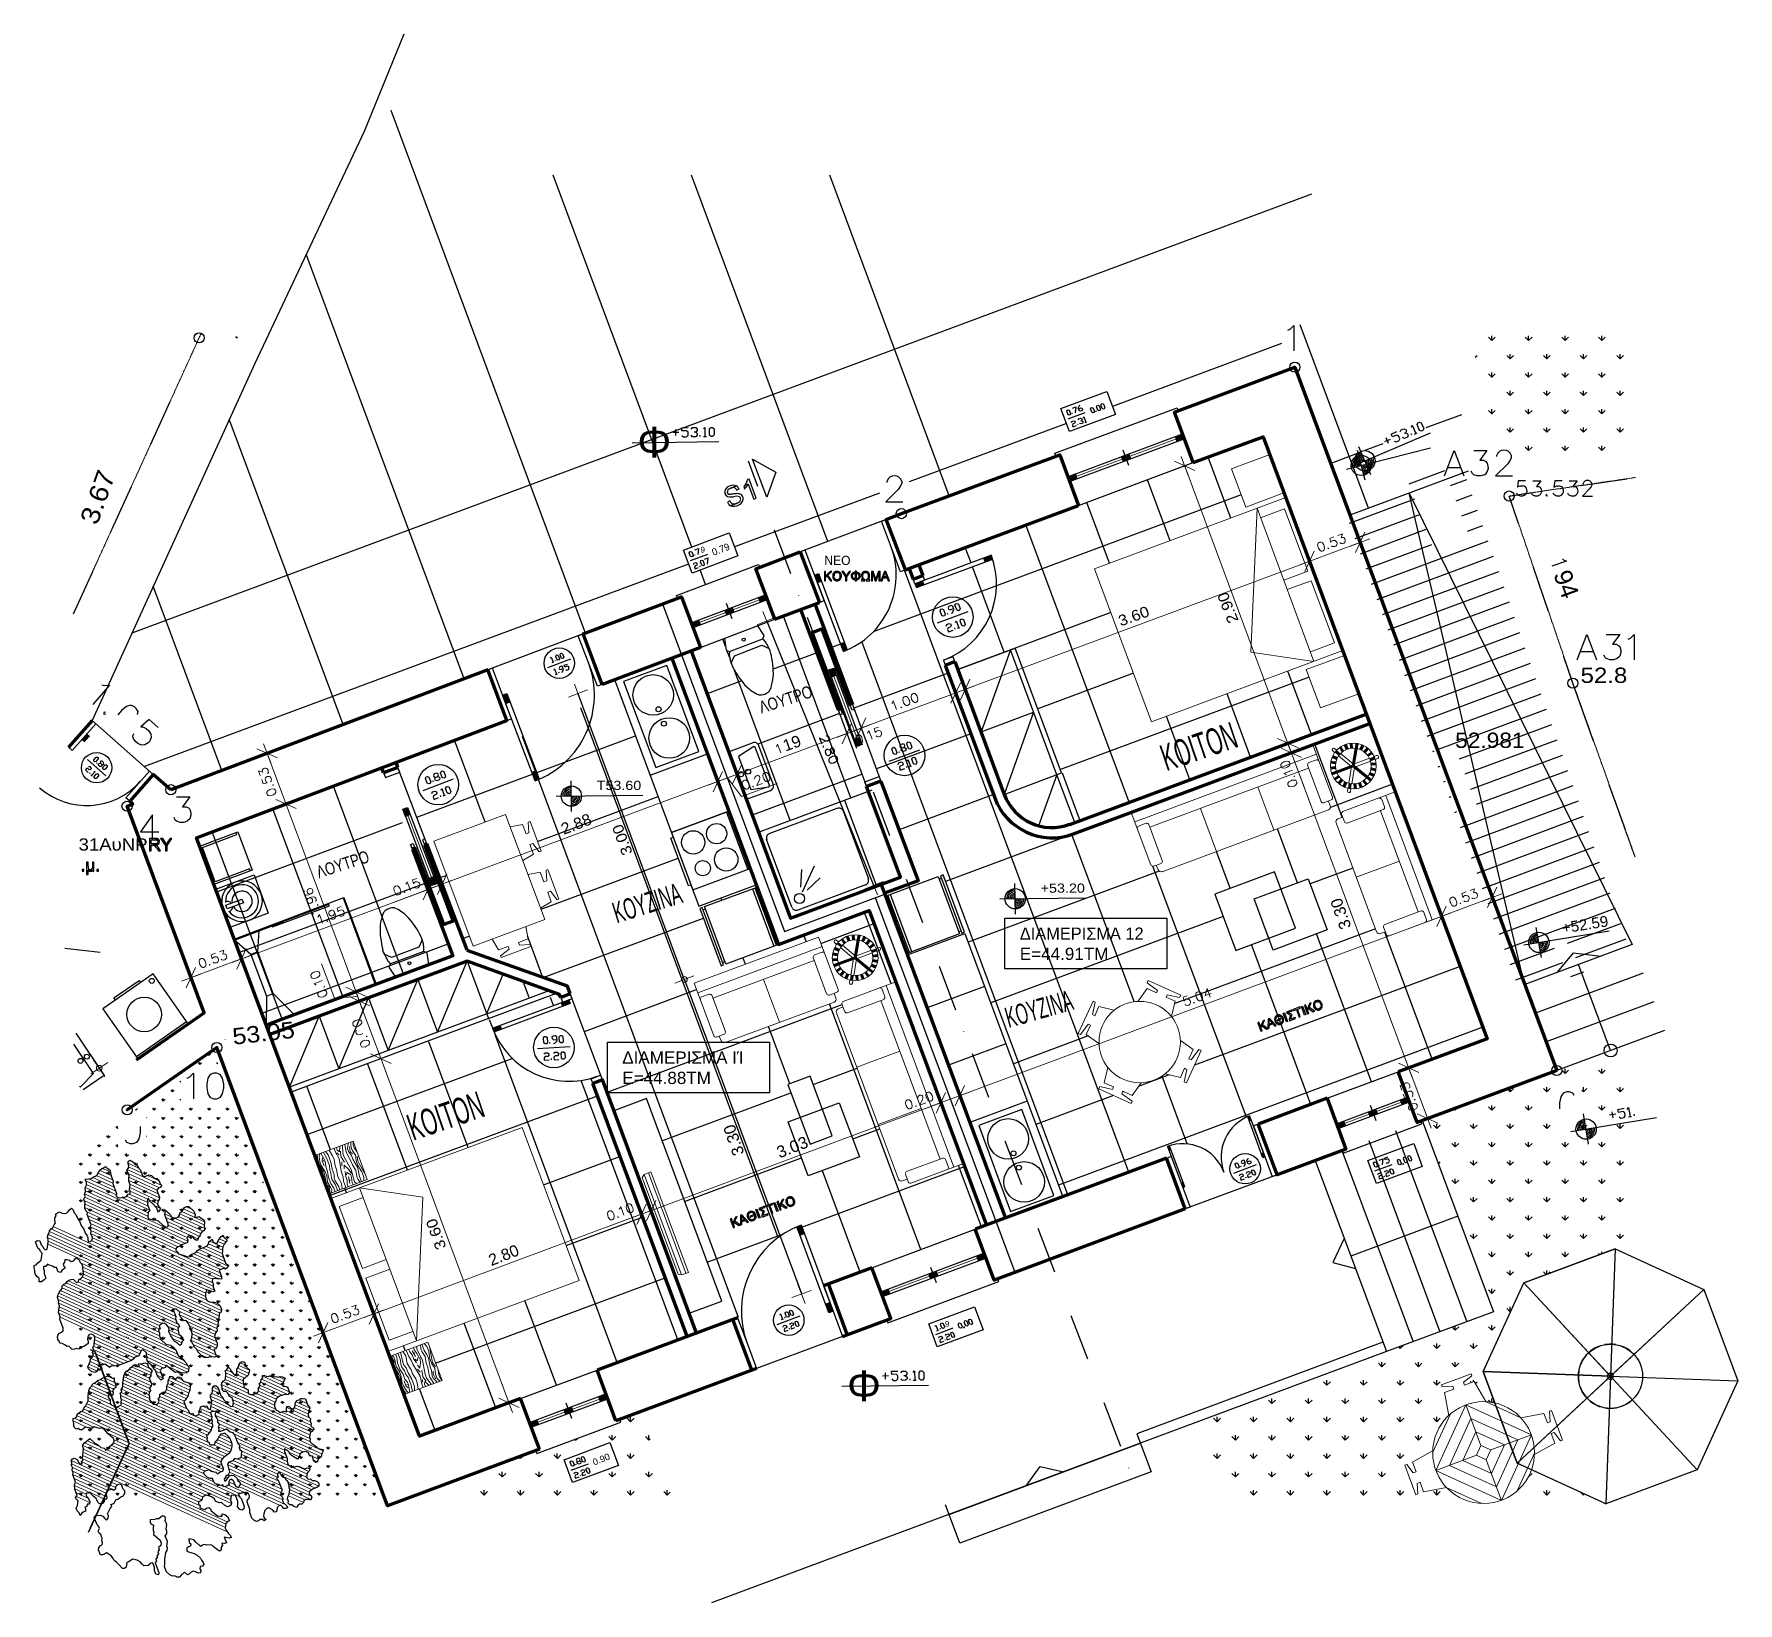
# Model space of a CAD drawing. Header units: metres. Extents: x -8.9 to 30.3, y -11.7 to 25.6.
# Drawn here: x -0.45 to 16.25, y -1.01 to 14.37 of the extents above; entities that cross this region are included whole.
import ezdxf

# ---------------------------------------------------------------- set-up
doc = ezdxf.new("R2010")
doc.units = ezdxf.units.M
for name, color, linetype, lineweight in [('P2D_C1_L025', 1, 'Continuous', 25), ('P2D_C252_L025', 252, 'Continuous', 25), ('P2D_C253_L025', 253, 'Continuous', 25), ('P2D_C254_L025', 254, 'Continuous', 25), ('P2D_C7_L000', 7, 'Continuous', 0), ('P2D_C7_L009', 7, 'Continuous', 9), ('P2D_C7_L020', 7, 'Continuous', 20), ('P2D_C7_L025', 7, 'Continuous', 25), ('P2D_C7_L030', 7, 'Continuous', 30), ('P2D_C7_L060', 7, 'Continuous', 60), ('P2D_C7_L070', 7, 'Continuous', 70), ('P2D_C94_L025', 94, 'Continuous', 25)]:
    doc.layers.add(name, color=color, linetype=linetype, lineweight=lineweight)
doc.layers.add('P2D_C7_GEMISMA', color=7, linetype='Continuous')
doc.layers.add('P2D_KEIMENA', color=7, linetype='Continuous')
doc.styles.add('ARIAL', font='arial.ttf')

msp = doc.modelspace()

# ---------------------------------------------------------------- texts
at = {"layer": 'P2D_KEIMENA', "attachment_point": 7, "style": 'ARIAL'}
for s, insert, char_height in [('Φ', (5.464218, 10.215739), 0.299508), ('9', (6.083159, 9.285464), 0.05715), ('\\W0.94;ΝΕΟ', (7.298126, 9.163756), 0.089958), ('\\W1.12;52.8', (14.709634, 8.006997), 0.150283), ('\\W1.06;52.981', (13.479851, 7.369881), 0.150283), ('\\W1.1;Τ53.60', (5.067159, 6.958189), 0.091017), ('\\W1.09;31ΑυΝΡ', (-0.011783, 6.364464), 0.119592), ('\\W1.12;+53.20', (9.416909, 5.951714), 0.089958), ('\\W0.96;ΔΙΑΜΕΡΙΣΜΑ 12', (9.213709, 5.492397), 0.119592), ('Ε=44.91ΤΜ', (9.213709, 5.292372), 0.119592), ('ΔΙΑΜΕΡΙΣΜΑ ΙΊ', (5.316926, 4.277431), 0.119592), ('Ε=44.88ΤΜ', (5.317984, 4.076347), 0.119592), ('9', (8.478167, 1.698272), 0.05715), ('Φ', (7.519501, 0.966964), 0.299508)]:
    msp.add_mtext(s, dxfattribs=dict(at, insert=insert, char_height=char_height))
for s, insert, char_height, rotation in [('\\W1.08;3.67', (0.172283, 9.546084), 0.182467, 70.1668161), ('\\W0.95;0.79', (6.211734, 9.253342), 0.068879, 20.9276656), ('94', (14.43879, 9.074633), 0.174935, 290.1598202), ('\\W1.07;2.90', (11.360826, 8.620506), 0.107469, 111.3701629), ('\\W1.08;3.60', (10.202526, 8.56093), 0.105557, 19.7405728), ('\\W0.77;ΛΟΥΤΡΟ', (6.681797, 7.706544), 0.119786, 17.912494), ('\\W0.55;ΚΟΙΤΟΝ', (10.650935, 7.139517), 0.258065, 18.7393232), ('19', (6.916333, 7.333866), 0.113638, 19.7988591), ('2.88', (4.744215, 6.517696), 0.112274, 21.2376955), ('\\W1.08;3.00', (5.421164, 6.343089), 0.105684, 109.9544554), ('\\W0.76;ΛΟΥΤΡΟ', (2.343745, 6.091352), 0.120131, 17.9392747), ('\\W0.55;ΚΟΥΖΙΝΑ', (5.263665, 5.649345), 0.204422, 17.374847), ('3.30', (12.465819, 5.618643), 0.114306, 109.2567064), ('+52.59', (14.535667, 5.551673), 0.10617, 8.9525772), ('\\W0.55;ΚΟΥΖΙΝΑ', (9.104767, 4.624383), 0.199751, 15.7327116), ('\\W1.09;53.05', (1.506634, 4.460099), 0.160858, 6.61043), ('\\W0.55;ΚΟΙΤΟΝ', (3.268215, 3.517623), 0.258319, 18.8144258), ('3.30', (6.516077, 3.399336), 0.114576, 109.1326379), ('3.03', (6.858771, 3.347443), 0.115488, 21.3012058), ('\\W1.08;3.60', (3.595436, 2.479028), 0.10562, 109.8464693), ('2.80', (4.033932, 2.291347), 0.112426, 21.4899989), ('0.90', (5.041775, 0.337086), 0.064221, 21.6412626)]:
    msp.add_mtext(s, dxfattribs=dict(at, insert=insert, char_height=char_height, rotation=rotation))

# ---------------------------------------------------------------- linework, layer by layer
at = {"layer": 'P2D_C1_L025'}
for p, q in [((0.978817, 10.971389), (0.978817, 10.972447)), ((0.883567, 10.763956), (0.694126, 10.346972)), ((0.598876, 10.139539), (0.598876, 10.140597)), ((6.549884, 10.186106), (6.644076, 9.936339)), ((0.504684, 9.931047), (0.315242, 9.515122)), ((14.486326, 9.910939), (14.486326, 9.911997)), ((14.712809, 9.943747), (15.165776, 10.010422)), ((6.724509, 9.722556), (6.724509, 9.723614)), ((6.804942, 9.508772), (6.966867, 9.081206)), ((14.174117, 9.357431), (14.174117, 9.358489)), ((0.219992, 9.307689), (0.219992, 9.308747)), ((0.125801, 9.099197), (-0.063641, 8.683272)), ((14.395309, 8.707614), (14.248201, 9.140472)), ((7.047301, 8.867422), (7.047301, 8.868481)), ((7.128792, 8.653639), (7.290717, 8.225014)), ((14.469392, 8.491714), (14.469392, 8.492772)), ((7.371151, 8.011231), (7.371151, 8.012289)), ((7.451584, 7.797447), (7.613509, 7.369881)), ((14.914951, 7.223831), (14.914951, 7.224889)), ((7.693942, 7.156097), (7.693942, 7.157156)), ((7.775434, 6.942314), (7.936301, 6.514747)), ((15.018667, 6.931731), (15.018667, 6.932789)), ((15.021842, 6.925381), (15.019726, 6.929614)), ((15.021842, 6.923264), (15.021842, 6.924322)), ((15.025017, 6.916914), (15.022901, 6.921147)), ((15.025017, 6.914797), (15.025017, 6.915856)), ((15.027134, 6.907389), (15.026076, 6.912681)), ((15.028192, 6.905272), (15.028192, 6.906331)), ((15.030309, 6.898922), (15.029251, 6.903156)), ((15.031367, 6.896806), (15.031367, 6.897864)), ((15.033484, 6.890456), (15.032426, 6.894689)), ((15.034542, 6.888339), (15.034542, 6.889397)), ((15.036659, 6.881989), (15.035601, 6.886222)), ((15.037717, 6.879872), (15.037717, 6.880931)), ((15.039834, 6.873522), (15.038776, 6.877756)), ((15.040892, 6.871406), (15.040892, 6.872464)), ((15.043009, 6.865056), (15.041951, 6.869289)), ((15.044067, 6.862939), (15.044067, 6.863997)), ((15.046184, 6.856589), (15.044067, 6.860822)), ((15.047242, 6.854472), (15.047242, 6.855531)), ((15.049359, 6.848122), (15.047242, 6.852356)), ((15.050417, 6.844947), (15.050417, 6.846006)), ((15.052534, 6.838597), (15.050417, 6.842831)), ((15.052534, 6.836481), (15.052534, 6.837539)), ((15.055709, 6.830131), (15.053592, 6.834364)), ((15.055709, 6.828014), (15.055709, 6.829072)), ((15.058884, 6.821664), (15.056767, 6.825897)), ((15.058884, 6.819547), (15.058884, 6.820606)), ((15.061001, 6.813197), (15.059942, 6.817431)), ((15.062059, 6.811081), (15.062059, 6.812139)), ((15.064176, 6.804731), (15.063117, 6.808964)), ((15.065234, 6.802614), (15.065234, 6.803672)), ((15.067351, 6.796264), (15.066292, 6.800497)), ((15.068409, 6.794147), (15.068409, 6.795206)), ((15.070526, 6.787797), (15.069467, 6.792031)), ((15.071584, 6.785681), (15.071584, 6.786739)), ((15.073701, 6.778272), (15.072642, 6.783564)), ((15.074759, 6.776156), (15.074759, 6.777214)), ((15.076876, 6.769806), (15.075817, 6.774039)), ((15.077934, 6.767689), (15.077934, 6.768747)), ((15.080051, 6.761339), (15.077934, 6.765572)), ((15.081109, 6.759222), (15.081109, 6.760281)), ((15.083226, 6.752872), (15.081109, 6.757106)), ((15.084284, 6.750756), (15.084284, 6.751814)), ((15.086401, 6.744406), (15.084284, 6.748639)), ((15.086401, 6.742289), (15.086401, 6.743347)), ((15.089576, 6.735939), (15.087459, 6.740172)), ((15.089576, 6.733822), (15.089576, 6.734881)), ((15.092751, 6.727472), (15.090634, 6.731706)), ((15.092751, 6.725356), (15.092751, 6.726414)), ((15.094867, 6.717947), (15.093809, 6.723239)), ((15.095926, 6.715831), (15.095926, 6.716889)), ((15.098042, 6.709481), (15.096984, 6.713714)), ((15.099101, 6.707364), (15.099101, 6.708422)), ((15.101217, 6.701014), (15.100159, 6.705247)), ((15.102276, 6.698897), (15.102276, 6.699956)), ((15.104392, 6.692547), (15.103334, 6.696781)), ((15.105451, 6.690431), (15.105451, 6.691489)), ((15.107567, 6.684081), (15.106509, 6.688314)), ((15.108626, 6.681964), (15.108626, 6.683022)), ((15.110742, 6.675614), (15.109684, 6.679847)), ((15.111801, 6.673497), (15.111801, 6.674556)), ((15.113917, 6.667147), (15.111801, 6.671381)), ((15.114976, 6.665031), (15.114976, 6.666089)), ((15.117092, 6.658681), (15.114976, 6.662914)), ((15.118151, 6.656564), (15.118151, 6.657622)), ((15.120267, 6.649156), (15.118151, 6.653389)), ((15.120267, 6.647039), (15.120267, 6.648097)), ((15.123442, 6.640689), (15.121326, 6.644922)), ((15.123442, 6.638572), (15.123442, 6.639631)), ((15.126617, 6.632222), (15.124501, 6.636456)), ((15.126617, 6.630106), (15.126617, 6.631164)), ((15.128734, 6.623756), (15.127676, 6.627989)), ((15.129792, 6.621639), (15.129792, 6.622697)), ((15.131909, 6.615289), (15.130851, 6.619522)), ((15.132967, 6.613172), (15.132967, 6.614231)), ((15.135084, 6.606822), (15.134026, 6.611056)), ((15.136142, 6.604706), (15.136142, 6.605764)), ((15.138259, 6.598356), (15.137201, 6.602589)), ((15.139317, 6.596239), (15.139317, 6.597297)), ((15.141434, 6.588831), (15.140376, 6.594122)), ((15.142492, 6.586714), (15.142492, 6.587772)), ((15.144609, 6.580364), (15.143551, 6.584597)), ((15.147784, 6.571897), (15.145667, 6.576131)), ((15.148842, 6.569781), (15.148842, 6.570839)), ((15.150959, 6.563431), (15.148842, 6.567664)), ((15.152017, 6.561314), (15.152017, 6.562372)), ((15.154134, 6.554964), (15.152017, 6.559197)), ((15.154134, 6.552847), (15.154134, 6.553906)), ((15.157309, 6.546497), (15.155192, 6.550731)), ((15.157309, 6.544381), (15.157309, 6.545439)), ((15.160484, 6.538031), (15.158367, 6.542264)), ((15.160484, 6.535914), (15.160484, 6.536972)), ((15.162601, 6.529564), (15.161542, 6.533797)), ((15.163659, 6.526389), (15.163659, 6.527447)), ((15.165776, 6.520039), (15.164717, 6.524272)), ((15.166834, 6.517922), (15.166834, 6.518981)), ((15.168951, 6.511572), (15.167892, 6.515806)), ((15.170009, 6.509456), (15.170009, 6.510514)), ((15.172126, 6.503106), (15.171067, 6.507339)), ((15.173184, 6.500989), (15.173184, 6.502047)), ((15.175301, 6.494639), (15.174242, 6.498872)), ((15.176359, 6.492522), (15.176359, 6.493581)), ((15.178476, 6.486172), (15.177417, 6.490406)), ((15.179534, 6.484056), (15.179534, 6.485114)), ((15.181651, 6.477706), (15.179534, 6.481939)), ((15.182709, 6.475589), (15.182709, 6.476647)), ((15.184826, 6.469239), (15.182709, 6.473472)), ((15.185884, 6.467122), (15.185884, 6.468181)), ((15.188001, 6.459714), (15.185884, 6.465006)), ((15.188001, 6.457597), (15.188001, 6.458656)), ((15.191176, 6.451247), (15.189059, 6.455481)), ((15.191176, 6.449131), (15.191176, 6.450189)), ((15.194351, 6.442781), (15.192234, 6.447014)), ((15.194351, 6.440664), (15.194351, 6.441722)), ((15.196467, 6.434314), (15.195409, 6.438547)), ((15.197526, 6.432197), (15.197526, 6.433256)), ((15.199642, 6.425847), (15.198584, 6.430081)), ((15.200701, 6.423731), (15.200701, 6.424789)), ((15.202817, 6.417381), (15.201759, 6.421614)), ((15.203876, 6.415264), (15.203876, 6.416322)), ((15.205992, 6.408914), (15.204934, 6.413147)), ((15.207051, 6.406797), (15.207051, 6.407856)), ((15.209167, 6.399389), (15.208109, 6.404681)), ((15.210226, 6.397272), (15.210226, 6.398331)), ((15.212342, 6.390922), (15.211284, 6.395156)), ((15.213401, 6.388806), (15.213401, 6.389864)), ((15.215517, 6.382456), (15.213401, 6.386689)), ((15.216576, 6.380339), (15.216576, 6.381397)), ((15.218692, 6.373989), (15.216576, 6.378222)), ((15.219751, 6.371872), (15.219751, 6.372931)), ((15.221867, 6.365522), (15.219751, 6.369756)), ((15.225042, 6.357056), (15.222926, 6.361289)), ((15.225042, 6.354939), (15.225042, 6.355997)), ((15.228217, 6.348589), (15.226101, 6.352822)), ((15.228217, 6.346472), (15.228217, 6.347531)), ((8.017792, 6.300964), (8.017792, 6.302022)), ((15.230334, 6.340122), (15.229276, 6.344356)), ((15.231392, 6.338006), (15.231392, 6.339064)), ((15.233509, 6.330597), (15.232451, 6.334831)), ((15.234567, 6.328481), (15.234567, 6.329539)), ((15.236684, 6.322131), (15.235626, 6.326364)), ((15.237742, 6.320014), (15.237742, 6.321072)), ((15.239859, 6.313664), (15.238801, 6.317897)), ((8.098226, 6.087181), (8.260151, 5.659614)), ((8.340584, 5.445831), (8.340584, 5.446889)), ((8.422076, 5.232047), (8.582942, 4.804481)), ((8.664434, 4.590697), (8.664434, 4.591756)), ((8.744867, 4.375856), (8.906792, 3.948289)), ((8.987226, 3.734506), (8.987226, 3.735564)), ((9.067659, 3.520722), (9.229584, 3.093156)), ((9.311076, 2.879372), (9.311076, 2.880431)), ((9.391509, 2.665589), (9.553434, 2.238022)), ((9.633867, 2.024239), (9.633867, 2.025297)), ((9.714301, 1.810456), (9.876226, 1.382889)), ((9.956659, 1.169106), (9.956659, 1.170164)), ((10.038151, 0.955322), (10.199017, 0.527756)), ((10.280509, 0.313972), (10.280509, 0.315031))]:
    msp.add_line(p, q, dxfattribs=at)
for points in [[(14.101092, 9.573331), (14.009017, 9.841089), (14.260901, 9.878131)], [(14.837692, 7.439731), (14.634492, 8.006997), (14.543476, 8.274756)], [(15.145667, 6.579306), (15.145667, 6.578247), (14.991151, 7.008989)], [(15.221867, 6.363406), (15.221867, 6.364464), (15.221867, 6.363406)]]:
    msp.add_lwpolyline(points, dxfattribs=at)
for points in [[(9.067659, 5.206647), (9.067659, 5.701947), (10.655159, 5.701947), (10.655159, 5.206647)], [(5.170876, 3.991681), (5.170876, 4.486981), (6.759434, 4.486981), (6.759434, 3.991681)]]:
    msp.add_lwpolyline(points, close=True, dxfattribs=at)
at = {"layer": 'P2D_C252_L025'}
for p, q in [((14.892726, 1.508831), (14.892726, 1.509889)), ((14.715984, 1.344789), (14.715984, 1.345847)), ((15.134026, 1.500364), (15.134026, 1.501422)), ((15.032426, 1.212497), (15.030309, 1.224139)), ((14.707517, 1.103489), (14.707517, 1.104547)), ((14.871559, 0.927806), (14.871559, 0.928864)), ((15.112859, 0.918281), (15.112859, 0.919339))]:
    msp.add_line(p, q, dxfattribs=at)
msp.add_circle((15.002729, 1.213529), 0.31426, dxfattribs=at)
msp.add_circle((15.002729, 1.213529), 0.31426, dxfattribs=at)
msp.add_arc((15.002639, 1.213891), 0.030042, 20.321988, 357.320282, dxfattribs=at)
at = {"layer": 'P2D_C253_L025'}
for p, q in [((13.377192, 10.088739), (13.026884, 9.958564)), ((13.592034, 9.999839), (13.432226, 9.940572)), ((13.082976, 9.810397), (12.441626, 9.571214)), ((13.643892, 9.849556), (13.488317, 9.791347)), ((13.695751, 9.699272), (13.543351, 9.643181)), ((13.138009, 9.661172), (12.495601, 9.421989)), ((13.747609, 9.548989), (13.598384, 9.493956)), ((13.193042, 9.513006), (12.550634, 9.272764)), ((13.249134, 9.363781), (12.604609, 9.123539)), ((13.799467, 9.399764), (12.658584, 8.974314)), ((13.852384, 9.249481), (12.713617, 8.825089)), ((13.904242, 9.099197), (12.767592, 8.676922)), ((13.956101, 8.948914), (12.821567, 8.527697)), ((14.007959, 8.799689), (12.876601, 8.378472)), ((14.059817, 8.649406), (12.930576, 8.229247)), ((14.111676, 8.499122), (12.984551, 8.080022)), ((14.163534, 8.348839), (13.039584, 7.930797)), ((14.216451, 8.199614), (13.093559, 7.781572)), ((14.268309, 8.049331), (13.147534, 7.632347)), ((14.320167, 7.899047), (13.202567, 7.483122)), ((14.372026, 7.748764), (13.312634, 7.355064)), ((14.423884, 7.599539), (13.520067, 7.262989)), ((14.475742, 7.449256), (13.576159, 7.113764)), ((13.272417, 7.340247), (13.256542, 7.333897)), ((13.328509, 7.191022), (13.310517, 7.184672)), ((14.528659, 7.298972), (13.631192, 6.965597)), ((13.383542, 7.042856), (13.365551, 7.035447)), ((14.580517, 7.148689), (13.686226, 6.816372)), ((13.438576, 6.893631), (13.419526, 6.886222)), ((14.632376, 6.999464), (13.528534, 6.587772)), ((14.684234, 6.849181), (13.582509, 6.438547)), ((13.494667, 6.744406), (13.473501, 6.736997)), ((14.736092, 6.698897), (13.636484, 6.289322)), ((14.787951, 6.548614), (13.691517, 6.140097)), ((14.840867, 6.399389), (13.745492, 5.990872)), ((14.892726, 6.249106), (13.799467, 5.842706)), ((14.944584, 6.098822), (13.854501, 5.693481)), ((14.996442, 5.948539), (13.908476, 5.544256)), ((15.048301, 5.799314), (13.962451, 5.395031)), ((15.100159, 5.649031), (14.578401, 5.454297)), ((14.450342, 5.406672), (14.017484, 5.245806)), ((15.152017, 5.498747), (14.658834, 5.314597)), ((14.530776, 5.266972), (14.071459, 5.096581)), ((14.738209, 5.174897), (14.611209, 5.128331)), ((14.151892, 2.129014), (15.048301, 2.463447)), ((15.048301, 2.463447), (15.002792, 1.213556)), ((13.753959, 1.259064), (14.151892, 2.129014)), ((14.151892, 2.129014), (15.002792, 1.213556)), ((0.150142, 1.451681), (0.104634, 1.472847)), ((0.150142, 1.451681), (0.483517, 0.555272)), ((0.150142, 1.451681), (0.483517, 0.555272)), ((15.002792, 1.213556), (13.753959, 1.259064)), ((14.087334, 0.362656), (13.753959, 1.259064)), ((14.087334, 0.362656), (15.002792, 1.213556)), ((15.002792, 1.213556), (14.957284, -0.035278)), ((14.957284, -0.035278), (14.087334, 0.362656)), ((14.957284, -0.035278), (14.087334, 0.362656))]:
    msp.add_line(p, q, dxfattribs=at)
for points in [[(14.151892, 2.129014), (15.048301, 2.463447), (15.002792, 1.213556)], [(15.048301, 2.463447), (15.001734, 2.445456), (14.198459, 2.147006), (14.151892, 2.129014)], [(13.753959, 1.259064), (14.151892, 2.129014), (15.002792, 1.213556)], [(14.151892, 2.129014), (14.130726, 2.083506), (13.774067, 1.304572), (13.753959, 1.259064)], [(15.918251, 2.065514), (15.002792, 1.213556), (13.753959, 1.259064)], [(0.483517, 0.555272), (0.465526, 0.601839), (0.167076, 1.405114), (0.150142, 1.451681)], [(13.753959, 1.259064), (14.087334, 0.362656), (15.002792, 1.213556)], [(13.753959, 1.259064), (13.770892, 1.212497), (14.069342, 0.409222), (14.087334, 0.362656)], [(0.483517, 0.555272), (0.085584, -0.314678), (0.483517, 0.555272)], [(0.106751, -0.269169), (0.462351, 0.509764), (0.483517, 0.555272)], [(14.087334, 0.362656), (14.132842, 0.341489), (14.911776, -0.014111), (14.957284, -0.035278)]]:
    msp.add_lwpolyline(points, dxfattribs=at)
at = {"layer": 'P2D_C254_L025'}
for p, q in [((4.956034, 8.498064), (3.051034, 13.618281)), ((5.997434, 9.340497), (4.640651, 12.986456)), ((7.331992, 9.396589), (5.996376, 12.986456)), ((8.521559, 9.843206), (7.351042, 12.986456)), ((12.071209, 12.800189), (0.509976, 8.497006)), ((3.768584, 8.049331), (2.219184, 12.210697)), ((12.632126, 9.722556), (11.962201, 11.519606)), ((11.778051, 11.336514), (10.120701, 10.719506)), ((2.580076, 7.600597), (1.465651, 10.594622)), ((9.670909, 10.552289), (8.129976, 9.978672)), ((13.543351, 10.638014), (13.194101, 10.508897)), ((11.281692, 9.624131), (11.059442, 10.222089)), ((12.530526, 10.261247), (12.260651, 10.160706)), ((12.771826, 10.351206), (12.595084, 10.285589)), ((7.837876, 9.869664), (6.417592, 9.341556)), ((10.686909, 9.402939), (10.463601, 10.000897)), ((10.091067, 9.181747), (9.868817, 9.778647)), ((10.285801, 6.839656), (9.274034, 9.557456)), ((7.982867, 9.263239), (7.977576, 9.262181)), ((8.735342, 9.184922), (8.678192, 9.336264)), ((5.967801, 9.173281), (0.634859, 7.188906)), ((6.133959, 8.975372), (6.082101, 9.116131)), ((10.280509, 3.213806), (8.083409, 9.114014)), ((1.392626, 7.151864), (0.720584, 8.957381)), ((10.104826, 8.698089), (9.168201, 8.349897)), ((7.558476, 6.884106), (6.895959, 8.664222)), ((6.329751, 8.364714), (6.302234, 8.439856)), ((7.457934, 8.390114), (7.365859, 8.356247)), ((9.684667, 2.992614), (7.666426, 8.414456)), ((6.371026, 8.255706), (6.343509, 8.327672)), ((7.225101, 8.304389), (6.796476, 8.144581)), ((6.486384, 8.029222), (6.147717, 7.902222)), ((6.963692, 6.661856), (6.416534, 8.131881)), ((8.512034, 8.105422), (7.587051, 7.761464)), ((10.327076, 8.103306), (9.389392, 7.754056)), ((12.047926, 8.066264), (9.610584, 7.159272)), ((12.071209, 7.504289), (11.839434, 8.124472)), ((11.475367, 7.283097), (11.244651, 7.903281)), ((6.844101, 2.573514), (4.911584, 7.764639)), ((7.446292, 7.708547), (6.645134, 7.410097)), ((10.880584, 7.060847), (10.649867, 7.682089)), ((3.302917, 6.692547), (5.447101, 7.490531)), ((3.972842, 6.645981), (3.674392, 7.447139)), ((6.457809, 1.790347), (4.337967, 7.484181)), ((8.733226, 7.510639), (7.808242, 7.165622)), ((12.372834, 6.692547), (12.106134, 7.410097)), ((7.667484, 7.113764), (6.590101, 6.712656)), ((12.866017, 7.016397), (12.257476, 6.788856)), ((3.172742, 5.155847), (2.486942, 6.998406)), ((4.486134, 6.455481), (5.668292, 6.895747)), ((8.955476, 6.914797), (8.029434, 6.570839)), ((2.577959, 4.934656), (1.893217, 6.774039)), ((1.982117, 4.712406), (1.298434, 6.549672)), ((1.333359, 5.959122), (3.162159, 6.639631)), ((9.738642, 6.529564), (8.485576, 6.062839)), ((10.335542, 4.885972), (9.724884, 6.524272)), ((11.934684, 6.050139), (11.737834, 6.580364)), ((11.276401, 5.997222), (11.141992, 6.358114)), ((4.521059, 5.790847), (5.866201, 6.291439)), ((11.434092, 3.752497), (10.518634, 6.212064)), ((12.477609, 6.194072), (12.059567, 6.038497)), ((1.558784, 5.365397), (3.386526, 6.045906)), ((3.527284, 6.098822), (3.596076, 6.124222)), ((10.577901, 6.164439), (8.706767, 5.468056)), ((6.291651, 5.878689), (6.283184, 5.900914)), ((4.542226, 5.120922), (6.111734, 5.705122)), ((7.951117, 5.061656), (7.690767, 5.759097)), ((11.206551, 5.720997), (8.927959, 4.872214)), ((3.751651, 5.504039), (3.817267, 5.528381)), ((4.540109, 5.121981), (4.387709, 5.531556)), ((7.119267, 5.473347), (7.095984, 5.537906)), ((7.264259, 5.456414), (7.784959, 5.650089)), ((12.699859, 5.599289), (10.731359, 4.865864)), ((12.660701, 4.099631), (12.120951, 5.548489)), ((13.255484, 4.321881), (12.791934, 5.567539)), ((1.783151, 4.771672), (3.610892, 5.452181)), ((12.065917, 3.878439), (11.482776, 5.444772)), ((6.524484, 5.252156), (6.500142, 5.316714)), ((13.530651, 5.230989), (10.926092, 4.261556)), ((4.642767, 4.846814), (4.614192, 4.925131)), ((4.946509, 4.593872), (6.046117, 5.003447)), ((5.168759, 3.999089), (7.472751, 4.856339)), ((8.243217, 2.454981), (7.346809, 4.863747)), ((4.047984, 4.625622), (4.017292, 4.707114)), ((5.268242, 1.347964), (4.072326, 4.560006)), ((6.960517, 4.080581), (6.750967, 4.642556)), ((9.883634, 4.550481), (9.150209, 4.277431)), ((13.751842, 4.635147), (9.592592, 3.086806)), ((3.805626, 3.455106), (3.420392, 4.490156)), ((2.227651, 3.582106), (4.237426, 4.329289)), ((3.210842, 3.233914), (2.823492, 4.273197)), ((7.187001, 4.073172), (7.618801, 4.234039)), ((10.837192, 4.227689), (10.825551, 4.223456)), ((2.458367, 3.433939), (2.226592, 4.056239)), ((5.863026, 1.569156), (4.915817, 4.113389)), ((10.676326, 4.168422), (10.382109, 4.058356)), ((10.854126, 3.491089), (10.607534, 4.154664)), ((2.448842, 2.986264), (5.073509, 3.963106)), ((5.706392, 3.521781), (6.970042, 3.991681)), ((10.131284, 3.965222), (9.371401, 3.682647)), ((10.232884, 4.003322), (10.220184, 3.998031)), ((7.575409, 3.539772), (7.839992, 3.638197)), ((4.544342, 3.088922), (5.294701, 3.368322)), ((5.927584, 2.926997), (7.074817, 3.353506)), ((7.076934, 2.676172), (8.670784, 3.269897)), ((7.648434, 2.233789), (7.278017, 3.228622)), ((8.838001, 2.677231), (8.613634, 3.280481)), ((2.615001, 3.012722), (2.598067, 3.059289)), ((4.766592, 2.494139), (5.515892, 2.773539)), ((6.149834, 2.331156), (6.897017, 2.609497)), ((3.488126, 1.340556), (5.737084, 2.177697)), ((4.672401, 1.125714), (4.363367, 1.956506)), ((4.077617, 0.904522), (3.768584, 1.734256)), ((3.190734, 1.466497), (3.173801, 1.513064)), ((3.482834, 0.683331), (3.330434, 1.090789))]:
    msp.add_line(p, q, dxfattribs=at)
for points in [[(11.383292, 9.851672), (8.986167, 8.959497), (7.777551, 8.509706)], [(9.060251, 8.309681), (8.924784, 8.673747), (8.749101, 9.147881)]]:
    msp.add_lwpolyline(points, dxfattribs=at)
at = {"layer": 'P2D_C7_GEMISMA'}
for p, q in [((6.371026, 9.939514), (6.366792, 9.937397)), ((6.465217, 9.833681), (6.466276, 9.832622))]:
    msp.add_line(p, q, dxfattribs=at)
for points in [[(6.593276, 10.203039), (6.821876, 10.076039), (6.735092, 9.829447)], [(7.309767, 9.101314), (7.298126, 9.101314), (7.298126, 9.011356), (7.309767, 9.011356)], [(7.370092, 9.101314), (7.354217, 9.101314), (7.309767, 9.056864), (7.309767, 9.042047), (7.333051, 9.065331)], [(7.333051, 9.065331), (7.324584, 9.056864), (7.356334, 9.011356), (7.372209, 9.011356)], [(7.485451, 9.101314), (7.470634, 9.101314), (7.505559, 9.049456), (7.511909, 9.058981), (7.510851, 9.061097), (7.509015, 9.064996), (7.50757, 9.067216), (7.506177, 9.069022), (7.504501, 9.071681), (7.503442, 9.073797)], [(7.553184, 9.101314), (7.539426, 9.101314), (7.522492, 9.074856), (7.51808, 9.068674), (7.514211, 9.062116), (7.510249, 9.055577), (7.505559, 9.049456), (7.505559, 9.011356), (7.517201, 9.011356), (7.517201, 9.049456)], [(7.611392, 9.031464), (7.611392, 9.082264), (7.59975, 9.082264), (7.59975, 9.031464)], [(7.776492, 9.101314), (7.758501, 9.101314), (7.758501, 9.011356), (7.770142, 9.011356), (7.770142, 9.087556)], [(7.776492, 9.101314), (7.770142, 9.087556), (7.795542, 9.011356), (7.801892, 9.024056), (7.801892, 9.025114), (7.799776, 9.029347), (7.799776, 9.031464)], [(7.844226, 9.101314), (7.828351, 9.101314), (7.806126, 9.038872), (7.805067, 9.035697), (7.805067, 9.032522), (7.801892, 9.026172), (7.801892, 9.024056), (7.795542, 9.011356), (7.806126, 9.011356), (7.832584, 9.086497)], [(7.844226, 9.101314), (7.832584, 9.086497), (7.832584, 9.011356), (7.844226, 9.011356)], [(7.900317, 9.101314), (7.886559, 9.101314), (7.852692, 9.011356), (7.865392, 9.011356), (7.874917, 9.038872), (7.913017, 9.038872), (7.878092, 9.048397), (7.888676, 9.074856), (7.889734, 9.076972), (7.889734, 9.080147), (7.891851, 9.084381), (7.891851, 9.087556), (7.892909, 9.089672), (7.892909, 9.091789)], [(7.900317, 9.101314), (7.892909, 9.091789), (7.893967, 9.090731), (7.894948, 9.086592), (7.896441, 9.081953), (7.89802, 9.077205), (7.899259, 9.072739), (7.908784, 9.048397), (7.878092, 9.048397), (7.913017, 9.038872), (7.923601, 9.011356), (7.936301, 9.011356)], [(0.812659, 6.484056), (0.792551, 6.484056), (0.839117, 6.415264), (0.848642, 6.427964), (0.844409, 6.434314), (0.843351, 6.436431), (0.841234, 6.439606), (0.840176, 6.442781), (0.838059, 6.444897), (0.835942, 6.448072)], [(0.902617, 6.484056), (0.884626, 6.484056), (0.861342, 6.449131), (0.857959, 6.444581), (0.854688, 6.438977), (0.851569, 6.433159), (0.848642, 6.427964), (0.839117, 6.415264), (0.839117, 6.364464), (0.854992, 6.364464), (0.854992, 6.415264)], [(0.040076, 6.164439), (0.040076, 6.181372), (0.023141, 6.181372), (0.023141, 6.164439)], [(0.182951, 6.164439), (0.182951, 6.181372), (0.166018, 6.181372), (0.166018, 6.164439)], [(12.014059, 4.853164), (12.002417, 4.848931), (12.034167, 4.764264), (12.044751, 4.768497), (12.034167, 4.798131), (12.028876, 4.811889)], [(12.070151, 4.874331), (12.055334, 4.869039), (12.028876, 4.811889), (12.034167, 4.798131), (12.042634, 4.817181), (12.047926, 4.826706)], [(11.556859, 4.682772), (11.545217, 4.678539), (11.576967, 4.594931), (11.587551, 4.599164), (11.576967, 4.627739), (11.571676, 4.641497)], [(11.612951, 4.703939), (11.598134, 4.698647), (11.571676, 4.641497), (11.576967, 4.627739), (11.585434, 4.646789), (11.590726, 4.657372)], [(11.659517, 4.720872), (11.646817, 4.716639), (11.645759, 4.620331), (11.658459, 4.624564), (11.657401, 4.654197), (11.693384, 4.666897), (11.657401, 4.663722), (11.657401, 4.702881), (11.656342, 4.704997), (11.656342, 4.710289)], [(11.659517, 4.720872), (11.656342, 4.710289), (11.659004, 4.70604), (11.662183, 4.702252), (11.665617, 4.698514), (11.669042, 4.694414), (11.685976, 4.674306), (11.657401, 4.663722), (11.693384, 4.666897), (11.712434, 4.644672), (11.725134, 4.649964)], [(11.769584, 4.719814), (11.735717, 4.707114), (11.739951, 4.697589), (11.772759, 4.710289)], [(11.826734, 4.688064), (11.796042, 4.771672), (11.806626, 4.775906), (11.838376, 4.692297)], [(11.882826, 4.804481), (11.825676, 4.783314), (11.829909, 4.771672), (11.868009, 4.752622), (11.853192, 4.710289), (11.857426, 4.698647), (11.916692, 4.720872), (11.912459, 4.731456), (11.865892, 4.713464), (11.881767, 4.757914), (11.841551, 4.778022), (11.886001, 4.794956)], [(11.959026, 4.833056), (11.892351, 4.807656), (11.896584, 4.798131), (11.924101, 4.808714), (11.951617, 4.733572), (11.962201, 4.737806), (11.934684, 4.812947), (11.963259, 4.822472)], [(12.003476, 4.753681), (11.972784, 4.838347), (11.983367, 4.841522), (12.015117, 4.757914)], [(12.047926, 4.826706), (12.042634, 4.817181), (12.089201, 4.785431), (12.104017, 4.790722)], [(11.590726, 4.657372), (11.585434, 4.646789), (11.632001, 4.615039), (11.645759, 4.620331)], [(6.656776, 2.762956), (6.625026, 2.847622), (6.636667, 2.851856), (6.668417, 2.767189)], [(6.712867, 2.879372), (6.655717, 2.858206), (6.659951, 2.847622), (6.698051, 2.828572), (6.683234, 2.786239), (6.687467, 2.774597), (6.746734, 2.796822), (6.742501, 2.806347), (6.694876, 2.788356), (6.711809, 2.832806), (6.671592, 2.852914), (6.716042, 2.869847)], [(6.789067, 2.907947), (6.722392, 2.883606), (6.726626, 2.873022), (6.754142, 2.883606), (6.781659, 2.809522), (6.792242, 2.813756), (6.764726, 2.887839), (6.793301, 2.898422)], [(6.833517, 2.828572), (6.802826, 2.913239), (6.813409, 2.917472), (6.845159, 2.832806)], [(6.844101, 2.929114), (6.832459, 2.924881), (6.864209, 2.840214), (6.874792, 2.844447), (6.864209, 2.873022), (6.858917, 2.886781)], [(6.900192, 2.950281), (6.885376, 2.943931), (6.858917, 2.886781), (6.864209, 2.873022), (6.872676, 2.892072), (6.877967, 2.902656)], [(6.877967, 2.902656), (6.872676, 2.892072), (6.919242, 2.860322), (6.933001, 2.865614)], [(6.386901, 2.758722), (6.375259, 2.754489), (6.407009, 2.669822), (6.417592, 2.674056), (6.407009, 2.703689), (6.401717, 2.716389)], [(6.442992, 2.779889), (6.428176, 2.773539), (6.401717, 2.716389), (6.407009, 2.703689), (6.415476, 2.721681), (6.420767, 2.732264)], [(6.420767, 2.732264), (6.415476, 2.721681), (6.460984, 2.689931), (6.475801, 2.695222)], [(6.489559, 2.796822), (6.476859, 2.792589), (6.475801, 2.696281), (6.488501, 2.700514), (6.487442, 2.729089), (6.522367, 2.741789), (6.487442, 2.739672), (6.487442, 2.777772), (6.486384, 2.780947), (6.486384, 2.785181)], [(6.489559, 2.796822), (6.486384, 2.785181), (6.487442, 2.784122), (6.488501, 2.782006), (6.491676, 2.778831), (6.492734, 2.776714), (6.496967, 2.772481), (6.498026, 2.770364), (6.516017, 2.750256), (6.487442, 2.739672), (6.522367, 2.741789), (6.542476, 2.720622), (6.555176, 2.724856)], [(6.599626, 2.795764), (6.565759, 2.783064), (6.569992, 2.773539), (6.602801, 2.785181)]]:
    msp.add_lwpolyline(points, close=True, dxfattribs=at)
for points in [[(6.374201, 9.915172), (6.380551, 9.918347), (6.436642, 9.939514)], [(6.436642, 9.939514), (6.380551, 9.918347), (6.384784, 9.919406)], [(6.409255, 9.861591), (6.400666, 9.86051), (6.392146, 9.859617), (6.383726, 9.859081)], [(6.439817, 9.899297), (6.463101, 9.909881), (6.462042, 9.910939), (6.459926, 9.916231), (6.450401, 9.928931), (6.446167, 9.933164), (6.441934, 9.936339), (6.440876, 9.937397), (6.436642, 9.939514)], [(6.552001, 9.957506), (6.519192, 9.947981), (6.516017, 9.943747), (6.507551, 9.935281), (6.516017, 9.913056), (6.517076, 9.913056)], [(6.530834, 9.965972), (6.528717, 9.960681), (6.519192, 9.947981), (6.552001, 9.957506), (6.607034, 9.811456), (6.630317, 9.819922), (6.559409, 10.007247), (6.544592, 10.001956), (6.543534, 10.000897)], [(6.376317, 9.782881), (6.373142, 9.787114), (6.369967, 9.792406), (6.347742, 9.781822)], [(6.362559, 9.759597), (6.365734, 9.755364), (6.374201, 9.749014), (6.379492, 9.746897), (6.441934, 9.770181), (6.437701, 9.769122)], [(6.464846, 9.783526), (6.459028, 9.778992), (6.452517, 9.775472), (6.447226, 9.772297), (6.441934, 9.770181), (6.379492, 9.746897)], [(6.386901, 9.832622), (6.395137, 9.832994), (6.403382, 9.833814), (6.41163, 9.834888)], [(7.397609, 9.081206), (7.399726, 9.082264), (7.400784, 9.084381), (7.401842, 9.085439), (7.403959, 9.086497), (7.406076, 9.088614), (7.410309, 9.090731), (7.412426, 9.090731), (7.415601, 9.091789), (7.417717, 9.092847), (7.423009, 9.092847), (7.394434, 9.093906), (7.393376, 9.091789), (7.391259, 9.090731), (7.390201, 9.089672), (7.388084, 9.085439), (7.384909, 9.082264), (7.383851, 9.080147), (7.383851, 9.078031), (7.381734, 9.073797), (7.380676, 9.070622), (7.380676, 9.068506), (7.379617, 9.066389), (7.379617, 9.061097)], [(7.389142, 9.026172), (7.390201, 9.024056), (7.395492, 9.018764), (7.397609, 9.017706), (7.399726, 9.015589), (7.400784, 9.015589), (7.407134, 9.012414), (7.410309, 9.011356), (7.412426, 9.011356), (7.414542, 9.010297), (7.430417, 9.010297), (7.432534, 9.011356), (7.434651, 9.011356), (7.437826, 9.012414), (7.444176, 9.015589), (7.445234, 9.015589), (7.447351, 9.016647), (7.448409, 9.018764), (7.450526, 9.019822), (7.419834, 9.019822), (7.416659, 9.020881), (7.414542, 9.020881), (7.412426, 9.021939), (7.410309, 9.021939), (7.408192, 9.022997), (7.406076, 9.025114), (7.401842, 9.027231), (7.400784, 9.029347), (7.398667, 9.031464), (7.396353, 9.036192), (7.394044, 9.040427), (7.392459, 9.044677), (7.392317, 9.049456), (7.391259, 9.052631), (7.391259, 9.057922), (7.392317, 9.060039)], [(7.452642, 9.090731), (7.450526, 9.092847), (7.446598, 9.096322), (7.442125, 9.098503), (7.437354, 9.100237), (7.432534, 9.102372), (7.425126, 9.102372), (7.421951, 9.103431), (7.419834, 9.102372), (7.412426, 9.102372), (7.409251, 9.101314), (7.407134, 9.100256), (7.405017, 9.100256), (7.400784, 9.098139), (7.398667, 9.096022), (7.394434, 9.093906), (7.423009, 9.092847)], [(7.427242, 9.020881), (7.425126, 9.019822), (7.421951, 9.019822), (7.450526, 9.019822), (7.452642, 9.021939)], [(7.464284, 9.066389), (7.464284, 9.069564), (7.463226, 9.071681)], [(7.574351, 9.048397), (7.573292, 9.051572), (7.573292, 9.057922), (7.573257, 9.061391), (7.573861, 9.065575), (7.574974, 9.069637), (7.576467, 9.072739), (7.578584, 9.073797), (7.579642, 9.075914), (7.580701, 9.076972), (7.589167, 9.081206), (7.591284, 9.081206), (7.594459, 9.082264), (7.599751, 9.082264), (7.571176, 9.082264), (7.569059, 9.081206), (7.568001, 9.079089)], [(7.635734, 9.085439), (7.633617, 9.086497), (7.631501, 9.088614), (7.629384, 9.088614), (7.625151, 9.090731), (7.621976, 9.091789), (7.619859, 9.091789), (7.616684, 9.092847), (7.611392, 9.092847), (7.611392, 9.104489), (7.599751, 9.104489), (7.599751, 9.092847), (7.594459, 9.092847), (7.591284, 9.091789), (7.589167, 9.091789), (7.587051, 9.090731), (7.583876, 9.090731), (7.579642, 9.088614), (7.578584, 9.087556), (7.577526, 9.087556), (7.575409, 9.085439), (7.573292, 9.084381), (7.571176, 9.082264), (7.599751, 9.082264), (7.60897, 9.082042), (7.615612, 9.082409), (7.621732, 9.081381), (7.629384, 9.076972), (7.631501, 9.075914), (7.631501, 9.074856), (7.633617, 9.073797)], [(7.571176, 9.031464), (7.611392, 9.031464), (7.593401, 9.031464), (7.582817, 9.036756)], [(7.611392, 9.031464), (7.572234, 9.031464), (7.573292, 9.029347), (7.585992, 9.022997), (7.589167, 9.022997), (7.591284, 9.021939), (7.594459, 9.021939), (7.596576, 9.020881), (7.599751, 9.020881), (7.599751, 9.008181), (7.611392, 9.008181), (7.611392, 9.020881), (7.612451, 9.020881), (7.614567, 9.021939)], [(7.678067, 9.024056), (7.680184, 9.021939), (7.661134, 9.021939), (7.661134, 9.011356), (7.696059, 9.011356), (7.696059, 9.020881), (7.695001, 9.021939), (7.688651, 9.025114), (7.687592, 9.027231), (7.685476, 9.028289), (7.682301, 9.031464), (7.680184, 9.035697), (7.679126, 9.036756), (7.677026, 9.040803), (7.675851, 9.04503), (7.674991, 9.049354), (7.673834, 9.053689), (7.673834, 9.062156), (7.675018, 9.066863), (7.675699, 9.070629), (7.676771, 9.074392), (7.679126, 9.079089), (7.681242, 9.083322), (7.682301, 9.084381), (7.684417, 9.085439), (7.687592, 9.088614), (7.691826, 9.090731), (7.695001, 9.091789), (7.697117, 9.091789), (7.699234, 9.092847), (7.728867, 9.092847), (7.726751, 9.094964), (7.724634, 9.096022), (7.722517, 9.098139), (7.721459, 9.098139), (7.715109, 9.101314), (7.712992, 9.101314), (7.709817, 9.102372), (7.702409, 9.102372)], [(7.680184, 9.097081), (7.679126, 9.097081), (7.678067, 9.094964), (7.675951, 9.093906), (7.673834, 9.091789), (7.671717, 9.090731), (7.669601, 9.086497), (7.667484, 9.084381), (7.665367, 9.080147), (7.664309, 9.076972), (7.664309, 9.074856), (7.663251, 9.072739)], [(7.728867, 9.049456), (7.728867, 9.047339), (7.727809, 9.045222), (7.7261, 9.039288), (7.722405, 9.032886), (7.717443, 9.02736), (7.711934, 9.024056), (7.709817, 9.021939), (7.707701, 9.020881), (7.707701, 9.011356), (7.742626, 9.011356), (7.742626, 9.021939), (7.723576, 9.021939), (7.730984, 9.029347), (7.733101, 9.033581), (7.735217, 9.034639), (7.739451, 9.043106), (7.739451, 9.046281), (7.740509, 9.048397), (7.740509, 9.050514), (7.741567, 9.052631), (7.741567, 9.057922), (7.741584, 9.065874), (7.740363, 9.073685), (7.737628, 9.081023), (7.733101, 9.087556), (7.732042, 9.089672), (7.728867, 9.092847), (7.702409, 9.092847)], [(7.722517, 9.083322), (7.722517, 9.081206), (7.724634, 9.080147)], [(0.742809, 6.484056), (0.684601, 6.484056), (0.684601, 6.364464), (0.700476, 6.364464), (0.700476, 6.417381)], [(0.766516, 6.425525), (0.772442, 6.430081), (0.773501, 6.431139), (0.700476, 6.431139), (0.700476, 6.471356), (0.738576, 6.471356), (0.773501, 6.473472), (0.771384, 6.476647)], [(0.775617, 6.470297), (0.775617, 6.471356), (0.773501, 6.473472), (0.738576, 6.471356), (0.743867, 6.471356), (0.748101, 6.470297), (0.751276, 6.469239), (0.753392, 6.468181), (0.756567, 6.467122), (0.758684, 6.466064), (0.760801, 6.463947), (0.761859, 6.460772), (0.763976, 6.458656), (0.763976, 6.455481), (0.765034, 6.451247), (0.765034, 6.450189), (0.761859, 6.440664), (0.759742, 6.439606), (0.755509, 6.435372), (0.752334, 6.434314), (0.751276, 6.433256), (0.749159, 6.433256), (0.745984, 6.432197), (0.742809, 6.432197), (0.739634, 6.431139), (0.700476, 6.431139), (0.773501, 6.431139)], [(0.750217, 6.417381), (0.747042, 6.419497), (0.719526, 6.417381), (0.727992, 6.417381), (0.729051, 6.416322), (0.735401, 6.414206), (0.738576, 6.411031)], [(0.752334, 6.393039), (0.755509, 6.389864), (0.771384, 6.364464), (0.790434, 6.364464), (0.770326, 6.397272), (0.769267, 6.397272)], [(0.082409, 6.214181), (0.082409, 6.251222), (0.067592, 6.251222), (0.067592, 6.131631), (0.082409, 6.131631), (0.082409, 6.172906), (0.124742, 6.175022), (0.102517, 6.176081), (0.094507, 6.177097), (0.088904, 6.181145)], [(0.102517, 6.176081), (0.124742, 6.175022), (0.124742, 6.164439), (0.138501, 6.164439), (0.138501, 6.251222), (0.123684, 6.251222), (0.123684, 6.198306), (0.122626, 6.195131), (0.122626, 6.190897), (0.121567, 6.188781)], [(0.122626, 6.171847), (0.124742, 6.175022), (0.082409, 6.172906)], [(12.148467, 4.817181), (12.146351, 4.816122), (12.172809, 4.825647), (12.175984, 4.831997), (12.177042, 4.835172), (12.177042, 4.840464), (12.178101, 4.842581), (12.178101, 4.849989), (12.177042, 4.852106), (12.177042, 4.855281), (12.175984, 4.857397), (12.175984, 4.859514), (12.174926, 4.862689), (12.172809, 4.866922), (12.171751, 4.870097), (12.167517, 4.878564), (12.162226, 4.883856), (12.161167, 4.885972), (12.160109, 4.885972), (12.156934, 4.889147), (12.154817, 4.890206), (12.152701, 4.892322), (12.150584, 4.893381), (12.147409, 4.893381), (12.143176, 4.895497), (12.141059, 4.895497), (12.140001, 4.896556), (12.127301, 4.896556), (12.125184, 4.895497), (12.123067, 4.895497), (12.119892, 4.894439), (12.117776, 4.893381), (12.114601, 4.892322), (12.106134, 4.888089), (12.100842, 4.882797), (12.099784, 4.880681), (12.097667, 4.879622), (12.095551, 4.875389), (12.120951, 4.883856), (12.123067, 4.884914), (12.126242, 4.884914), (12.128359, 4.885972), (12.137884, 4.885972), (12.142117, 4.883856), (12.146016, 4.882018), (12.148236, 4.880568), (12.150042, 4.879175), (12.152701, 4.877506), (12.153759, 4.875389), (12.155876, 4.874331), (12.157992, 4.870097), (12.159546, 4.867033), (12.160645, 4.864276), (12.16174, 4.86152), (12.163284, 4.858456), (12.164342, 4.856339), (12.165401, 4.853164), (12.165401, 4.847872), (12.166459, 4.845756), (12.166459, 4.843639), (12.165401, 4.841522), (12.165401, 4.836231), (12.164342, 4.834114), (12.164342, 4.831997), (12.163284, 4.831997)], [(12.102959, 4.864806), (12.102959, 4.866922), (12.104017, 4.867981), (12.107192, 4.874331), (12.109309, 4.876447), (12.111426, 4.877506), (12.112484, 4.879622), (12.120951, 4.883856), (12.095551, 4.875389)], [(11.737834, 4.740981), (11.742067, 4.743097), (11.715609, 4.734631), (11.714551, 4.732514), (11.713492, 4.729339), (11.712434, 4.727222), (11.712434, 4.725106), (11.711376, 4.721931), (11.711376, 4.717697), (11.710317, 4.715581), (11.710317, 4.710289), (11.711376, 4.708172), (11.711376, 4.702881), (11.712434, 4.700764)], [(11.748417, 4.754739), (11.746301, 4.754739), (11.743126, 4.753681), (11.741009, 4.753681), (11.738892, 4.752622), (11.737834, 4.752622), (11.729367, 4.748389), (11.727251, 4.746272), (11.725134, 4.745214), (11.719842, 4.739922), (11.718784, 4.737806), (11.715609, 4.734631), (11.742067, 4.743097), (11.745242, 4.744156), (11.747359, 4.744156), (11.749476, 4.745214), (11.754767, 4.745214), (11.756884, 4.744156), (11.759001, 4.744156), (11.761117, 4.743097), (11.763234, 4.743097), (11.766409, 4.742039), (11.767467, 4.740981), (11.769584, 4.739922), (11.77237, 4.736536), (11.77563, 4.733294), (11.778777, 4.729663), (11.781226, 4.725106), (11.782284, 4.721931), (11.784401, 4.717697), (11.784401, 4.715581), (11.785459, 4.712406), (11.786517, 4.710289), (11.786517, 4.697589), (11.785459, 4.695472), (11.785459, 4.693356), (11.781226, 4.684889), (11.779109, 4.682772), (11.778051, 4.680656), (11.773817, 4.678539), (11.771701, 4.676422), (11.767467, 4.674306), (11.741009, 4.664781), (11.744184, 4.663722), (11.746301, 4.663722), (11.748417, 4.662664), (11.763234, 4.662664), (11.766409, 4.663722), (11.768942, 4.664686), (11.771185, 4.665085), (11.77395, 4.66586), (11.778051, 4.667956), (11.780167, 4.670072), (11.784401, 4.672189), (11.785459, 4.674306), (11.787576, 4.675364), (11.788634, 4.677481), (11.790751, 4.679597), (11.797101, 4.692297), (11.797101, 4.694414), (11.798159, 4.696531), (11.798159, 4.713464), (11.79719, 4.716624), (11.796439, 4.719867), (11.79549, 4.723083), (11.793926, 4.726164), (11.792867, 4.728281)], [(11.728309, 4.692297), (11.726192, 4.696531), (11.726192, 4.698647), (11.725134, 4.700764), (11.723404, 4.706037), (11.722925, 4.710639), (11.723021, 4.715332)], [(11.725134, 4.676422), (11.726192, 4.674306), (11.727251, 4.674306)], [(11.784401, 4.740981), (11.783342, 4.743097), (11.781226, 4.744156)], [(12.107192, 4.815064), (12.107192, 4.814006), (12.109309, 4.812947), (12.111426, 4.810831), (12.124126, 4.804481), (12.128359, 4.804481), (12.130476, 4.803422), (12.140001, 4.803422), (12.143176, 4.804481), (12.145292, 4.804481), (12.147409, 4.805539), (12.150584, 4.806597), (12.159051, 4.810831), (12.161167, 4.812947), (12.165401, 4.815064), (12.166459, 4.817181), (12.170692, 4.821414), (12.172809, 4.825647), (12.146351, 4.816122)], [(11.741009, 4.664781), (11.767467, 4.674306), (11.766409, 4.674306), (11.764292, 4.673247), (11.759001, 4.673247), (11.756884, 4.672189), (11.754767, 4.672189), (11.751592, 4.673247), (11.749476, 4.673247), (11.745242, 4.675364)], [(6.933001, 2.939697), (6.933001, 2.941814), (6.936176, 2.948164), (6.939351, 2.951339), (6.940409, 2.953456), (6.944642, 2.955572), (6.946759, 2.957689), (6.950992, 2.959806), (6.925592, 2.950281), (6.923476, 2.946047), (6.922417, 2.944989), (6.922417, 2.942872), (6.920301, 2.938639), (6.920301, 2.922764), (6.921359, 2.919589), (6.921359, 2.917472), (6.922417, 2.914297), (6.923476, 2.912181), (6.925592, 2.905831), (6.929826, 2.897364), (6.931942, 2.895247), (6.933001, 2.893131), (6.935117, 2.892072), (6.939351, 2.887839), (6.941467, 2.886781), (6.943584, 2.884664), (6.952051, 2.880431), (6.954167, 2.880431), (6.956284, 2.879372), (6.960517, 2.879372), (6.962634, 2.878314), (6.965809, 2.878314), (6.967926, 2.879372)], [(6.977451, 2.969331), (6.975334, 2.970389), (6.973217, 2.970389), (6.971101, 2.971447), (6.955226, 2.971447), (6.952051, 2.970389), (6.949934, 2.970389), (6.947817, 2.969331), (6.944642, 2.968272), (6.940409, 2.966156), (6.938292, 2.964039), (6.934059, 2.961922), (6.933001, 2.959806), (6.930884, 2.958747), (6.928767, 2.956631), (6.925592, 2.950281), (6.950992, 2.959806), (6.953109, 2.959806), (6.955226, 2.960864), (6.958401, 2.960864), (6.960517, 2.961922), (6.962634, 2.961922), (6.965809, 2.960864), (6.967926, 2.960864), (6.970042, 2.959806), (6.972159, 2.959806), (6.976392, 2.957689), (6.978509, 2.955572), (6.980626, 2.954514), (6.982742, 2.952397)], [(6.938292, 2.907947), (6.936176, 2.911122), (6.935117, 2.913239), (6.935117, 2.915356)], [(6.996501, 2.893131), (6.998617, 2.894189), (6.998617, 2.895247), (7.000734, 2.897364), (7.002851, 2.901597), (6.976392, 2.891014), (6.974276, 2.889956), (6.971101, 2.889956), (6.968984, 2.888897), (6.964751, 2.888897), (6.961576, 2.889956), (6.959459, 2.889956), (6.957342, 2.891014), (6.955226, 2.891014), (6.953109, 2.892072), (6.952051, 2.893131)], [(6.976392, 2.891014), (7.002851, 2.901597), (7.007084, 2.910064), (7.007084, 2.915356), (7.008142, 2.918531), (7.008142, 2.922764), (7.007084, 2.924881), (7.007084, 2.930172), (7.006026, 2.932289), (7.006026, 2.935464), (7.003909, 2.939697), (7.002851, 2.942872), (6.998617, 2.951339), (6.996501, 2.953456), (6.995442, 2.955572)], [(6.995442, 2.920647), (6.996501, 2.918531), (6.995442, 2.916414)], [(6.561992, 2.761711), (6.558351, 2.767189), (6.557292, 2.769306), (6.556234, 2.772481), (6.556234, 2.773539), (6.555176, 2.776714), (6.554117, 2.778831), (6.553059, 2.782006), (6.553059, 2.787297), (6.552001, 2.789414), (6.552001, 2.791531), (6.553059, 2.793647), (6.553059, 2.797881), (6.554117, 2.799997), (6.554117, 2.802114), (6.555176, 2.804231), (6.557292, 2.806347), (6.559409, 2.810581), (6.561526, 2.811639), (6.563642, 2.813756), (6.572109, 2.817989), (6.545651, 2.809522), (6.543534, 2.805289), (6.543534, 2.804231), (6.542517, 2.801649), (6.541376, 2.796229), (6.540359, 2.793647), (6.540359, 2.786239), (6.541417, 2.784122), (6.541417, 2.778831), (6.542476, 2.775656), (6.543534, 2.773539), (6.543534, 2.770364), (6.546709, 2.764014), (6.548544, 2.760115), (6.54999, 2.757895), (6.551382, 2.756089), (6.553059, 2.753431), (6.557292, 2.749197), (6.558351, 2.747081), (6.562584, 2.744964), (6.564701, 2.742847), (6.571051, 2.739672), (6.597509, 2.750256), (6.596451, 2.750256)], [(6.547767, 2.811639), (6.545651, 2.809522), (6.572109, 2.817989)], [(6.576342, 2.829631), (6.573167, 2.829631), (6.568934, 2.827514)], [(6.603652, 2.753104), (6.597509, 2.750256), (6.571051, 2.739672), (6.574226, 2.739672), (6.576342, 2.738614), (6.578459, 2.738614)]]:
    msp.add_lwpolyline(points, dxfattribs=at)
for centre, radius, start, end in [((6.38221, 9.878162), 0.060673, 104.589632, 190.392263), ((6.373885, 9.88594), 0.054631, 200.122859, 283.71865), ((6.381536, 9.88049), 0.035103, 101.942887, 187.427735), ((6.373395, 9.886207), 0.028627, 201.183168, 290.848036), ((6.404492, 9.870195), 0.076725, 65.118132, 115.770946), ((6.402968, 9.883835), 0.039793, 22.763393, 117.075881), ((6.441459, 9.682492), 0.181862, 86.616247, 100.193543), ((6.45184, 9.812944), 0.050768, 358.534141, 89.607628), ((6.382983, 10.055563), 0.195566, 313.257496, 329.879366), ((6.477904, 10.005702), 0.066009, 323.107955, 355.813013), ((6.388824, 9.792504), 0.042254, 194.574694, 231.404087), ((6.415084, 9.81604), 0.051538, 220.542535, 295.735963), ((6.412783, 9.832064), 0.092055, 248.649712, 300.895559), ((6.438139, 9.740459), 0.097543, 73.803111, 105.681013), ((6.43392, 9.817887), 0.069761, 292.014411, 354.822623), ((6.447278, 9.809128), 0.030533, 304.45763, 51.041573), ((7.426601, 9.054716), 0.047315, 172.265353, 217.307423), ((7.434858, 9.060459), 0.042594, 150.883904, 180.565924), ((7.421775, 9.061977), 0.031109, 348.694309, 87.711762), ((7.423095, 9.05014), 0.029842, 278.066755, 10.854742), ((7.43051, 9.066197), 0.033197, 9.515519, 47.94645), ((7.43051, 9.046473), 0.033197, 312.05355, 350.484481), ((7.418512, 9.055694), 0.047152, 341.795189, 13.151502), ((7.595865, 9.056728), 0.035549, 141.252637, 225.659422), ((7.58834, 9.049809), 0.014139, 185.76464, 247.069167), ((7.612479, 9.057398), 0.02621, 267.600239, 37.805127), ((7.615742, 9.057007), 0.034979, 268.081328, 54.887384), ((7.710945, 9.060535), 0.049373, 165.64714, 227.972231), ((7.698976, 9.06714), 0.035338, 84.435182, 122.114922), ((7.702861, 9.067997), 0.024855, 37.94189, 91.041921), ((7.684817, 9.058846), 0.045123, 347.966098, 28.145622), ((0.717998, 6.56507), 0.148177, 263.233745, 289.171633), ((0.694103, 6.362486), 0.065788, 27.685048, 47.506421), ((0.746935, 6.441397), 0.042798, 55.255236, 95.524346), ((0.722936, 6.373059), 0.052083, 27.591912, 58.386204), ((0.748326, 6.452074), 0.032796, 320.252273, 33.731901), ((0.131197, 6.205912), 0.049166, 170.381481, 210.354065), ((0.104263, 6.194491), 0.018345, 264.583662, 341.737366), ((0.103242, 6.187035), 0.024942, 214.144941, 321.91986), ((12.14188, 4.853009), 0.05165, 154.216564, 227.568279), ((12.140006, 4.856251), 0.038253, 166.997462, 207.859555), ((11.763258, 4.711748), 0.052024, 192.194952, 222.817879), ((11.749372, 4.716959), 0.026589, 115.656028, 183.534823), ((11.757026, 4.704096), 0.031059, 202.33576, 247.700758), ((11.755634, 4.720231), 0.035296, 43.07238, 101.81223), ((11.76549, 4.718905), 0.028996, 18.904292, 49.416026), ((12.135987, 4.844285), 0.030254, 191.249251, 290.202704), ((12.142191, 4.838016), 0.021792, 286.764182, 344.074832), ((11.748226, 4.691081), 0.027016, 218.650385, 254.654063), ((6.970365, 2.93129), 0.038537, 167.318514, 204.325831), ((6.963188, 2.917178), 0.026524, 200.343467, 245.148555), ((6.968152, 2.916284), 0.036897, 269.647827, 320.760044), ((6.967573, 2.917734), 0.027995, 288.266696, 357.288324), ((6.967794, 2.937939), 0.032873, 32.527768, 72.900447), ((6.943327, 2.917973), 0.052323, 2.937145, 41.133195), ((6.577953, 2.79338), 0.035361, 104.800475, 148.831232), ((6.586021, 2.776022), 0.028017, 210.776265, 292.037433), ((6.582245, 2.789172), 0.03085, 16.225314, 109.379028), ((6.584891, 2.795621), 0.035286, 46.475762, 104.108908), ((6.586474, 2.779967), 0.042267, 259.030581, 20.760233), ((6.582101, 2.779851), 0.034747, 308.859835, 30.894006), ((6.580513, 2.784453), 0.046823, 13.036228, 52.042648)]:
    msp.add_arc(centre, radius, start, end, dxfattribs=at)
at = {"layer": 'P2D_C7_L000'}
for p, q in [((1.169317, 11.391547), (1.169317, 11.392606)), ((14.009017, 9.841089), (14.009017, 9.842147)), ((14.634492, 8.006997), (14.634492, 8.008056)), ((13.404709, 7.369881), (13.404709, 7.370939)), ((1.425434, 4.512381), (1.425434, 4.513439))]:
    msp.add_line(p, q, dxfattribs=at)
at = {"layer": 'P2D_C7_L009'}
for p, q in [((1.156617, 11.356622), (1.151326, 11.355564)), ((1.154501, 11.353447), (1.152384, 11.358739)), ((1.165084, 11.376731), (1.159792, 11.375672)), ((1.164026, 11.373556), (1.161909, 11.378847)), ((1.177784, 11.404247), (1.172492, 11.403189)), ((1.176726, 11.401072), (1.174609, 11.406364)), ((1.187309, 11.424356), (1.182017, 11.423297)), ((1.186251, 11.421181), (1.184134, 11.426472)), ((1.081476, 11.191522), (1.076184, 11.190464)), ((1.079359, 11.188347), (1.077242, 11.193639)), ((1.091001, 11.212689), (1.084651, 11.211631)), ((1.088884, 11.209514), (1.086767, 11.213747)), ((1.099467, 11.232797), (1.094176, 11.231739)), ((1.098409, 11.229622), (1.096292, 11.234914)), ((1.108992, 11.253964), (1.103701, 11.251847)), ((1.107934, 11.250789), (1.105817, 11.255022)), ((1.119576, 11.281481), (1.111109, 11.262431)), ((1.118517, 11.274072), (1.113226, 11.273014)), ((1.117459, 11.270897), (1.114284, 11.276189)), ((1.128042, 11.295239), (1.122751, 11.293122)), ((1.126984, 11.292064), (1.123809, 11.296297)), ((1.138626, 11.322756), (1.130159, 11.303706)), ((1.137567, 11.315347), (1.132276, 11.314289)), ((1.136509, 11.312172), (1.133334, 11.317464)), ((1.147092, 11.336514), (1.141801, 11.334397)), ((1.144976, 11.333339), (1.142859, 11.337572)), ((1.006334, 11.027481), (1.001042, 11.025364)), ((1.004217, 11.024306), (1.002101, 11.028539)), ((1.015859, 11.054997), (1.007392, 11.035947)), ((1.015859, 11.047589), (1.010567, 11.046531)), ((1.013742, 11.044414), (1.011626, 11.049706)), ((1.025384, 11.068756), (1.019034, 11.066639)), ((1.023267, 11.065581), (1.021151, 11.069814)), ((1.034909, 11.096272), (1.026442, 11.077222)), ((1.033851, 11.088864), (1.028559, 11.087806)), ((1.032792, 11.085689), (1.030676, 11.090981)), ((1.043376, 11.110031), (1.038084, 11.107914)), ((1.042317, 11.106856), (1.040201, 11.111089)), ((1.053959, 11.137547), (1.045492, 11.118497)), ((1.052901, 11.130139), (1.047609, 11.129081)), ((1.051842, 11.126964), (1.048667, 11.132256)), ((1.062426, 11.150247), (1.057134, 11.149189)), ((1.061367, 11.147072), (1.058192, 11.152364)), ((1.071951, 11.171414), (1.066659, 11.170356)), ((1.069834, 11.168239), (1.067717, 11.173531)), ((0.932251, 10.869789), (0.923784, 10.850739)), ((0.931192, 10.862381), (0.925901, 10.861322)), ((0.930134, 10.859206), (0.926959, 10.864497)), ((0.940717, 10.883547), (0.935426, 10.881431)), ((0.938601, 10.880372), (0.936484, 10.884606)), ((0.950242, 10.911064), (0.941776, 10.892014)), ((0.950242, 10.903656), (0.944951, 10.902597)), ((0.948126, 10.900481), (0.946009, 10.905772)), ((0.958709, 10.923764), (0.953417, 10.922706)), ((0.957651, 10.920589), (0.955534, 10.925881)), ((0.968234, 10.944931), (0.962942, 10.943872)), ((0.967176, 10.941756), (0.965059, 10.947047)), ((0.977759, 10.965039), (0.972467, 10.963981)), ((0.976701, 10.961864), (0.973526, 10.967156)), ((0.987284, 10.986206), (0.981992, 10.985147)), ((0.986226, 10.983031), (0.983051, 10.987264)), ((0.996809, 11.006314), (0.991517, 11.005256)), ((0.995751, 11.003139), (0.992576, 11.008431)), ((0.856051, 10.697281), (0.850759, 10.696222)), ((0.854992, 10.694106), (0.851817, 10.699397)), ((0.865576, 10.718447), (0.860284, 10.717389)), ((0.864517, 10.715272), (0.861342, 10.720564)), ((0.875101, 10.738556), (0.869809, 10.737497)), ((0.872984, 10.735381), (0.870867, 10.740672)), ((0.884626, 10.759722), (0.879334, 10.758664)), ((0.882509, 10.756547), (0.880392, 10.760781)), ((0.893092, 10.779831), (0.887801, 10.778772)), ((0.892034, 10.776656), (0.889917, 10.781947)), ((0.902617, 10.800997), (0.897326, 10.798881)), ((0.901559, 10.797822), (0.899442, 10.802056)), ((0.913201, 10.828514), (0.904734, 10.809464)), ((0.912142, 10.821106), (0.906851, 10.820047)), ((0.911084, 10.817931), (0.907909, 10.823222)), ((0.921667, 10.842272), (0.916376, 10.840156)), ((0.920609, 10.839097), (0.917434, 10.843331)), ((0.780909, 10.533239), (0.775617, 10.532181)), ((0.779851, 10.530064), (0.776676, 10.534297)), ((0.790434, 10.553347), (0.785142, 10.552289)), ((0.789376, 10.550172), (0.786201, 10.555464)), ((0.799959, 10.574514), (0.794667, 10.572397)), ((0.797842, 10.571339), (0.795726, 10.575572)), ((0.809484, 10.594622), (0.804192, 10.593564)), ((0.807367, 10.591447), (0.805251, 10.596739)), ((0.819009, 10.615789), (0.812659, 10.613672)), ((0.816892, 10.612614), (0.814776, 10.616847)), ((0.828534, 10.643306), (0.820067, 10.624256)), ((0.827476, 10.635897), (0.822184, 10.634839)), ((0.826417, 10.632722), (0.824301, 10.638014)), ((0.837001, 10.657064), (0.831709, 10.654947)), ((0.835942, 10.653889), (0.833826, 10.658122)), ((0.847584, 10.684581), (0.839117, 10.665531)), ((0.846526, 10.677172), (0.841234, 10.676114)), ((0.845467, 10.673997), (0.842292, 10.679289)), ((0.706826, 10.375547), (0.698359, 10.356497)), ((0.705767, 10.368139), (0.700476, 10.367081)), ((0.704709, 10.364964), (0.701534, 10.370256)), ((0.715292, 10.389306), (0.710001, 10.387189)), ((0.714234, 10.386131), (0.711059, 10.390364)), ((0.725876, 10.416822), (0.717409, 10.397772)), ((0.724817, 10.409414), (0.719526, 10.408356)), ((0.723759, 10.406239), (0.720584, 10.411531)), ((0.734342, 10.430581), (0.729051, 10.428464)), ((0.732226, 10.427406), (0.730109, 10.431639)), ((0.743867, 10.458097), (0.735401, 10.439047)), ((0.743867, 10.450689), (0.738576, 10.449631)), ((0.741751, 10.447514), (0.739634, 10.452806)), ((0.753392, 10.470797), (0.747042, 10.469739)), ((0.751276, 10.467622), (0.749159, 10.472914)), ((0.761859, 10.491964), (0.756567, 10.490906)), ((0.760801, 10.488789), (0.758684, 10.494081)), ((0.771384, 10.512072), (0.766092, 10.511014)), ((0.770326, 10.508897), (0.768209, 10.514189)), ((0.622159, 10.190339), (0.613692, 10.171289)), ((0.630626, 10.204097), (0.625334, 10.201981)), ((0.629567, 10.200922), (0.627451, 10.205156)), ((0.641209, 10.231614), (0.632742, 10.212564)), ((0.640151, 10.224206), (0.634859, 10.223147)), ((0.639092, 10.221031), (0.635917, 10.226322)), ((0.649676, 10.244314), (0.644384, 10.243256)), ((0.648617, 10.241139), (0.645442, 10.246431)), ((0.659201, 10.265481), (0.653909, 10.264422)), ((0.658142, 10.262306), (0.654967, 10.267597)), ((0.668726, 10.285589), (0.663434, 10.284531)), ((0.666609, 10.282414), (0.664492, 10.287706)), ((0.678251, 10.306756), (0.672959, 10.305697)), ((0.676134, 10.303581), (0.674017, 10.307814)), ((0.686717, 10.326864), (0.681426, 10.325806)), ((0.685659, 10.323689), (0.683542, 10.328981)), ((0.696242, 10.348031), (0.690951, 10.345914)), ((0.695184, 10.344856), (0.693067, 10.349089)), ((0.544901, 10.014656), (0.542784, 10.019947)), ((0.555484, 10.038997), (0.550192, 10.037939)), ((0.554426, 10.035822), (0.552309, 10.041114)), ((0.565009, 10.059106), (0.559717, 10.058047)), ((0.563951, 10.055931), (0.561834, 10.061222)), ((0.574534, 10.080272), (0.569242, 10.079214)), ((0.573476, 10.077097), (0.570301, 10.081331)), ((0.584059, 10.100381), (0.578767, 10.099322)), ((0.583001, 10.097206), (0.579826, 10.102497)), ((0.593584, 10.121547), (0.588292, 10.119431)), ((0.592526, 10.118372), (0.589351, 10.122606)), ((0.603109, 10.141656), (0.597817, 10.140597)), ((0.600992, 10.138481), (0.598876, 10.143772)), ((0.612634, 10.162822), (0.607342, 10.160706)), ((0.610517, 10.159647), (0.608401, 10.163881)), ((0.621101, 10.182931), (0.615809, 10.181872)), ((0.620042, 10.179756), (0.617926, 10.185047)), ((15.230334, 10.017831), (15.226101, 10.021006)), ((15.227159, 10.016772), (15.230334, 10.022064)), ((0.471876, 9.853789), (0.466584, 9.852731)), ((0.469759, 9.850614), (0.467642, 9.854847)), ((0.481401, 9.873897), (0.475051, 9.872839)), ((0.479284, 9.870722), (0.477167, 9.876014)), ((0.489867, 9.895064), (0.484576, 9.892947)), ((0.488809, 9.891889), (0.486692, 9.896122)), ((0.500451, 9.922581), (0.491984, 9.903531)), ((0.499392, 9.915172), (0.494101, 9.914114)), ((0.498334, 9.911997), (0.496217, 9.917289)), ((0.508917, 9.936339), (0.503626, 9.934222)), ((0.507859, 9.933164), (0.504684, 9.937397)), ((0.519501, 9.963856), (0.511034, 9.944806)), ((0.518442, 9.956447), (0.513151, 9.955389)), ((0.517384, 9.953272), (0.514209, 9.958564)), ((0.527967, 9.977614), (0.522676, 9.975497)), ((0.525851, 9.974439), (0.523734, 9.978672)), ((0.537492, 9.997722), (0.532201, 9.996664)), ((0.535376, 9.994547), (0.533259, 9.999839)), ((0.547017, 10.017831), (0.540667, 10.016772)), ((14.085217, 9.850614), (14.088392, 9.854847)), ((14.088392, 9.850614), (14.085217, 9.854847)), ((14.107442, 9.853789), (14.110617, 9.858022)), ((14.110617, 9.853789), (14.107442, 9.858022)), ((14.129667, 9.856964), (14.132842, 9.861197)), ((14.133901, 9.856964), (14.129667, 9.861197)), ((14.156126, 9.860139), (14.151892, 9.864372)), ((14.152951, 9.860139), (14.155067, 9.864372)), ((14.178351, 9.863314), (14.174117, 9.867547)), ((14.175176, 9.863314), (14.177292, 9.867547)), ((14.200576, 9.866489), (14.196342, 9.870722)), ((14.197401, 9.866489), (14.199517, 9.871781)), ((14.222801, 9.870722), (14.218567, 9.873897)), ((14.219626, 9.869664), (14.222801, 9.874956)), ((14.241851, 9.872839), (14.245026, 9.878131)), ((14.245026, 9.873897), (14.241851, 9.877072)), ((14.264076, 9.876014), (14.267251, 9.881306)), ((14.268309, 9.877072), (14.264076, 9.880247)), ((14.267251, 9.879189), (14.286301, 9.881306)), ((14.290534, 9.880247), (14.286301, 9.883422)), ((14.287359, 9.879189), (14.289476, 9.884481)), ((14.312759, 9.883422), (14.308526, 9.887656)), ((14.309584, 9.882364), (14.311701, 9.887656)), ((14.334984, 9.886597), (14.330751, 9.890831)), ((14.331809, 9.886597), (14.333926, 9.890831)), ((14.357209, 9.889772), (14.352976, 9.894006)), ((14.354034, 9.889772), (14.357209, 9.894006)), ((14.376259, 9.892947), (14.379434, 9.897181)), ((14.379434, 9.892947), (14.376259, 9.897181)), ((14.398484, 9.896122), (14.401659, 9.900356)), ((14.401659, 9.896122), (14.398484, 9.900356)), ((14.420709, 9.899297), (14.423884, 9.903531)), ((14.424942, 9.899297), (14.420709, 9.903531)), ((14.447167, 9.903531), (14.442934, 9.906706)), ((14.443992, 9.902472), (14.446109, 9.907764)), ((14.446109, 9.905647), (14.465159, 9.907764)), ((14.469392, 9.906706), (14.465159, 9.909881)), ((14.466217, 9.905647), (14.468334, 9.910939)), ((14.491617, 9.909881), (14.487384, 9.913056)), ((14.488442, 9.908822), (14.490559, 9.914114)), ((14.513842, 9.913056), (14.509609, 9.916231)), ((14.510667, 9.911997), (14.513842, 9.917289)), ((14.532892, 9.915172), (14.536067, 9.920464)), ((14.536067, 9.916231), (14.532892, 9.919406)), ((14.555117, 9.919406), (14.558292, 9.923639)), ((14.559351, 9.919406), (14.555117, 9.923639)), ((14.577342, 9.922581), (14.580517, 9.926814)), ((14.581576, 9.922581), (14.577342, 9.926814)), ((14.603801, 9.925756), (14.599567, 9.929989)), ((14.600626, 9.925756), (14.602742, 9.929989)), ((14.626026, 9.928931), (14.621792, 9.933164)), ((14.622851, 9.928931), (14.624967, 9.933164)), ((14.648251, 9.932106), (14.644017, 9.936339)), ((14.645076, 9.932106), (14.648251, 9.936339)), ((14.667301, 9.935281), (14.670476, 9.940572)), ((14.670476, 9.935281), (14.667301, 9.939514)), ((14.689526, 9.938456), (14.692701, 9.943747)), ((14.692701, 9.939514), (14.689526, 9.942689)), ((14.711751, 9.941631), (14.714926, 9.946922)), ((14.715984, 9.942689), (14.711751, 9.945864)), ((14.714926, 9.944806), (14.733976, 9.946922)), ((14.738209, 9.945864), (14.733976, 9.949039)), ((14.735034, 9.944806), (14.737151, 9.950097)), ((14.737151, 9.947981), (14.756201, 9.950097)), ((14.760434, 9.949039), (14.756201, 9.952214)), ((14.757259, 9.947981), (14.759376, 9.953272)), ((14.782659, 9.952214), (14.778426, 9.956447)), ((14.779484, 9.951156), (14.781601, 9.956447)), ((14.804884, 9.955389), (14.800651, 9.959622)), ((14.801709, 9.955389), (14.804884, 9.959622)), ((14.823934, 9.958564), (14.827109, 9.962797)), ((14.827109, 9.958564), (14.823934, 9.962797)), ((14.846159, 9.961739), (14.849334, 9.965972)), ((14.850392, 9.961739), (14.846159, 9.965972)), ((14.868384, 9.964914), (14.871559, 9.969147)), ((14.872617, 9.964914), (14.868384, 9.969147)), ((14.894842, 9.968089), (14.890609, 9.972322)), ((14.891667, 9.968089), (14.893784, 9.972322)), ((14.917067, 9.971264), (14.912834, 9.975497)), ((14.913892, 9.971264), (14.916009, 9.976556)), ((14.939292, 9.975497), (14.935059, 9.978672)), ((14.936117, 9.974439), (14.939292, 9.979731)), ((14.961517, 9.978672), (14.957284, 9.981847)), ((14.958342, 9.977614), (14.961517, 9.982906)), ((14.980567, 9.980789), (14.983742, 9.986081)), ((14.983742, 9.981847), (14.980567, 9.985022)), ((15.002792, 9.983964), (15.005967, 9.989256)), ((15.007026, 9.985022), (15.002792, 9.988197)), ((15.029251, 9.988197), (15.025017, 9.992431)), ((15.026076, 9.987139), (15.028192, 9.992431)), ((15.051476, 9.991372), (15.047242, 9.995606)), ((15.048301, 9.991372), (15.050417, 9.995606)), ((15.073701, 9.994547), (15.069467, 9.998781)), ((15.070526, 9.994547), (15.072642, 9.998781)), ((15.095926, 9.997722), (15.091692, 10.001956)), ((15.092751, 9.997722), (15.095926, 10.001956)), ((15.114976, 10.000897), (15.118151, 10.005131)), ((15.118151, 10.000897), (15.114976, 10.005131)), ((15.137201, 10.004072), (15.140376, 10.008306)), ((15.141434, 10.004072), (15.137201, 10.008306)), ((15.159426, 10.007247), (15.162601, 10.012539)), ((15.163659, 10.008306), (15.159426, 10.011481)), ((15.162601, 10.010422), (15.181651, 10.012539)), ((15.185884, 10.011481), (15.181651, 10.014656)), ((15.182709, 10.010422), (15.184826, 10.015714)), ((15.184826, 10.013597), (15.203876, 10.015714)), ((15.208109, 10.014656), (15.203876, 10.017831)), ((15.204934, 10.013597), (15.207051, 10.018889)), ((0.396734, 9.688689), (0.391442, 9.687631)), ((0.394617, 9.685514), (0.392501, 9.690806)), ((0.406259, 9.709856), (0.400967, 9.707739)), ((0.404142, 9.706681), (0.402026, 9.710914)), ((0.415784, 9.737372), (0.407317, 9.718322)), ((0.414726, 9.729964), (0.409434, 9.728906)), ((0.413667, 9.726789), (0.411551, 9.732081)), ((0.424251, 9.751131), (0.418959, 9.749014)), ((0.423192, 9.747956), (0.421076, 9.752189)), ((0.434834, 9.778647), (0.426367, 9.759597)), ((0.433776, 9.771239), (0.428484, 9.770181)), ((0.432717, 9.768064), (0.429542, 9.773356)), ((0.443301, 9.791347), (0.438009, 9.790289)), ((0.442242, 9.788172), (0.439067, 9.793464)), ((0.452826, 9.812514), (0.447534, 9.811456)), ((0.451767, 9.809339), (0.448592, 9.814631)), ((0.462351, 9.832622), (0.457059, 9.831564)), ((0.460234, 9.829447), (0.458117, 9.834739)), ((14.011134, 9.829447), (14.016426, 9.827331)), ((14.012192, 9.826272), (14.015367, 9.830506)), ((14.021717, 9.841089), (14.017484, 9.844264)), ((14.023834, 9.798756), (14.017484, 9.817806)), ((14.018542, 9.840031), (14.020659, 9.845322)), ((14.018542, 9.807222), (14.023834, 9.806164)), ((14.019601, 9.804047), (14.022776, 9.809339)), ((14.031242, 9.777589), (14.024892, 9.796639)), ((14.025951, 9.786056), (14.031242, 9.783939)), ((14.027009, 9.782881), (14.030184, 9.787114)), ((14.038651, 9.756422), (14.032301, 9.775472)), ((14.033359, 9.764889), (14.038651, 9.762772)), ((14.034417, 9.761714), (14.037592, 9.765947)), ((14.043942, 9.844264), (14.039709, 9.847439)), ((14.046059, 9.734197), (14.039709, 9.753247)), ((14.040767, 9.843206), (14.042884, 9.848497)), ((14.040767, 9.743722), (14.046059, 9.741606)), ((14.041826, 9.740547), (14.045001, 9.744781)), ((14.053467, 9.713031), (14.047117, 9.732081)), ((14.048176, 9.721497), (14.052409, 9.720439)), ((14.049234, 9.718322), (14.051351, 9.723614)), ((14.059817, 9.691864), (14.053467, 9.710914)), ((14.054526, 9.700331), (14.059817, 9.698214)), ((14.055584, 9.697156), (14.058759, 9.701389)), ((14.067226, 9.670697), (14.060876, 9.689747)), ((14.066167, 9.847439), (14.061934, 9.851672)), ((14.062992, 9.846381), (14.066167, 9.851672)), ((0.321592, 9.524647), (0.316301, 9.522531)), ((0.320534, 9.521472), (0.317359, 9.525706)), ((0.331117, 9.544756), (0.325826, 9.543697)), ((0.329001, 9.541581), (0.326884, 9.546872)), ((0.340642, 9.564864), (0.335351, 9.563806)), ((0.338526, 9.561689), (0.336409, 9.566981)), ((0.349109, 9.586031), (0.343817, 9.584972)), ((0.348051, 9.582856), (0.345934, 9.588147)), ((0.358634, 9.606139), (0.353342, 9.605081)), ((0.357576, 9.602964), (0.355459, 9.608256)), ((0.368159, 9.627306), (0.362867, 9.626247)), ((0.367101, 9.624131), (0.363926, 9.628364)), ((0.377684, 9.647414), (0.372392, 9.646356)), ((0.376626, 9.644239), (0.373451, 9.649531)), ((0.387209, 9.668581), (0.381917, 9.666464)), ((0.386151, 9.665406), (0.382976, 9.669639)), ((14.061934, 9.679164), (14.067226, 9.677047)), ((14.062992, 9.675989), (14.066167, 9.680222)), ((14.074634, 9.648472), (14.068284, 9.667522)), ((14.069342, 9.657997), (14.074634, 9.655881)), ((14.070401, 9.654822), (14.073576, 9.659056)), ((14.082042, 9.627306), (14.075692, 9.646356)), ((14.076751, 9.635772), (14.082042, 9.634714)), ((14.077809, 9.632597), (14.080984, 9.637889)), ((14.089451, 9.606139), (14.083101, 9.625189)), ((14.084159, 9.614606), (14.089451, 9.612489)), ((14.085217, 9.611431), (14.088392, 9.616722)), ((14.096859, 9.584972), (14.090509, 9.604022)), ((14.091567, 9.593439), (14.096859, 9.591322)), ((14.092626, 9.590264), (14.095801, 9.594497)), ((14.098976, 9.572272), (14.104267, 9.570156)), ((14.100034, 9.569097), (14.103209, 9.573331)), ((14.111676, 9.541581), (14.105326, 9.560631)), ((14.106384, 9.551106), (14.111676, 9.548989)), ((14.107442, 9.546872), (14.110617, 9.552164)), ((14.119084, 9.520414), (14.112734, 9.539464)), ((14.113792, 9.528881), (14.119084, 9.527822)), ((14.114851, 9.525706), (14.116967, 9.530997)), ((0.246451, 9.359547), (0.241159, 9.358489)), ((0.245392, 9.356372), (0.242217, 9.361664)), ((0.255976, 9.379656), (0.250684, 9.378597)), ((0.253859, 9.376481), (0.251742, 9.381772)), ((0.265501, 9.400822), (0.260209, 9.399764)), ((0.263384, 9.397647), (0.261267, 9.401881)), ((0.275026, 9.420931), (0.268676, 9.419872)), ((0.272909, 9.417756), (0.270792, 9.423047)), ((0.283492, 9.442097), (0.278201, 9.439981)), ((0.282434, 9.438922), (0.280317, 9.443156)), ((0.294076, 9.469614), (0.285609, 9.450564)), ((0.293017, 9.462206), (0.287726, 9.461147)), ((0.291959, 9.459031), (0.289842, 9.464322)), ((0.302542, 9.483372), (0.297251, 9.481256)), ((0.301484, 9.480197), (0.298309, 9.484431)), ((0.313126, 9.510889), (0.304659, 9.491839)), ((0.312067, 9.503481), (0.306776, 9.502422)), ((0.311009, 9.500306), (0.307834, 9.505597)), ((14.121201, 9.507714), (14.125434, 9.505597)), ((14.122259, 9.504539), (14.124376, 9.508772)), ((14.127551, 9.486547), (14.132842, 9.484431)), ((14.128609, 9.483372), (14.131784, 9.487606)), ((14.140251, 9.455856), (14.133901, 9.474906)), ((14.134959, 9.465381), (14.140251, 9.463264)), ((14.136017, 9.462206), (14.139192, 9.466439)), ((14.147659, 9.434689), (14.141309, 9.453739)), ((14.142367, 9.443156), (14.147659, 9.442097)), ((14.143426, 9.439981), (14.146601, 9.445272)), ((14.155067, 9.413522), (14.148717, 9.432572)), ((14.149776, 9.421989), (14.155067, 9.419872)), ((14.150834, 9.418814), (14.154009, 9.423047)), ((14.162476, 9.392356), (14.156126, 9.411406)), ((14.157184, 9.400822), (14.162476, 9.398706)), ((14.158242, 9.397647), (14.161417, 9.401881)), ((14.169884, 9.370131), (14.163534, 9.389181)), ((14.164592, 9.379656), (14.169884, 9.377539)), ((14.165651, 9.376481), (14.168826, 9.380714)), ((14.177292, 9.348964), (14.170942, 9.368014)), ((14.172001, 9.357431), (14.177292, 9.356372)), ((14.173059, 9.354256), (14.176234, 9.359547)), ((0.171309, 9.194447), (0.166017, 9.193389)), ((0.170251, 9.191272), (0.167076, 9.196564)), ((0.180834, 9.215614), (0.175542, 9.213497)), ((0.179776, 9.212439), (0.176601, 9.216672)), ((0.190359, 9.235722), (0.185067, 9.234664)), ((0.188242, 9.232547), (0.186126, 9.237839)), ((0.199884, 9.256889), (0.194592, 9.254772)), ((0.197767, 9.253714), (0.195651, 9.257947)), ((0.209409, 9.284406), (0.200942, 9.265356)), ((0.209409, 9.276997), (0.203059, 9.275939)), ((0.207292, 9.273822), (0.205176, 9.279114)), ((0.217876, 9.298164), (0.212584, 9.296047)), ((0.216817, 9.294989), (0.214701, 9.299222)), ((0.228459, 9.325681), (0.219992, 9.306631)), ((0.227401, 9.318272), (0.222109, 9.317214)), ((0.226342, 9.315097), (0.224226, 9.320389)), ((0.236926, 9.338381), (0.231634, 9.337322)), ((0.235867, 9.335206), (0.232692, 9.340497)), ((14.184701, 9.327797), (14.178351, 9.346847)), ((14.179409, 9.336264), (14.184701, 9.334147)), ((14.180467, 9.333089), (14.183642, 9.338381)), ((14.192109, 9.306631), (14.185759, 9.325681)), ((14.186817, 9.315097), (14.191051, 9.312981)), ((14.187876, 9.311922), (14.189992, 9.316156)), ((14.193167, 9.293931), (14.198459, 9.291814)), ((14.195284, 9.290756), (14.197401, 9.294989)), ((14.205867, 9.263239), (14.199517, 9.282289)), ((14.200576, 9.271706), (14.205867, 9.270647)), ((14.201634, 9.268531), (14.204809, 9.273822)), ((14.213276, 9.242072), (14.206926, 9.261122)), ((14.207984, 9.250539), (14.213276, 9.249481)), ((14.209042, 9.247364), (14.212217, 9.252656)), ((14.220684, 9.220906), (14.214334, 9.239956)), ((14.215392, 9.229372), (14.220684, 9.227256)), ((14.216451, 9.226197), (14.219626, 9.230431)), ((14.222801, 9.208206), (14.228092, 9.206089)), ((14.223859, 9.205031), (14.227034, 9.209264)), ((14.235501, 9.177514), (14.229151, 9.196564)), ((14.230209, 9.187039), (14.235501, 9.184922)), ((14.231267, 9.182806), (14.234442, 9.188097)), ((0.096167, 9.030406), (0.090876, 9.028289)), ((0.095109, 9.027231), (0.091934, 9.031464)), ((0.106751, 9.057922), (0.098284, 9.038872)), ((0.105692, 9.050514), (0.100401, 9.049456)), ((0.104634, 9.047339), (0.101459, 9.052631)), ((0.115217, 9.071681), (0.109926, 9.069564)), ((0.114159, 9.068506), (0.110984, 9.072739)), ((0.124742, 9.091789), (0.119451, 9.090731)), ((0.122626, 9.088614), (0.120509, 9.093906)), ((0.134267, 9.111897), (0.128976, 9.110839)), ((0.132151, 9.108722), (0.130034, 9.114014)), ((0.142734, 9.133064), (0.137442, 9.132006)), ((0.141676, 9.129889), (0.139559, 9.135181)), ((0.152259, 9.153172), (0.146967, 9.152114)), ((0.151201, 9.149997), (0.149084, 9.155289)), ((0.161784, 9.174339), (0.156492, 9.173281)), ((0.160726, 9.171164), (0.157551, 9.175397)), ((14.242909, 9.156347), (14.236559, 9.175397)), ((14.237617, 9.164814), (14.242909, 9.163756)), ((14.238676, 9.161639), (14.241851, 9.166931)), ((14.250317, 9.135181), (14.243967, 9.154231)), ((14.245026, 9.143647), (14.250317, 9.141531)), ((14.246084, 9.140472), (14.249259, 9.144706)), ((14.252434, 9.122481), (14.257726, 9.120364)), ((14.253492, 9.119306), (14.256667, 9.123539)), ((14.259842, 9.101314), (14.264076, 9.099197)), ((14.260901, 9.098139), (14.263017, 9.102372)), ((14.271484, 9.070622), (14.265134, 9.089672)), ((14.266192, 9.079089), (14.271484, 9.078031)), ((14.267251, 9.075914), (14.270426, 9.081206)), ((14.278892, 9.049456), (14.272542, 9.068506)), ((14.273601, 9.057922), (14.278892, 9.055806)), ((14.274659, 9.054747), (14.277834, 9.058981)), ((14.286301, 9.028289), (14.279951, 9.047339)), ((14.281009, 9.036756), (14.286301, 9.034639)), ((14.282067, 9.033581), (14.285242, 9.037814)), ((14.293709, 9.006064), (14.287359, 9.025114)), ((0.022084, 8.872714), (0.013617, 8.853664)), ((0.021026, 8.865306), (0.015734, 8.864247)), ((0.019967, 8.862131), (0.017851, 8.867422)), ((0.030551, 8.885414), (0.025259, 8.884356)), ((0.029492, 8.882239), (0.026317, 8.887531)), ((0.040076, 8.906581), (0.034784, 8.905522)), ((0.039017, 8.903406), (0.035842, 8.908697)), ((0.049601, 8.926689), (0.044309, 8.925631)), ((0.048542, 8.923514), (0.045367, 8.928806)), ((0.059126, 8.947856), (0.053834, 8.946797)), ((0.057009, 8.944681), (0.054892, 8.948914)), ((0.068651, 8.967964), (0.063359, 8.966906)), ((0.066534, 8.964789), (0.064417, 8.970081)), ((0.077117, 8.989131), (0.071826, 8.987014)), ((0.076059, 8.985956), (0.073942, 8.990189)), ((0.087701, 9.016647), (0.079234, 8.997597)), ((0.086642, 9.009239), (0.081351, 9.008181)), ((0.085584, 9.006064), (0.083467, 9.011356)), ((14.288417, 9.015589), (14.293709, 9.013472)), ((14.289476, 9.012414), (14.292651, 9.016647)), ((14.301117, 8.984897), (14.294767, 9.003947)), ((14.295826, 8.993364), (14.301117, 8.992306)), ((14.296884, 8.990189), (14.300059, 8.995481)), ((14.308526, 8.963731), (14.302176, 8.982781)), ((14.303234, 8.972197), (14.308526, 8.970081)), ((14.304292, 8.969022), (14.307467, 8.974314)), ((14.315934, 8.942564), (14.309584, 8.961614)), ((14.310642, 8.951031), (14.315934, 8.948914)), ((14.311701, 8.947856), (14.314876, 8.952089)), ((14.323342, 8.920339), (14.316992, 8.939389)), ((14.318051, 8.929864), (14.323342, 8.927747)), ((14.319109, 8.926689), (14.322284, 8.930922)), ((14.330751, 8.899172), (14.324401, 8.918222)), ((14.325459, 8.907639), (14.330751, 8.906581)), ((14.326517, 8.904464), (14.328634, 8.909756)), ((14.331809, 8.886472), (14.337101, 8.885414)), ((14.333926, 8.883297), (14.336042, 8.888589)), ((14.344509, 8.856839), (14.338159, 8.875889)), ((14.339217, 8.865306), (14.344509, 8.863189)), ((14.340276, 8.862131), (14.343451, 8.866364)), ((0.011501, 8.845197), (0.006209, 8.843081)), ((0.010442, 8.842022), (0.008326, 8.846256)), ((14.346626, 8.844139), (14.351917, 8.842022)), ((14.347684, 8.840964), (14.350859, 8.845197)), ((14.359326, 8.813447), (14.352976, 8.832497)), ((14.354034, 8.822972), (14.359326, 8.820856)), ((14.355092, 8.818739), (14.358267, 8.824031)), ((14.366734, 8.792281), (14.360384, 8.811331)), ((14.361442, 8.800747), (14.366734, 8.799689)), ((14.362501, 8.797572), (14.365676, 8.802864)), ((14.374142, 8.771114), (14.367792, 8.790164)), ((14.368851, 8.779581), (14.374142, 8.777464)), ((14.369909, 8.776406), (14.373084, 8.780639)), ((14.376259, 8.758414), (14.381551, 8.756297)), ((14.377317, 8.755239), (14.380492, 8.759472)), ((14.388959, 8.727722), (14.382609, 8.746772)), ((14.383667, 8.737247), (14.388959, 8.735131)), ((14.384726, 8.734072), (14.387901, 8.738306)), ((14.396367, 8.706556), (14.390017, 8.725606)), ((14.391076, 8.715022), (14.396367, 8.713964)), ((14.392134, 8.711847), (14.395309, 8.717139)), ((14.403776, 8.685389), (14.397426, 8.704439)), ((14.398484, 8.693856), (14.402717, 8.691739)), ((14.399542, 8.690681), (14.401659, 8.694914)), ((14.410126, 8.664222), (14.403776, 8.683272)), ((14.404834, 8.672689), (14.410126, 8.670572)), ((14.405892, 8.669514), (14.409067, 8.673747)), ((14.417534, 8.641997), (14.411184, 8.661047)), ((14.412242, 8.651522), (14.417534, 8.649406)), ((14.413301, 8.648347), (14.416476, 8.652581)), ((14.424942, 8.620831), (14.418592, 8.639881)), ((14.419651, 8.629297), (14.424942, 8.628239)), ((14.420709, 8.626122), (14.423884, 8.631414)), ((14.432351, 8.599664), (14.426001, 8.618714)), ((14.427059, 8.608131), (14.432351, 8.606014)), ((14.428117, 8.604956), (14.431292, 8.610247)), ((14.439759, 8.578497), (14.433409, 8.597547)), ((14.434467, 8.586964), (14.439759, 8.584847)), ((14.435526, 8.583789), (14.438701, 8.588022)), ((14.447167, 8.556272), (14.440817, 8.575322)), ((14.441876, 8.565797), (14.447167, 8.563681)), ((14.442934, 8.562622), (14.446109, 8.566856)), ((14.454576, 8.535106), (14.448226, 8.554156)), ((14.449284, 8.543572), (14.454576, 8.542514)), ((14.450342, 8.540397), (14.453517, 8.545689)), ((14.461984, 8.513939), (14.455634, 8.532989)), ((14.456692, 8.522406), (14.461984, 8.521347)), ((14.457751, 8.519231), (14.460926, 8.524522)), ((14.469392, 8.492772), (14.463042, 8.511822)), ((14.464101, 8.501239), (14.469392, 8.499122)), ((14.465159, 8.498064), (14.467276, 8.502297)), ((14.470451, 8.480072), (14.475742, 8.477956)), ((14.472567, 8.476897), (14.474684, 8.481131)), ((14.483151, 8.449381), (14.476801, 8.468431)), ((14.477859, 8.458906), (14.483151, 8.456789)), ((14.478917, 8.454672), (14.482092, 8.459964)), ((14.490559, 8.428214), (14.484209, 8.447264)), ((14.485267, 8.436681), (14.490559, 8.435622)), ((14.486326, 8.433506), (14.489501, 8.438797)), ((14.497967, 8.407047), (14.491617, 8.426097)), ((14.492676, 8.415514), (14.497967, 8.413397)), ((14.493734, 8.412339), (14.496909, 8.416572)), ((14.500084, 8.394347), (14.505376, 8.392231)), ((14.501142, 8.391172), (14.504317, 8.395406)), ((14.512784, 8.363656), (14.506434, 8.382706)), ((14.507492, 8.373181), (14.512784, 8.371064)), ((14.508551, 8.370006), (14.511726, 8.374239)), ((14.520192, 8.342489), (14.513842, 8.361539)), ((14.514901, 8.350956), (14.520192, 8.349897)), ((14.515959, 8.347781), (14.519134, 8.353072)), ((14.527601, 8.321322), (14.521251, 8.340372)), ((14.522309, 8.329789), (14.527601, 8.327672)), ((14.523367, 8.326614), (14.526542, 8.330847)), ((14.535009, 8.300156), (14.528659, 8.319206)), ((14.529717, 8.308622), (14.535009, 8.306506)), ((14.530776, 8.305447), (14.533951, 8.309681)), ((14.542417, 8.277931), (14.536067, 8.296981)), ((14.537126, 8.287456), (14.541359, 8.285339)), ((14.538184, 8.284281), (14.540301, 8.288514)), ((14.543476, 8.265231), (14.548767, 8.264172)), ((14.544534, 8.262056), (14.547709, 8.267347)), ((14.556176, 8.235597), (14.549826, 8.254647)), ((14.550884, 8.244064), (14.556176, 8.241947)), ((14.551942, 8.240889), (14.555117, 8.246181)), ((14.563584, 8.214431), (14.557234, 8.233481)), ((14.558292, 8.222897), (14.563584, 8.220781)), ((14.559351, 8.219722), (14.562526, 8.223956)), ((14.570992, 8.192206), (14.564642, 8.211256)), ((14.565701, 8.201731), (14.570992, 8.199614)), ((14.566759, 8.198556), (14.569934, 8.202789)), ((14.578401, 8.171039), (14.572051, 8.190089)), ((14.573109, 8.179506), (14.578401, 8.178447)), ((14.574167, 8.176331), (14.577342, 8.181622)), ((14.585809, 8.149872), (14.579459, 8.168922)), ((14.580517, 8.158339), (14.585809, 8.157281)), ((14.581576, 8.155164), (14.584751, 8.160456)), ((14.593217, 8.128706), (14.586867, 8.147756)), ((14.587926, 8.137172), (14.593217, 8.135056)), ((14.588984, 8.133997), (14.592159, 8.138231)), ((14.595334, 8.116006), (14.600626, 8.113889)), ((14.596392, 8.112831), (14.599567, 8.117064)), ((14.608034, 8.085314), (14.601684, 8.104364)), ((14.602742, 8.094839), (14.608034, 8.092722)), ((14.603801, 8.090606), (14.606976, 8.095897)), ((14.610151, 8.072614), (14.614384, 8.071556)), ((14.611209, 8.069439), (14.613326, 8.074731)), ((14.621792, 8.042981), (14.615442, 8.062031)), ((14.616501, 8.051447), (14.621792, 8.049331)), ((14.617559, 8.048272), (14.620734, 8.052506)), ((14.623909, 8.030281), (14.629201, 8.028164)), ((14.624967, 8.027106), (14.628142, 8.031339)), ((14.635551, 7.998531), (14.640842, 7.996414)), ((14.636609, 7.995356), (14.639784, 7.999589)), ((14.648251, 7.967839), (14.641901, 7.986889)), ((14.642959, 7.977364), (14.648251, 7.975247)), ((14.644017, 7.974189), (14.647192, 7.978422)), ((14.655659, 7.946672), (14.649309, 7.965722)), ((14.650367, 7.955139), (14.655659, 7.954081)), ((14.651426, 7.951964), (14.654601, 7.957256)), ((14.663067, 7.925506), (14.656717, 7.944556)), ((14.657776, 7.933972), (14.663067, 7.932914)), ((14.658834, 7.930797), (14.662009, 7.936089)), ((14.666242, 7.912806), (14.670476, 7.911747)), ((14.667301, 7.909631), (14.669417, 7.914922)), ((14.678942, 7.883172), (14.672592, 7.902222)), ((14.673651, 7.891639), (14.678942, 7.889522)), ((14.674709, 7.888464), (14.677884, 7.892697)), ((14.686351, 7.862006), (14.680001, 7.881056)), ((14.681059, 7.870472), (14.686351, 7.868356)), ((14.682117, 7.867297), (14.685292, 7.871531)), ((14.688467, 7.849306), (14.693759, 7.847189)), ((14.689526, 7.846131), (14.692701, 7.850364)), ((14.701167, 7.818614), (14.694817, 7.837664)), ((14.695876, 7.828139), (14.701167, 7.826022)), ((14.696934, 7.824964), (14.700109, 7.829197)), ((14.704342, 7.806972), (14.708576, 7.804856)), ((14.705401, 7.802739), (14.707517, 7.808031)), ((14.717042, 7.776281), (14.710692, 7.795331)), ((14.711751, 7.784747), (14.717042, 7.783689)), ((14.712809, 7.781572), (14.715984, 7.786864)), ((14.724451, 7.755114), (14.718101, 7.774164)), ((14.719159, 7.763581), (14.724451, 7.762522)), ((14.720217, 7.760406), (14.723392, 7.765697)), ((14.731859, 7.733947), (14.725509, 7.752997)), ((14.726567, 7.742414), (14.731859, 7.740297)), ((14.727626, 7.739239), (14.730801, 7.744531)), ((14.739267, 7.712781), (14.732917, 7.731831)), ((14.733976, 7.721247), (14.739267, 7.719131)), ((14.735034, 7.718072), (14.738209, 7.722306)), ((14.742442, 7.700081), (14.746676, 7.697964)), ((14.743501, 7.696906), (14.745617, 7.701139)), ((14.749851, 7.678914), (14.755142, 7.676797)), ((14.750909, 7.675739), (14.754084, 7.679972)), ((14.762551, 7.648222), (14.756201, 7.667272)), ((14.757259, 7.657747), (14.762551, 7.655631)), ((14.758317, 7.654572), (14.761492, 7.658806)), ((14.769959, 7.627056), (14.763609, 7.646106)), ((14.764667, 7.636581), (14.769959, 7.634464)), ((14.765726, 7.632347), (14.768901, 7.637639)), ((14.777367, 7.605889), (14.771017, 7.624939)), ((14.772076, 7.614356), (14.777367, 7.613297)), ((14.773134, 7.611181), (14.776309, 7.616472)), ((14.780542, 7.593189), (14.784776, 7.592131)), ((14.781601, 7.590014), (14.783717, 7.595306)), ((14.793242, 7.563556), (14.786892, 7.582606)), ((14.787951, 7.572022), (14.793242, 7.569906)), ((14.789009, 7.568847), (14.792184, 7.574139)), ((14.800651, 7.542389), (14.794301, 7.561439)), ((14.795359, 7.550856), (14.800651, 7.548739)), ((14.796417, 7.547681), (14.799592, 7.551914)), ((14.802767, 7.529689), (14.808059, 7.527572)), ((14.803826, 7.526514), (14.807001, 7.530747)), ((14.810176, 7.508522), (14.815467, 7.506406)), ((14.811234, 7.505347), (14.814409, 7.509581)), ((14.817584, 7.487356), (14.822876, 7.485239)), ((14.819701, 7.484181), (14.821817, 7.488414)), ((14.831342, 7.456664), (14.824992, 7.475714)), ((14.826051, 7.465131), (14.831342, 7.464072)), ((14.827109, 7.461956), (14.830284, 7.467247)), ((14.838751, 7.435497), (14.832401, 7.454547)), ((14.833459, 7.443964), (14.838751, 7.442906)), ((14.834517, 7.440789), (14.837692, 7.446081)), ((14.846159, 7.414331), (14.839809, 7.433381)), ((14.840867, 7.422797), (14.846159, 7.421739)), ((14.841926, 7.419622), (14.845101, 7.424914)), ((14.853567, 7.393164), (14.847217, 7.412214)), ((14.848276, 7.401631), (14.853567, 7.399514)), ((14.849334, 7.398456), (14.852509, 7.402689)), ((14.855684, 7.380464), (14.860976, 7.378347)), ((14.857801, 7.377289), (14.859917, 7.381522)), ((14.864151, 7.359297), (14.869442, 7.357181)), ((14.865209, 7.356122), (14.868384, 7.360356)), ((14.871559, 7.338131), (14.876851, 7.336014)), ((14.872617, 7.334956), (14.875792, 7.339189)), ((14.884259, 7.307439), (14.877909, 7.326489)), ((14.878967, 7.316964), (14.884259, 7.314847)), ((14.880026, 7.313789), (14.883201, 7.318022)), ((14.891667, 7.286272), (14.885317, 7.305322)), ((14.886376, 7.294739), (14.891667, 7.293681)), ((14.887434, 7.291564), (14.890609, 7.296856)), ((14.893784, 7.273572), (14.899076, 7.272514)), ((14.895901, 7.270397), (14.898017, 7.275689)), ((14.907542, 7.243939), (14.901192, 7.262989)), ((14.902251, 7.252406), (14.907542, 7.251347)), ((14.903309, 7.249231), (14.906484, 7.254522)), ((14.914951, 7.222772), (14.908601, 7.241822)), ((14.909659, 7.231239), (14.914951, 7.229122)), ((14.910717, 7.228064), (14.913892, 7.232297)), ((14.922359, 7.201606), (14.916009, 7.220656)), ((14.917067, 7.210072), (14.922359, 7.207956)), ((14.918126, 7.206897), (14.921301, 7.211131)), ((14.924476, 7.188906), (14.929767, 7.186789)), ((14.925534, 7.185731), (14.928709, 7.189964)), ((14.931884, 7.167739), (14.937176, 7.165622)), ((14.934001, 7.164564), (14.936117, 7.168797)), ((14.945642, 7.137047), (14.939292, 7.156097)), ((14.940351, 7.146572), (14.945642, 7.144456)), ((14.941409, 7.142339), (14.944584, 7.147631)), ((14.953051, 7.115881), (14.946701, 7.134931)), ((14.947759, 7.124347), (14.953051, 7.123289)), ((14.948817, 7.121172), (14.951992, 7.126464)), ((14.960459, 7.094714), (14.954109, 7.113764)), ((14.955167, 7.103181), (14.960459, 7.102122)), ((14.956226, 7.100006), (14.959401, 7.105297)), ((14.967867, 7.073547), (14.961517, 7.092597)), ((14.962576, 7.082014), (14.967867, 7.079897)), ((14.963634, 7.078839), (14.966809, 7.084131)), ((14.969984, 7.060847), (14.975276, 7.058731)), ((14.972101, 7.057672), (14.974217, 7.061906)), ((14.978451, 7.039681), (14.983742, 7.037564)), ((14.979509, 7.036506), (14.982684, 7.040739)), ((14.985859, 7.018514), (14.991151, 7.016397)), ((14.986917, 7.015339), (14.990092, 7.019572)), ((14.998559, 6.987822), (14.992209, 7.006872)), ((14.993267, 6.997347), (14.998559, 6.995231)), ((14.994326, 6.994172), (14.997501, 6.998406)), ((15.005967, 6.966656), (14.999617, 6.985706)), ((15.000676, 6.975122), (15.005967, 6.974064)), ((15.001734, 6.971947), (15.004909, 6.977239)), ((15.008084, 6.953956), (15.013376, 6.952897)), ((15.010201, 6.950781), (15.012317, 6.956072)), ((15.021842, 6.924322), (15.015492, 6.943372)), ((15.016551, 6.932789), (15.021842, 6.931731)), ((15.017609, 6.929614), (15.020784, 6.934906)), ((15.029251, 6.903156), (15.022901, 6.922206)), ((15.023959, 6.911622), (15.029251, 6.909506)), ((15.025017, 6.908447), (15.028192, 6.912681)), ((15.036659, 6.881989), (15.030309, 6.901039)), ((15.031367, 6.890456), (15.036659, 6.888339)), ((15.032426, 6.887281), (15.035601, 6.891514)), ((15.038776, 6.869289), (15.044067, 6.867172)), ((15.039834, 6.866114), (15.043009, 6.870347)), ((15.046184, 6.848122), (15.051476, 6.846006)), ((15.048301, 6.844947), (15.050417, 6.849181)), ((15.054651, 6.826956), (15.059942, 6.824839)), ((15.055709, 6.823781), (15.058884, 6.828014)), ((15.067351, 6.796264), (15.061001, 6.815314)), ((15.062059, 6.804731), (15.067351, 6.803672)), ((15.063117, 6.801556), (15.066292, 6.806847)), ((15.074759, 6.775097), (15.068409, 6.794147)), ((15.069467, 6.783564), (15.074759, 6.782506)), ((15.070526, 6.780389), (15.073701, 6.785681)), ((15.082167, 6.753931), (15.075817, 6.772981)), ((15.076876, 6.762397), (15.082167, 6.761339)), ((15.077934, 6.759222), (15.081109, 6.764514)), ((15.084284, 6.741231), (15.089576, 6.739114)), ((15.086401, 6.738056), (15.088517, 6.742289)), ((15.092751, 6.720064), (15.098042, 6.717947)), ((15.093809, 6.716889), (15.096984, 6.721122)), ((15.100159, 6.698897), (15.105451, 6.696781)), ((15.101217, 6.695722), (15.104392, 6.699956)), ((15.107567, 6.677731), (15.112859, 6.675614)), ((15.108626, 6.674556), (15.111801, 6.678789)), ((15.120267, 6.647039), (15.113917, 6.666089)), ((15.114976, 6.656564), (15.120267, 6.654447)), ((15.116034, 6.653389), (15.119209, 6.657622)), ((15.122384, 6.634339), (15.127676, 6.633281)), ((15.124501, 6.631164), (15.126617, 6.636456)), ((15.130851, 6.613172), (15.136142, 6.612114)), ((15.131909, 6.609997), (15.135084, 6.615289)), ((15.143551, 6.583539), (15.137201, 6.602589)), ((15.138259, 6.592006), (15.143551, 6.590947)), ((15.139317, 6.588831), (15.142492, 6.594122)), ((15.150959, 6.562372), (15.144609, 6.581422)), ((15.145667, 6.570839), (15.150959, 6.568722)), ((15.146726, 6.567664), (15.149901, 6.571897)), ((15.158367, 6.541206), (15.152017, 6.560256)), ((15.153076, 6.549672), (15.158367, 6.547556)), ((15.154134, 6.546497), (15.157309, 6.550731)), ((15.160484, 6.528506), (15.165776, 6.526389)), ((15.162601, 6.525331), (15.164717, 6.529564)), ((15.168951, 6.507339), (15.174242, 6.505222)), ((15.170009, 6.504164), (15.173184, 6.508397)), ((15.181651, 6.476647), (15.175301, 6.495697)), ((15.176359, 6.486172), (15.181651, 6.484056)), ((15.177417, 6.481939), (15.180592, 6.487231)), ((15.189059, 6.455481), (15.182709, 6.474531)), ((15.183767, 6.463947), (15.189059, 6.462889)), ((15.184826, 6.460772), (15.188001, 6.466064)), ((15.196467, 6.434314), (15.190117, 6.453364)), ((15.191176, 6.442781), (15.196467, 6.441722)), ((15.192234, 6.439606), (15.195409, 6.444897)), ((15.198584, 6.421614), (15.203876, 6.419497)), ((15.200701, 6.418439), (15.202817, 6.423731)), ((15.207051, 6.400447), (15.212342, 6.398331)), ((15.208109, 6.397272), (15.211284, 6.401506)), ((15.214459, 6.379281), (15.219751, 6.377164)), ((15.215517, 6.376106), (15.218692, 6.380339)), ((15.221867, 6.358114), (15.227159, 6.355997)), ((15.222926, 6.354939), (15.226101, 6.359172)), ((15.234567, 6.327422), (15.228217, 6.346472)), ((15.229276, 6.336947), (15.234567, 6.334831)), ((15.230334, 6.333772), (15.233509, 6.338006)), ((15.236684, 6.314722), (15.241976, 6.313664)), ((15.238801, 6.311547), (15.240917, 6.316839))]:
    msp.add_line(p, q, dxfattribs=at)
for points in [[(1.156617, 11.362972), (1.152384, 11.354506), (1.148151, 11.344981)], [(1.166142, 11.384139), (1.161909, 11.374614), (1.157676, 11.366147)], [(1.178842, 11.411656), (1.174609, 11.402131), (1.169317, 11.391547), (1.167201, 11.386256)], [(1.188367, 11.431764), (1.184134, 11.422239), (1.179901, 11.413772)], [(1.081476, 11.198931), (1.077242, 11.189406), (1.074067, 11.180939)], [(1.091001, 11.219039), (1.086767, 11.210572), (1.082534, 11.201047)], [(1.100526, 11.240206), (1.096292, 11.230681), (1.092059, 11.222214)], [(1.110051, 11.260314), (1.105817, 11.251847), (1.101584, 11.242322)], [(1.129101, 11.301589), (1.124867, 11.293122), (1.120634, 11.283597)], [(1.147092, 11.342864), (1.142859, 11.333339), (1.139684, 11.324872)], [(1.006334, 11.033831), (1.003159, 11.025364), (0.998926, 11.015839)], [(1.025384, 11.075106), (1.021151, 11.066639), (1.016917, 11.057114)], [(1.044434, 11.116381), (1.040201, 11.106856), (1.035967, 11.098389)], [(1.063484, 11.157656), (1.059251, 11.148131), (1.055017, 11.139664)], [(1.071951, 11.177764), (1.068776, 11.169297), (1.064542, 11.159772)], [(0.940717, 10.889897), (0.936484, 10.880372), (0.933309, 10.871906)], [(0.959767, 10.931172), (0.955534, 10.921647), (0.951301, 10.913181)], [(0.969292, 10.951281), (0.965059, 10.942814), (0.960826, 10.933289)], [(0.978817, 10.972447), (0.974584, 10.962922), (0.970351, 10.954456)], [(0.988342, 10.992556), (0.984109, 10.984089), (0.979876, 10.974564)], [(0.997867, 11.013722), (0.993634, 11.004197), (0.989401, 10.995731)], [(0.857109, 10.704689), (0.852876, 10.695164), (0.848642, 10.686697)], [(0.866634, 10.724797), (0.862401, 10.716331), (0.858167, 10.706806)], [(0.875101, 10.745964), (0.870867, 10.736439), (0.867692, 10.727972)], [(0.884626, 10.766072), (0.880392, 10.757606), (0.876159, 10.748081)], [(0.894151, 10.787239), (0.889917, 10.777714), (0.885684, 10.769247)], [(0.903676, 10.807347), (0.899442, 10.798881), (0.895209, 10.789356)], [(0.922726, 10.848622), (0.918492, 10.840156), (0.914259, 10.830631)], [(0.781967, 10.539589), (0.777734, 10.531122), (0.773501, 10.521597)], [(0.791492, 10.560756), (0.787259, 10.551231), (0.783026, 10.542764)], [(0.799959, 10.580864), (0.796784, 10.572397), (0.792551, 10.562872)], [(0.809484, 10.602031), (0.805251, 10.592506), (0.802076, 10.582981)], [(0.819009, 10.622139), (0.814776, 10.613672), (0.810542, 10.604147)], [(0.838059, 10.663414), (0.833826, 10.653889), (0.829592, 10.645422)], [(0.697301, 10.354381), (0.693067, 10.345914), (0.688834, 10.336389)], [(0.716351, 10.395656), (0.712117, 10.387189), (0.707884, 10.377664)], [(0.734342, 10.436931), (0.731167, 10.427406), (0.726934, 10.418939)], [(0.753392, 10.478206), (0.749159, 10.468681), (0.744926, 10.460214)], [(0.762917, 10.498314), (0.758684, 10.489847), (0.754451, 10.480322)], [(0.772442, 10.519481), (0.768209, 10.509956), (0.763976, 10.501489)], [(0.631684, 10.210447), (0.627451, 10.200922), (0.623217, 10.192456)], [(0.650734, 10.251722), (0.646501, 10.242197), (0.642267, 10.233731)], [(0.660259, 10.271831), (0.656026, 10.263364), (0.651792, 10.253839)], [(0.668726, 10.292997), (0.664492, 10.283472), (0.661317, 10.275006)], [(0.678251, 10.313106), (0.674017, 10.304639), (0.669784, 10.295114)], [(0.687776, 10.334272), (0.683542, 10.324747), (0.679309, 10.316281)], [(0.547017, 10.025239), (0.542784, 10.015714), (0.538551, 10.007247)], [(0.556542, 10.045347), (0.552309, 10.036881), (0.548076, 10.027356)], [(0.566067, 10.066514), (0.561834, 10.056989), (0.557601, 10.048522)], [(0.575592, 10.086622), (0.571359, 10.078156), (0.567126, 10.068631)], [(0.585117, 10.107789), (0.580884, 10.098264), (0.576651, 10.089797)], [(0.594642, 10.127897), (0.590409, 10.119431), (0.586176, 10.109906)], [(0.603109, 10.149064), (0.598876, 10.139539), (0.595701, 10.130014)], [(0.612634, 10.169172), (0.608401, 10.160706), (0.604167, 10.151181)], [(15.229276, 10.019947), (15.238801, 10.021006), (15.249384, 10.023122)], [(0.471876, 9.860139), (0.467642, 9.851672), (0.463409, 9.842147)], [(0.481401, 9.881306), (0.477167, 9.871781), (0.472934, 9.863314)], [(0.490926, 9.901414), (0.486692, 9.892947), (0.482459, 9.883422)], [(0.509976, 9.942689), (0.505742, 9.934222), (0.501509, 9.924697)], [(0.527967, 9.983964), (0.524792, 9.974439), (0.520559, 9.965972)], [(0.537492, 10.005131), (0.533259, 9.995606), (0.530084, 9.986081)], [(14.065109, 9.849556), (14.074634, 9.850614), (14.085217, 9.852731)], [(14.087334, 9.852731), (14.097917, 9.853789), (14.107442, 9.855906)], [(14.109559, 9.855906), (14.120142, 9.856964), (14.129667, 9.859081)], [(14.132842, 9.859081), (14.142367, 9.861197), (14.151892, 9.862256)], [(14.155067, 9.862256), (14.164592, 9.864372), (14.174117, 9.865431)], [(14.177292, 9.865431), (14.186817, 9.867547), (14.197401, 9.868606)], [(14.199517, 9.868606), (14.209042, 9.870722), (14.219626, 9.871781)], [(14.221742, 9.872839), (14.232326, 9.873897), (14.241851, 9.874956)], [(14.243967, 9.876014), (14.254551, 9.877072), (14.264076, 9.878131)], [(14.289476, 9.882364), (14.299001, 9.883422), (14.308526, 9.885539)], [(14.311701, 9.885539), (14.321226, 9.886597), (14.331809, 9.888714)], [(14.333926, 9.888714), (14.343451, 9.889772), (14.354034, 9.891889)], [(14.356151, 9.891889), (14.365676, 9.894006), (14.376259, 9.895064)], [(14.378376, 9.895064), (14.388959, 9.897181), (14.398484, 9.898239)], [(14.400601, 9.898239), (14.411184, 9.900356), (14.420709, 9.901414)], [(14.423884, 9.901414), (14.433409, 9.903531), (14.442934, 9.904589)], [(14.468334, 9.908822), (14.477859, 9.909881), (14.488442, 9.910939)], [(14.490559, 9.911997), (14.500084, 9.913056), (14.510667, 9.914114)], [(14.512784, 9.915172), (14.523367, 9.916231), (14.532892, 9.918347)], [(14.535009, 9.918347), (14.545592, 9.919406), (14.555117, 9.921522)], [(14.557234, 9.921522), (14.567817, 9.922581), (14.577342, 9.924697)], [(14.580517, 9.924697), (14.590042, 9.925756), (14.599567, 9.927872)], [(14.602742, 9.927872), (14.612267, 9.929989), (14.621792, 9.931047)], [(14.624967, 9.931047), (14.634492, 9.933164), (14.645076, 9.934222)], [(14.647192, 9.934222), (14.656717, 9.936339), (14.667301, 9.937397)], [(14.669417, 9.937397), (14.680001, 9.939514), (14.689526, 9.940572)], [(14.691642, 9.941631), (14.702226, 9.942689), (14.711751, 9.943747)], [(14.759376, 9.951156), (14.768901, 9.952214), (14.779484, 9.954331)], [(14.781601, 9.954331), (14.791126, 9.955389), (14.801709, 9.957506)], [(14.803826, 9.957506), (14.814409, 9.958564), (14.823934, 9.960681)], [(14.826051, 9.960681), (14.836634, 9.961739), (14.846159, 9.963856)], [(14.848276, 9.963856), (14.858859, 9.965972), (14.868384, 9.967031)], [(14.871559, 9.967031), (14.881084, 9.969147), (14.890609, 9.970206)], [(14.893784, 9.970206), (14.903309, 9.972322), (14.912834, 9.973381)], [(14.916009, 9.973381), (14.925534, 9.975497), (14.936117, 9.976556)], [(14.938234, 9.977614), (14.947759, 9.978672), (14.958342, 9.979731)], [(14.960459, 9.980789), (14.971042, 9.981847), (14.980567, 9.982906)], [(14.982684, 9.983964), (14.993267, 9.985022), (15.002792, 9.986081)], [(15.005967, 9.987139), (15.015492, 9.988197), (15.025017, 9.990314)], [(15.028192, 9.990314), (15.037717, 9.991372), (15.047242, 9.993489)], [(15.050417, 9.993489), (15.059942, 9.994547), (15.070526, 9.996664)], [(15.072642, 9.996664), (15.082167, 9.998781), (15.092751, 9.999839)], [(15.094867, 9.999839), (15.105451, 10.001956), (15.114976, 10.003014)], [(15.117092, 10.003014), (15.127676, 10.005131), (15.137201, 10.006189)], [(15.139317, 10.006189), (15.149901, 10.008306), (15.159426, 10.009364)], [(15.207051, 10.016772), (15.216576, 10.017831), (15.227159, 10.018889)], [(0.396734, 9.696097), (0.392501, 9.686572), (0.389326, 9.677047)], [(0.406259, 9.716206), (0.402026, 9.707739), (0.397792, 9.698214)], [(0.425309, 9.757481), (0.421076, 9.747956), (0.416842, 9.739489)], [(0.444359, 9.798756), (0.440126, 9.789231), (0.435892, 9.780764)], [(0.453884, 9.818864), (0.449651, 9.810397), (0.445417, 9.800872)], [(0.462351, 9.840031), (0.459176, 9.830506), (0.454942, 9.822039)], [(14.016426, 9.819922), (14.013251, 9.829447), (14.009017, 9.841089), (14.017484, 9.842147)], [(14.020659, 9.843206), (14.030184, 9.844264), (14.040767, 9.845322)], [(14.042884, 9.846381), (14.052409, 9.847439), (14.062992, 9.849556)], [(0.322651, 9.530997), (0.318417, 9.521472), (0.314184, 9.513006)], [(0.331117, 9.552164), (0.326884, 9.542639), (0.323709, 9.533114)], [(0.340642, 9.572272), (0.336409, 9.562747), (0.332176, 9.554281)], [(0.350167, 9.592381), (0.345934, 9.583914), (0.341701, 9.574389)], [(0.359692, 9.613547), (0.355459, 9.604022), (0.351226, 9.595556)], [(0.369217, 9.633656), (0.364984, 9.625189), (0.360751, 9.615664)], [(0.378742, 9.654822), (0.374509, 9.645297), (0.370276, 9.636831)], [(0.388267, 9.674931), (0.384034, 9.666464), (0.379801, 9.656939)], [(14.104267, 9.563806), (14.101092, 9.572272), (14.097917, 9.581797)], [(0.247509, 9.365897), (0.243276, 9.357431), (0.239042, 9.347906)], [(0.255976, 9.387064), (0.252801, 9.377539), (0.248567, 9.369072)], [(0.265501, 9.407172), (0.261267, 9.398706), (0.258092, 9.389181)], [(0.275026, 9.428339), (0.270792, 9.418814), (0.266559, 9.410347)], [(0.284551, 9.448447), (0.280317, 9.439981), (0.276084, 9.430456)], [(0.303601, 9.489722), (0.299367, 9.481256), (0.295134, 9.471731)], [(14.126492, 9.499247), (14.123317, 9.508772), (14.119084, 9.518297)], [(14.132842, 9.478081), (14.129667, 9.487606), (14.126492, 9.496072)], [(0.172367, 9.201856), (0.168134, 9.192331), (0.163901, 9.183864)], [(0.181892, 9.221964), (0.177659, 9.213497), (0.173426, 9.203972)], [(0.190359, 9.243131), (0.187184, 9.233606), (0.182951, 9.224081)], [(0.199884, 9.263239), (0.195651, 9.254772), (0.191417, 9.245247)], [(0.218934, 9.304514), (0.214701, 9.294989), (0.210467, 9.286522)], [(0.237984, 9.345789), (0.233751, 9.336264), (0.229517, 9.327797)], [(14.199517, 9.284406), (14.195284, 9.293931), (14.192109, 9.303456)], [(14.228092, 9.199739), (14.224917, 9.208206), (14.221742, 9.217731)], [(0.097226, 9.036756), (0.092992, 9.028289), (0.088759, 9.018764)], [(0.116276, 9.078031), (0.112042, 9.068506), (0.107809, 9.060039)], [(0.124742, 9.099197), (0.120509, 9.089672), (0.117334, 9.080147)], [(0.134267, 9.119306), (0.130034, 9.109781), (0.125801, 9.101314)], [(0.143792, 9.139414), (0.139559, 9.130947), (0.135326, 9.121422)], [(0.153317, 9.160581), (0.149084, 9.151056), (0.144851, 9.142589)], [(0.162842, 9.180689), (0.158609, 9.172222), (0.154376, 9.162697)], [(14.257726, 9.114014), (14.254551, 9.123539), (14.251376, 9.132006)], [(14.265134, 9.091789), (14.261959, 9.101314), (14.257726, 9.110839)], [(0.012559, 8.851547), (0.008326, 8.842022), (0.004092, 8.833556)], [(0.031609, 8.892822), (0.027376, 8.883297), (0.023142, 8.874831)], [(0.041134, 8.912931), (0.036901, 8.904464), (0.032667, 8.894939)], [(0.050659, 8.934097), (0.046426, 8.924572), (0.042192, 8.916106)], [(0.059126, 8.954206), (0.054892, 8.945739), (0.051717, 8.936214)], [(0.068651, 8.975372), (0.064417, 8.965847), (0.060184, 8.957381)], [(0.078176, 8.995481), (0.073942, 8.987014), (0.069709, 8.977489)], [(14.338159, 8.878006), (14.333926, 8.887531), (14.330751, 8.897056)], [(14.351917, 8.835672), (14.348742, 8.844139), (14.345567, 8.853664)], [(14.381551, 8.749947), (14.378376, 8.759472), (14.375201, 8.767939)], [(14.476801, 8.471606), (14.473626, 8.480072), (14.469392, 8.489597)], [(14.505376, 8.385881), (14.502201, 8.395406), (14.499026, 8.403872)], [(14.549826, 8.256764), (14.545592, 8.266289), (14.542417, 8.275814)], [(14.600626, 8.107539), (14.597451, 8.116006), (14.594276, 8.125531)], [(14.615442, 8.064147), (14.612267, 8.073672), (14.608034, 8.083197)], [(14.629201, 8.021814), (14.626026, 8.031339), (14.622851, 8.039806)], [(14.640842, 7.990064), (14.634492, 8.006997), (14.630259, 8.018639)], [(14.671534, 7.904339), (14.668359, 7.913864), (14.664126, 7.923389)], [(14.693759, 7.840839), (14.690584, 7.850364), (14.687409, 7.858831)], [(14.709634, 7.797447), (14.706459, 7.806972), (14.702226, 7.816497)], [(14.747734, 7.691614), (14.744559, 7.701139), (14.740326, 7.710664)], [(14.755142, 7.670447), (14.751967, 7.678914), (14.748792, 7.688439)], [(14.785834, 7.584722), (14.782659, 7.594247), (14.778426, 7.603772)], [(14.808059, 7.521222), (14.804884, 7.530747), (14.801709, 7.539214)], [(14.815467, 7.500056), (14.812292, 7.508522), (14.809117, 7.518047)], [(14.823934, 7.477831), (14.819701, 7.487356), (14.816526, 7.496881)], [(14.862034, 7.371997), (14.857801, 7.381522), (14.854626, 7.391047)], [(14.869442, 7.350831), (14.866267, 7.360356), (14.863092, 7.368822)], [(14.876851, 7.329664), (14.873676, 7.338131), (14.870501, 7.347656)], [(14.900134, 7.265106), (14.895901, 7.274631), (14.892726, 7.284156)], [(14.929767, 7.180439), (14.926592, 7.189964), (14.923417, 7.198431)], [(14.938234, 7.158214), (14.934001, 7.167739), (14.930826, 7.177264)], [(14.976334, 7.052381), (14.972101, 7.061906), (14.968926, 7.071431)], [(14.983742, 7.031214), (14.980567, 7.040739), (14.977392, 7.049206)], [(14.991151, 7.010047), (14.987976, 7.018514), (14.984801, 7.028039)], [(15.014434, 6.945489), (15.010201, 6.955014), (15.007026, 6.964539)], [(15.044067, 6.860822), (15.040892, 6.870347), (15.037717, 6.878814)], [(15.052534, 6.839656), (15.048301, 6.848122), (15.045126, 6.857647)], [(15.059942, 6.817431), (15.056767, 6.826956), (15.052534, 6.836481)], [(15.090634, 6.732764), (15.086401, 6.742289), (15.083226, 6.751814)], [(15.098042, 6.711597), (15.094867, 6.721122), (15.090634, 6.730647)], [(15.105451, 6.690431), (15.102276, 6.699956), (15.099101, 6.708422)], [(15.112859, 6.669264), (15.109684, 6.677731), (15.106509, 6.687256)], [(15.128734, 6.625872), (15.124501, 6.635397), (15.121326, 6.644922)], [(15.136142, 6.604706), (15.132967, 6.614231), (15.128734, 6.623756)], [(15.166834, 6.520039), (15.162601, 6.529564), (15.159426, 6.538031)], [(15.174242, 6.497814), (15.171067, 6.507339), (15.166834, 6.516864)], [(15.204934, 6.413147), (15.200701, 6.422672), (15.197526, 6.432197)], [(15.212342, 6.391981), (15.209167, 6.401506), (15.204934, 6.411031)], [(15.219751, 6.370814), (15.216576, 6.380339), (15.213401, 6.388806)], [(15.227159, 6.349647), (15.223984, 6.358114), (15.220809, 6.367639)], [(15.243034, 6.306256), (15.238801, 6.315781), (15.235626, 6.325306)]]:
    msp.add_lwpolyline(points, dxfattribs=at)
at = {"layer": 'P2D_C7_L020'}
for p, q in [((9.693134, 10.007247), (10.817084, 10.426347)), ((10.863651, 10.042172), (10.793801, 10.229497)), ((10.928209, 10.090856), (10.728184, 10.181872)), ((10.921859, 10.171289), (10.734534, 10.101439)), ((12.545342, 9.384947), (12.055334, 9.202914)), ((12.455384, 9.351081), (12.642709, 9.420931)), ((12.503009, 9.286522), (12.594026, 9.486547)), ((12.583442, 9.292872), (12.513592, 9.480197)), ((12.047926, 9.199739), (8.682426, 7.946672)), ((6.001667, 8.575322), (6.731917, 8.850489)), ((6.768959, 8.524522), (6.693817, 8.709731)), ((6.822934, 8.654697), (6.638784, 8.579556)), ((7.644201, 7.395281), (7.365859, 8.145639)), ((8.723701, 8.045097), (8.632684, 7.845072)), ((8.643267, 8.038747), (8.713117, 7.851422)), ((4.976142, 7.940322), (4.788817, 7.870472)), ((4.917934, 7.811206), (4.848084, 7.998531)), ((8.580826, 7.908572), (7.663251, 7.567789)), ((8.490867, 7.875764), (8.678192, 7.945614)), ((8.538492, 7.810147), (8.630567, 8.010172)), ((8.619984, 7.816497), (8.550134, 8.003822)), ((8.772384, 7.980539), (8.585059, 7.910689)), ((7.655842, 7.564614), (7.522492, 7.514872)), ((1.936609, 7.273572), (1.736584, 7.364589)), ((1.930259, 7.354006), (1.742934, 7.284156)), ((1.872051, 7.225947), (1.802201, 7.413272)), ((7.515084, 7.512756), (6.445109, 7.113764)), ((7.811417, 7.483122), (7.805067, 7.489472)), ((12.298751, 7.366706), (12.317801, 7.349772)), ((1.838184, 7.315906), (2.020217, 6.825897)), ((10.340834, 6.647039), (12.120951, 7.309556)), ((12.033109, 7.202664), (12.165401, 6.846006)), ((12.119892, 7.255581), (12.044751, 7.228064)), ((12.279701, 7.343422), (12.298751, 7.326489)), ((12.710442, 7.296856), (12.687159, 7.287331)), ((12.721026, 7.268281), (12.696684, 7.259814)), ((6.250376, 7.041797), (3.556917, 6.038497)), ((6.437701, 7.111647), (6.257784, 7.043914)), ((6.616559, 7.069314), (6.614442, 7.073547)), ((10.487942, 6.595181), (12.043692, 7.174089)), ((11.547334, 6.988881), (11.703967, 6.567664)), ((12.265942, 6.861881), (12.191859, 6.834364)), ((12.255359, 6.804731), (12.238426, 6.851297)), ((12.424692, 6.951839), (12.428926, 6.976181)), ((12.454326, 6.946547), (12.458559, 6.971947)), ((12.760184, 6.868231), (12.788759, 6.794147)), ((12.800401, 6.905272), (13.253367, 5.686072)), ((3.189676, 6.780389), (3.472251, 6.032147)), ((10.607534, 6.159147), (12.238426, 6.766631)), ((10.984301, 6.779331), (11.141992, 6.358114)), ((12.330501, 6.676672), (12.377067, 6.693606)), ((12.366484, 6.722181), (12.395059, 6.647039)), ((12.776059, 6.767689), (12.420459, 6.635397)), ((12.748542, 6.757106), (13.117901, 5.764389)), ((10.477359, 6.622697), (10.609651, 6.267097)), ((12.312509, 6.637514), (12.710442, 5.569656)), ((10.522867, 6.213122), (10.598009, 6.240639)), ((10.568376, 6.177139), (10.551442, 6.223706)), ((12.933751, 6.260747), (12.511476, 6.104114)), ((3.333609, 6.036381), (3.333609, 6.022622)), ((3.547392, 6.035322), (3.414042, 5.985581)), ((3.457434, 6.001456), (3.644759, 6.071306)), ((3.646876, 6.072364), (3.459551, 6.002514)), ((3.505059, 5.936897), (3.596076, 6.136922)), ((3.599251, 6.136922), (3.507176, 5.936897)), ((3.585492, 5.943247), (3.515642, 6.130572)), ((3.517759, 6.130572), (3.587609, 5.943247)), ((7.689709, 5.986639), (7.873859, 6.061781)), ((7.743684, 6.116814), (7.818826, 5.931606)), ((3.406634, 5.982406), (1.589476, 5.306131)), ((3.409809, 5.984522), (3.072201, 5.858581)), ((3.287042, 6.000397), (3.279634, 6.007806)), ((13.840742, 5.905147), (13.350734, 5.723114)), ((13.570867, 5.867047), (13.564517, 5.873397)), ((13.651301, 5.896681), (13.644951, 5.904089)), ((13.750784, 5.871281), (13.938109, 5.941131)), ((13.798409, 5.806722), (13.889426, 6.006747)), ((13.878842, 5.813072), (13.808992, 6.000397)), ((13.343326, 5.719939), (8.629509, 3.965222)), ((13.146476, 5.774972), (12.789817, 5.641622)), ((13.200451, 5.688189), (13.171876, 5.762272)), ((12.748542, 5.551664), (12.796167, 5.569656)), ((12.806751, 5.541081), (12.778176, 5.616222)), ((6.057759, 4.971697), (7.275901, 5.424664)), ((7.274842, 5.370689), (7.199701, 5.343172)), ((7.397609, 5.463822), (7.417717, 5.446889)), ((7.416659, 5.487106), (7.436767, 5.470172)), ((7.829409, 5.417256), (7.805067, 5.407731)), ((7.839992, 5.388681), (7.815651, 5.380214)), ((1.135451, 5.220406), (1.043376, 5.020381)), ((1.053959, 5.214056), (1.123809, 5.026731)), ((1.582067, 5.304014), (1.093117, 5.121981)), ((1.313251, 5.265914), (1.305842, 5.272264)), ((1.393684, 5.295547), (1.386276, 5.302956)), ((1.439192, 5.331531), (1.440251, 5.317772)), ((6.204867, 4.919839), (7.198642, 5.289197)), ((7.188059, 5.317772), (7.320351, 4.961114)), ((1.183076, 5.154789), (0.995751, 5.084939)), ((6.702284, 5.103989), (6.858917, 4.682772)), ((7.543659, 5.072239), (7.547892, 5.096581)), ((7.573292, 5.066947), (7.577526, 5.092347)), ((7.903492, 5.043664), (8.567067, 3.263547)), ((2.707076, 4.982281), (2.742001, 4.889147)), ((6.093742, 4.931481), (6.168884, 4.958997)), ((6.324459, 4.483806), (7.393376, 4.881739)), ((7.420892, 4.976989), (7.346809, 4.949472)), ((7.410309, 4.919839), (7.393376, 4.967464)), ((7.470634, 4.861631), (7.498151, 4.786489)), ((7.880209, 4.907139), (7.524609, 4.774847)), ((7.851634, 4.896556), (8.431601, 3.340806)), ((7.864334, 5.007681), (7.891851, 4.932539)), ((10.840367, 4.849989), (10.832959, 4.857397)), ((7.416659, 4.776964), (8.023084, 3.146072)), ((7.433592, 4.816122), (7.481217, 4.833056)), ((6.240851, 4.537781), (6.315992, 4.565297)), ((6.286359, 4.501797), (6.268367, 4.548364)), ((8.036842, 4.400197), (7.615626, 4.243564)), ((0.107809, 4.176889), (0.273967, 4.289072)), ((0.246451, 4.150431), (0.135326, 4.315531)), ((2.952609, 4.322939), (4.205676, 0.956381)), ((13.025826, 4.231922), (13.207859, 3.742972)), ((13.034292, 4.042481), (13.027942, 4.036131)), ((8.439009, 3.894314), (8.084467, 3.762022)), ((8.214642, 3.936647), (8.212526, 3.940881)), ((8.622101, 3.962047), (8.442184, 3.895372)), ((12.325209, 3.665714), (13.023709, 3.926064)), ((13.063926, 3.963106), (13.057576, 3.955697)), ((8.246392, 3.838222), (7.824117, 3.680531)), ((13.109434, 3.784247), (13.309459, 3.693231)), ((13.115784, 3.703814), (13.303109, 3.773664)), ((13.175051, 3.832931), (13.244901, 3.644547)), ((2.520809, 3.404306), (2.540917, 3.384197)), ((8.459117, 3.351389), (8.103517, 3.219097)), ((0.323709, 3.105856), (0.159667, 3.180997)), ((0.320534, 3.139722), (0.180834, 3.204281)), ((0.306776, 3.179939), (0.195651, 3.230739)), ((0.300426, 3.215922), (0.222109, 3.250847)), ((0.804192, 3.083631), (0.465526, 3.239206)), ((0.575592, 3.254022), (0.473992, 3.301647)), ((0.781967, 3.061406), (0.473992, 3.202164)), ((0.604167, 3.208514), (0.478226, 3.265664)), ((0.531142, 3.307997), (0.488809, 3.327047)), ((0.776676, 3.130197), (0.663434, 3.180997)), ((2.389576, 3.327047), (2.392751, 3.317522)), ((2.567376, 3.314347), (2.568434, 3.275189)), ((5.899009, 2.207331), (5.532826, 3.191581)), ((5.941342, 2.223206), (5.575159, 3.207456)), ((8.119392, 3.118556), (8.091876, 3.193697)), ((8.513092, 3.264606), (8.485576, 3.339747)), ((0.666609, 2.784122), (0.054892, 3.063522)), ((1.052901, 2.574572), (0.054892, 3.030714)), ((0.358634, 2.990497), (0.061242, 3.127022)), ((0.669784, 2.815872), (0.065476, 3.092097)), ((0.352284, 3.026481), (0.087701, 3.148189)), ((0.337467, 3.066697), (0.126859, 3.163006)), ((0.769267, 3.001081), (0.480342, 3.133372)), ((0.757626, 3.039181), (0.481401, 3.165122)), ((0.769267, 2.934406), (0.490926, 3.062464)), ((0.780909, 2.962981), (0.491984, 3.095272)), ((0.667667, 2.948164), (0.495159, 3.027539)), ((2.634051, 3.168297), (2.645692, 3.103739)), ((2.644634, 3.142897), (2.649926, 3.130197)), ((8.062242, 3.129139), (8.108809, 3.146072)), ((0.996809, 2.501547), (0.044309, 2.936522)), ((1.059251, 2.538589), (0.047484, 3.001081)), ((1.035967, 2.516364), (0.048542, 2.968272)), ((0.943892, 2.459214), (0.050659, 2.867731)), ((0.965059, 2.482497), (0.051717, 2.900539)), ((0.685659, 2.841272), (0.411551, 2.966156)), ((0.670842, 2.881489), (0.459176, 2.977797)), ((0.666609, 2.915356), (0.483517, 3.000022)), ((0.763976, 2.904772), (0.681426, 2.942872)), ((0.786201, 2.861381), (0.732226, 2.885722)), ((0.776676, 2.832806), (0.763976, 2.839156)), ((1.129101, 2.803172), (1.016917, 2.855031)), ((1.097351, 2.850797), (1.044434, 2.875139)), ((1.232817, 1.996722), (-0.260491, 2.680406)), ((0.965059, 2.416881), (0.069709, 2.826456)), ((1.389451, 2.189339), (0.077117, 2.790472)), ((1.360876, 2.169231), (0.091934, 2.750256)), ((1.302667, 2.130072), (0.102517, 2.679347)), ((1.299492, 2.164997), (0.106751, 2.710039)), ((0.896267, 2.777772), (0.834884, 2.806347)), ((0.849701, 2.832806), (0.839117, 2.837039)), ((1.186251, 2.612672), (0.844409, 2.768247)), ((1.177784, 2.583039), (0.859226, 2.729089)), ((1.086767, 2.592564), (0.866634, 2.693106)), ((1.208476, 2.634897), (0.921667, 2.766131)), ((1.226467, 2.660297), (0.967176, 2.778831)), ((1.219059, 2.696281), (0.979876, 2.805289)), ((1.223292, 2.726972), (0.998926, 2.829631)), ((1.364051, 1.805164), (-0.316583, 2.574572)), ((1.356642, 1.742722), (-0.312349, 2.506839)), ((1.360876, 1.773414), (-0.310233, 2.538589)), ((1.368284, 1.836914), (-0.309174, 2.603147)), ((1.389451, 1.859139), (-0.297533, 2.631722)), ((1.245517, 1.958622), (-0.282716, 2.657122)), ((1.306901, 2.095147), (0.108867, 2.643364)), ((1.319601, 2.057047), (0.110984, 2.609497)), ((1.234934, 2.029531), (0.113101, 2.542822)), ((1.241284, 2.059164), (0.123684, 2.570339)), ((1.159792, 2.558697), (1.113226, 2.579864)), ((1.398976, 2.448631), (1.261392, 2.512131)), ((1.403209, 2.480381), (1.275151, 2.538589)), ((1.414851, 2.507897), (1.354526, 2.535414)), ((1.432842, 2.532239), (1.370401, 2.560814)), ((1.418026, 2.572456), (1.390509, 2.585156)), ((1.376751, 2.228497), (0.981992, 2.408414)), ((1.378867, 2.260247), (1.089942, 2.392539)), ((1.433901, 2.268714), (1.110051, 2.415822)), ((1.452951, 2.291997), (1.143917, 2.433814)), ((1.423317, 2.338564), (1.166142, 2.457097)), ((1.408501, 2.378781), (1.204242, 2.471914)), ((1.395801, 2.417939), (1.243401, 2.486731)), ((7.859042, 2.018947), (8.871867, 2.395714)), ((1.360876, 1.707797), (0.006209, 2.326922)), ((0.941776, 1.767064), (0.023142, 2.187222)), ((0.931192, 1.870781), (0.029492, 2.283531)), ((0.925901, 1.841147), (0.034784, 2.248606)), ((0.940717, 1.800931), (0.036901, 2.214739)), ((0.798901, 1.569156), (-0.205458, 2.028472)), ((0.779851, 1.610431), (-0.188524, 2.053872)), ((0.778792, 1.644297), (-0.173708, 2.080331)), ((0.784084, 1.674989), (-0.165241, 2.108906)), ((0.778792, 1.709914), (-0.133491, 2.127956)), ((0.805251, 1.731081), (-0.112324, 2.150181)), ((0.966117, 1.690864), (-0.014958, 2.139597)), ((0.970351, 1.721556), (-0.001199, 2.166056)), ((6.979567, 1.985081), (7.167951, 2.054931)), ((7.038834, 2.114197), (7.108684, 1.926872)), ((0.942834, 1.470731), (-0.217099, 2.000956)), ((0.957651, 1.430514), (-0.210749, 1.964972)), ((1.021151, 1.368072), (-0.206516, 1.930047)), ((1.066659, 1.281289), (-0.205458, 1.863372)), ((1.053959, 1.320447), (-0.202283, 1.895122)), ((1.345001, 1.682397), (0.965059, 1.855964)), ((1.378867, 1.897239), (1.282559, 1.941689)), ((2.734592, 1.851731), (2.735651, 1.837972)), ((0.599934, 1.462264), (-0.205458, 1.830564)), ((0.587234, 1.434747), (-0.192758, 1.791406)), ((0.964001, 1.658056), (0.859226, 1.705681)), ((1.340767, 1.650647), (0.978817, 1.816806)), ((1.033851, 1.758597), (1.014801, 1.767064)), ((1.327009, 1.624189), (1.046551, 1.752247)), ((1.327009, 1.591381), (1.075126, 1.706739)), ((2.478476, 1.674989), (2.291151, 1.605139)), ((2.430851, 1.740606), (2.338776, 1.540581)), ((2.349359, 1.734256), (2.419209, 1.546931)), ((2.877467, 1.824214), (2.388517, 1.642181)), ((2.689084, 1.815747), (2.681676, 1.822097)), ((0.473992, 1.354314), (0.135326, 1.509889)), ((0.512092, 1.370189), (0.142734, 1.538464)), ((0.568184, 1.410406), (0.143792, 1.605139)), ((0.534317, 1.393472), (0.146967, 1.570214)), ((0.981992, 1.616781), (0.876159, 1.665464)), ((1.014801, 1.569156), (0.883567, 1.629481)), ((0.999984, 1.542697), (0.911084, 1.583972)), ((0.984109, 1.517297), (0.975642, 1.521531)), ((1.319601, 1.462264), (1.088884, 1.568097)), ((1.341826, 1.551164), (1.089942, 1.666522)), ((1.336534, 1.487664), (1.098409, 1.596672)), ((1.347117, 1.516239), (1.102642, 1.628422)), ((1.334417, 1.423106), (1.110051, 1.525764)), ((0.208351, 1.310922), (0.102517, 1.359606)), ((0.237984, 1.331031), (0.110984, 1.388181)), ((0.394617, 1.324681), (0.125801, 1.447447)), ((0.343817, 1.315156), (0.130034, 1.413581)), ((0.434834, 1.339497), (0.135326, 1.477081)), ((0.662376, 1.334206), (0.645442, 1.342672)), ((1.055017, 1.253772), (0.653909, 1.436864)), ((0.843351, 1.317272), (0.659201, 1.401939)), ((0.824301, 1.292931), (0.661317, 1.368072)), ((1.304784, 1.402997), (1.148151, 1.474964)), ((1.247634, 1.396647), (1.187309, 1.424164)), ((1.625459, 1.322564), (1.575717, 1.345847)), ((3.289159, 1.407231), (3.256351, 1.463322)), ((3.281751, 1.433689), (3.276459, 1.446389)), ((0.170251, 1.262239), (0.079234, 1.304572)), ((0.205176, 1.279172), (0.089817, 1.332089)), ((0.353342, 1.113014), (0.202001, 1.181806)), ((0.345934, 1.148997), (0.233751, 1.200856)), ((0.338526, 1.186039), (0.272909, 1.215672)), ((0.295134, 1.304572), (0.275026, 1.314097)), ((0.683542, 1.061156), (0.426367, 1.178631)), ((0.686717, 1.092906), (0.429542, 1.210381)), ((0.699417, 1.119364), (0.440126, 1.237897)), ((0.697301, 1.154289), (0.458117, 1.263297)), ((0.682484, 1.193447), (0.486692, 1.283406)), ((0.695184, 1.219906), (0.507859, 1.306689)), ((0.559717, 1.315156), (0.535376, 1.326797)), ((0.700476, 1.251656), (0.572417, 1.309864)), ((0.687776, 1.289756), (0.588292, 1.335264)), ((0.792551, 1.274939), (0.710001, 1.313039)), ((0.796784, 1.240014), (0.743867, 1.264356)), ((0.811601, 1.199797), (0.758684, 1.224139)), ((0.999984, 1.246364), (0.856051, 1.311981)), ((1.079359, 1.078089), (0.866634, 1.175456)), ((1.082534, 1.108781), (0.881451, 1.200856)), ((1.008451, 1.176514), (0.952359, 1.201914)), ((1.622284, 1.092906), (1.427551, 1.182864)), ((1.608526, 1.133122), (1.430726, 1.213556)), ((1.600059, 1.169106), (1.432842, 1.246364)), ((1.493167, 1.251656), (1.437076, 1.277056)), ((1.457184, 1.300339), (1.457184, 1.301397)), ((1.641334, 1.216731), (1.540792, 1.262239)), ((1.614876, 1.195564), (1.540792, 1.229431)), ((1.657209, 1.242131), (1.548201, 1.291872)), ((1.663559, 1.272822), (1.557726, 1.320447)), ((2.053026, 1.061156), (1.783151, 1.184981)), ((1.989526, 1.123597), (1.786326, 1.216731)), ((1.994817, 1.154289), (1.859351, 1.215672)), ((2.007517, 1.180747), (1.950367, 1.207206)), ((3.334667, 1.252714), (3.309267, 1.283406)), ((3.359009, 1.155347), (3.360067, 1.182864)), ((1.401092, 0.402872), (0.083467, 1.005064)), ((0.303601, 0.938389), (0.085584, 1.037872)), ((0.297251, 0.973314), (0.089817, 1.068564)), ((0.280317, 1.014589), (0.098284, 1.098197)), ((0.321592, 1.028347), (0.119451, 1.121481)), ((0.323709, 1.060097), (0.139559, 1.144764)), ((0.334292, 1.088672), (0.169192, 1.163814)), ((1.250809, 0.636764), (0.402026, 1.025172)), ((1.271976, 0.660047), (0.405201, 1.055864)), ((0.716351, 0.946856), (0.410492, 1.086556)), ((0.682484, 0.995539), (0.421076, 1.115131)), ((0.676134, 1.031522), (0.422134, 1.146881)), ((1.049726, 0.892881), (0.784084, 1.014589)), ((1.031734, 0.934156), (0.793609, 1.043164)), ((1.024326, 0.971197), (0.829592, 1.060097)), ((1.046551, 0.993422), (0.849701, 1.083381)), ((1.060309, 1.019881), (0.852876, 1.115131)), ((1.066659, 1.050572), (0.864517, 1.142647)), ((1.446601, 0.942622), (1.281501, 1.018822)), ((1.406384, 0.994481), (1.294201, 1.045281)), ((1.377809, 1.039989), (1.300551, 1.075972)), ((1.362992, 1.080206), (1.304784, 1.106664)), ((1.917559, 0.891822), (1.390509, 1.133122)), ((2.290092, 0.688622), (1.396859, 1.097139)), ((1.650859, 1.047397), (1.402151, 1.161697)), ((2.265751, 0.667456), (1.456126, 1.036814)), ((1.649801, 1.081264), (1.641334, 1.084439)), ((1.906976, 0.929922), (1.678376, 1.034697)), ((1.914384, 0.959556), (1.731292, 1.043164)), ((1.924967, 0.988131), (1.751401, 1.067506)), ((1.948251, 1.010356), (1.753517, 1.099256)), ((1.982117, 1.027289), (1.764101, 1.127831)), ((2.038209, 1.034697), (1.774684, 1.155347)), ((2.038209, 1.101372), (2.005401, 1.116189)), ((3.208726, 1.126772), (3.204492, 1.136297)), ((4.171809, 1.046339), (4.241659, 0.859014)), ((4.416284, 0.737306), (5.165584, 1.016706)), ((1.228584, 0.284339), (-0.012841, 0.851606)), ((1.267742, 0.299156), (0.015734, 0.871714)), ((1.384159, 0.279047), (0.037959, 0.893939)), ((1.407442, 0.301272), (0.054892, 0.919339)), ((1.396859, 0.338314), (0.067592, 0.946856)), ((1.388392, 0.375356), (0.081351, 0.973314)), ((1.420142, 0.427214), (0.357576, 0.912989)), ((1.446601, 0.448381), (0.397792, 0.927806)), ((1.249751, 0.603956), (0.405201, 0.990247)), ((1.262451, 0.564797), (0.405201, 0.957439)), ((1.289967, 0.684389), (0.734342, 0.938389)), ((1.300551, 0.745772), (0.769267, 0.988131)), ((1.298434, 0.714022), (0.769267, 0.955322)), ((1.298434, 0.779639), (1.167201, 0.839964)), ((1.296317, 0.813506), (1.172492, 0.869597)), ((1.282559, 0.852664), (1.180959, 0.899231)), ((1.253984, 0.899231), (1.204242, 0.921456)), ((1.312192, 0.872772), (1.279384, 0.887589)), ((2.366292, 0.422981), (1.286792, 0.917222)), ((2.383226, 0.481189), (1.289967, 0.981781)), ((2.373701, 0.452614), (1.291026, 0.947914)), ((2.188492, 0.471664), (1.335476, 0.862189)), ((2.255167, 0.638881), (1.497401, 0.984956)), ((2.260459, 0.571147), (1.498459, 0.919339)), ((2.256226, 0.605014), (1.505867, 0.948972)), ((2.265751, 0.733072), (1.981059, 0.863247)), ((2.261517, 0.767997), (2.026567, 0.874889)), ((2.253051, 0.805039), (2.028684, 0.907697)), ((2.239292, 0.844197), (2.104884, 0.905581)), ((2.243526, 0.874889), (2.112292, 0.935214)), ((2.255167, 0.902406), (2.120759, 0.963789)), ((2.227651, 0.947914), (2.150392, 0.983897)), ((2.212834, 0.988131), (2.199076, 0.994481)), ((4.107251, 0.998714), (4.307276, 0.906639)), ((4.113601, 0.918281), (4.300926, 0.988131)), ((13.434342, 0.845256), (13.259717, 0.462139)), ((13.732792, 0.536222), (13.584626, 0.934156)), ((14.125434, 0.806097), (13.777242, 0.964847)), ((0.080292, 0.709789), (-0.065758, 0.777522)), ((0.138501, 0.716139), (-0.051999, 0.802922)), ((1.218001, 0.255764), (-0.026599, 0.825147)), ((2.157801, 0.452614), (1.327009, 0.832556)), ((2.007517, 0.488597), (1.350292, 0.789164)), ((1.421201, 0.690739), (1.357701, 0.719314)), ((2.015984, 0.451556), (1.358759, 0.752122)), ((1.380984, 0.675922), (1.360876, 0.685447)), ((1.193659, 0.002822), (0.030551, 0.535164)), ((1.202126, 0.032456), (0.045367, 0.560564)), ((0.197767, 0.524581), (0.071826, 0.581731)), ((0.245392, 0.502356), (0.224226, 0.511881)), ((1.313251, 0.179564), (0.273967, 0.654756)), ((1.486817, -0.032103), (0.283492, 0.518231)), ((1.479409, 0.003881), (0.308892, 0.539397)), ((1.482584, 0.035631), (0.330059, 0.562681)), ((1.567251, 0.030339), (0.332176, 0.594431)), ((1.472001, 0.469547), (1.311134, 0.542572)), ((1.486817, 0.496006), (1.323834, 0.570089)), ((1.493167, 0.525639), (1.347117, 0.592314)), ((1.491051, 0.559506), (1.361934, 0.618772)), ((1.476234, 0.599722), (1.378867, 0.644172)), ((2.030801, 0.411339), (1.503751, 0.652639)), ((2.031859, 0.377472), (1.528092, 0.609247)), ((2.226592, 0.255764), (1.542909, 0.569031)), ((2.223417, 0.225072), (1.564076, 0.526697)), ((14.228092, 0.639939), (13.830159, 0.491772)), ((1.445542, -0.310444), (-0.083749, 0.389114)), ((0.368159, 0.148872), (-0.079516, 0.354189)), ((1.427551, -0.269169), (0.018909, 0.375356)), ((1.445542, -0.212019), (0.028434, 0.436739)), ((1.430726, -0.237419), (0.028434, 0.403931)), ((1.178842, -0.056444), (0.031609, 0.468489)), ((1.165084, -0.017286), (0.035842, 0.499181)), ((1.240226, 0.047272), (0.259151, 0.496006)), ((1.980001, 0.105481), (1.447659, 0.347839)), ((1.965184, 0.144639), (1.465651, 0.373239)), ((1.950367, 0.184856), (1.502692, 0.389114)), ((1.941901, 0.221897), (1.546084, 0.402872)), ((1.940842, 0.254706), (1.578892, 0.420864)), ((2.310201, 0.118181), (1.582067, 0.451556)), ((2.341951, 0.137231), (1.583126, 0.484364)), ((2.149334, 0.422981), (2.054084, 0.467431)), ((2.273159, 0.432506), (2.249876, 0.443089)), ((2.339834, 0.401814), (2.277392, 0.431447)), ((2.328192, 0.374297), (2.291151, 0.391231)), ((13.688342, 0.438856), (13.290409, 0.290689)), ((13.933876, -0.003528), (13.785709, 0.394406)), ((14.084159, 0.085372), (14.259842, 0.467431)), ((0.351226, 0.124531), (-0.072108, 0.318206)), ((0.276084, 0.092781), (-0.067874, 0.250472)), ((0.260209, 0.066322), (-0.054116, 0.210256)), ((0.265501, 0.031397), (-0.041416, 0.172156)), ((1.313251, 0.277989), (1.269859, 0.298097)), ((1.351351, 0.259997), (1.342884, 0.264231)), ((1.428609, 0.192264), (1.415909, 0.197556)), ((1.449776, 0.215547), (1.428609, 0.225072)), ((1.469884, 0.239889), (1.452951, 0.247297)), ((1.972592, 0.074789), (1.458242, 0.310797)), ((1.522801, 0.148872), (1.461417, 0.177447)), ((1.975767, 0.040922), (1.467767, 0.273756)), ((1.507984, 0.189089), (1.481526, 0.200731)), ((1.989526, 0.001764), (1.546084, 0.204964)), ((2.276334, 0.101247), (1.986351, 0.233539)), ((2.251992, 0.079022), (2.041384, 0.175331)), ((2.245642, 0.280106), (2.130284, 0.333022)), ((2.333484, 0.174272), (2.293267, 0.192264)), ((0.104634, 0.072672), (-0.051999, 0.143581)), ((0.064417, 0.057856), (-0.048824, 0.109714)), ((0.085584, 0.015522), (-0.034008, 0.069497)), ((0.096167, -0.022578), (-0.032949, 0.035631)), ((0.241159, 0.009172), (0.108867, 0.070556)), ((1.406384, 0.136172), (1.388392, 0.144639)), ((1.563017, 0.065264), (1.416967, 0.131939)), ((1.615934, 0.073731), (1.457184, 0.145697)), ((1.964126, -0.053269), (1.558784, 0.132997)), ((2.011751, -0.041628), (1.573601, 0.158397)), ((2.192726, -0.024694), (2.044559, 0.041981)), ((2.268926, 0.038806), (2.053026, 0.137231)), ((2.206484, 0.001764), (2.054084, 0.071614)), ((2.265751, 0.007056), (2.057259, 0.102306)), ((13.741259, -0.034219), (13.393067, 0.124531))]:
    msp.add_line(p, q, dxfattribs=at)
for points in [[(11.662692, 10.246431), (11.288042, 10.106731), (11.427742, 9.732081), (11.802392, 9.871781)], [(11.820384, 9.825214), (12.378126, 8.325556), (10.503817, 7.628114), (9.946076, 9.126714)], [(11.538867, 9.720439), (12.096609, 8.220781), (11.476426, 8.309681)], [(12.147409, 9.386006), (12.136826, 9.377539), (12.132592, 9.362722), (12.136826, 9.340497), (12.141059, 9.328856), (12.152701, 9.309806), (12.165401, 9.301339), (12.178101, 9.301339), (12.186567, 9.304514), (12.197151, 9.312981), (12.200326, 9.327797), (12.197151, 9.350022), (12.192917, 9.361664), (12.181276, 9.380714), (12.168576, 9.389181), (12.154817, 9.389181)], [(12.534759, 7.903281), (12.396117, 8.278989), (12.020409, 8.139289), (12.160109, 7.763581)], [(8.081292, 7.872589), (8.070709, 7.864122), (8.067534, 7.849306), (8.070709, 7.827081), (8.074942, 7.815439), (8.086584, 7.796389), (8.099284, 7.787922), (8.113042, 7.787922), (8.120451, 7.791097), (8.131034, 7.799564), (8.135267, 7.814381), (8.131034, 7.836606), (8.126801, 7.848247), (8.115159, 7.867297), (8.102459, 7.875764), (8.089759, 7.875764)], [(11.775934, 7.188906), (11.784401, 7.178322), (11.799217, 7.175147), (11.821442, 7.178322), (11.833084, 7.183614), (11.851076, 7.194197), (11.860601, 7.206897), (11.860601, 7.220656), (11.857426, 7.229122), (11.848959, 7.239706), (11.834142, 7.242881), (11.811917, 7.239706), (11.800276, 7.234414), (11.781226, 7.223831), (11.772759, 7.211131), (11.772759, 7.197372)], [(6.708634, 7.126464), (6.698051, 7.117997), (6.694876, 7.103181), (6.698051, 7.082014), (6.703342, 7.069314), (6.713926, 7.051322), (6.726626, 7.041797), (6.740384, 7.042856), (6.748851, 7.046031), (6.759434, 7.054497), (6.762609, 7.069314), (6.759434, 7.090481), (6.754142, 7.103181), (6.743559, 7.121172), (6.730859, 7.130697), (6.717101, 7.129639)], [(11.844726, 7.004756), (11.853192, 6.994172), (11.868009, 6.989939), (11.890234, 6.994172), (11.901876, 6.998406), (11.919867, 7.010047), (11.929392, 7.022747), (11.929392, 7.035447), (11.926217, 7.043914), (11.917751, 7.054497), (11.902934, 7.057672), (11.880709, 7.054497), (11.869067, 7.050264), (11.850017, 7.038622), (11.841551, 7.025922), (11.841551, 7.012164)], [(1.837126, 6.917972), (1.845592, 6.907389), (1.860409, 6.903156), (1.882634, 6.907389), (1.894276, 6.911622), (1.912267, 6.923264), (1.921792, 6.935964), (1.921792, 6.948664), (1.918617, 6.957131), (1.910151, 6.967714), (1.895334, 6.970889), (1.873109, 6.967714), (1.861467, 6.963481), (1.842417, 6.951839), (1.833951, 6.939139), (1.833951, 6.925381)], [(4.173926, 6.721122), (3.471192, 6.458656), (3.855367, 5.427839), (4.558101, 5.689247)], [(3.093367, 6.016272), (3.082784, 6.007806), (3.079609, 5.991931), (3.082784, 5.970764), (3.088076, 5.959122), (3.098659, 5.940072), (3.111359, 5.930547), (3.125117, 5.931606), (3.133584, 5.934781), (3.144167, 5.943247), (3.147342, 5.958064), (3.144167, 5.979231), (3.138876, 5.991931), (3.128292, 6.009922), (3.115592, 6.019447), (3.101834, 6.018389)], [(13.442809, 5.906206), (13.432226, 5.897739), (13.427992, 5.882922), (13.432226, 5.860697), (13.436459, 5.849056), (13.448101, 5.830006), (13.460801, 5.821539), (13.473501, 5.821539), (13.481967, 5.824714), (13.492551, 5.833181), (13.495726, 5.847997), (13.492551, 5.870222), (13.488317, 5.881864), (13.476676, 5.900914), (13.463976, 5.909381), (13.450217, 5.909381)], [(1.184134, 5.305072), (1.173551, 5.296606), (1.170376, 5.281789), (1.173551, 5.259564), (1.177784, 5.247922), (1.189426, 5.228872), (1.202126, 5.220406), (1.215884, 5.220406), (1.223292, 5.223581), (1.233876, 5.232047), (1.238109, 5.246864), (1.233876, 5.269089), (1.229642, 5.280731), (1.218001, 5.299781), (1.206359, 5.308247), (1.192601, 5.308247)], [(2.268926, 5.127272), (2.277392, 5.116689), (2.292209, 5.113514), (2.313376, 5.116689), (2.326076, 5.121981), (2.344067, 5.132564), (2.353592, 5.145264), (2.352534, 5.159022), (2.350417, 5.167489), (2.341951, 5.178072), (2.326076, 5.181247), (2.304909, 5.178072), (2.293267, 5.173839), (2.274217, 5.162197), (2.264692, 5.149497), (2.265751, 5.135739)], [(10.952551, 4.979106), (10.941967, 4.970639), (10.937734, 4.955822), (10.940909, 4.933597), (10.946201, 4.921956), (10.957842, 4.902906), (10.969484, 4.894439), (10.983242, 4.894439), (10.991709, 4.897614), (11.002292, 4.906081), (11.005467, 4.920897), (11.002292, 4.943122), (10.998059, 4.954764), (10.986417, 4.973814), (10.973717, 4.982281), (10.959959, 4.982281)], [(2.753642, 4.454172), (2.762109, 4.443589), (2.777984, 4.440414), (2.799151, 4.443589), (2.810792, 4.447822), (2.829842, 4.459464), (2.838309, 4.472164), (2.838309, 4.485922), (2.835134, 4.494389), (2.826667, 4.504972), (2.811851, 4.508147), (2.790684, 4.504972), (2.777984, 4.499681), (2.759992, 4.489097), (2.750467, 4.476397), (2.751526, 4.462639)], [(8.106692, 3.919714), (8.096109, 3.911247), (8.091876, 3.896431), (8.096109, 3.874206), (8.100342, 3.862564), (8.111984, 3.843514), (8.124684, 3.835047), (8.137384, 3.835047), (8.145851, 3.838222), (8.156434, 3.846689), (8.159609, 3.861506), (8.156434, 3.883731), (8.152201, 3.895372), (8.140559, 3.914422), (8.127859, 3.922889), (8.114101, 3.922889)], [(13.024767, 3.833989), (13.033234, 3.823406), (13.048051, 3.820231), (13.070276, 3.823406), (13.081917, 3.827639), (13.100967, 3.839281), (13.109434, 3.851981), (13.109434, 3.865739), (13.106259, 3.873147), (13.097792, 3.883731), (13.082976, 3.886906), (13.060751, 3.883731), (13.049109, 3.879497), (13.030059, 3.867856), (13.021592, 3.855156), (13.021592, 3.841397)], [(2.678501, 3.516489), (2.818201, 3.140781), (2.443551, 3.002139), (2.303851, 3.376789)], [(3.019284, 1.455914), (2.460484, 2.954514), (4.334792, 3.653014), (4.893592, 2.153356)], [(5.964626, 2.231672), (5.598442, 3.215922), (5.532826, 3.191581), (5.511659, 3.163006), (5.864084, 2.215797), (5.899009, 2.207331)], [(3.299742, 1.559631), (2.742001, 3.059289), (3.362184, 2.970389)], [(2.479534, 1.825272), (2.468951, 1.816806), (2.465776, 1.801989), (2.468951, 1.779764), (2.473184, 1.768122), (2.484826, 1.749072), (2.497526, 1.740606), (2.511284, 1.740606), (2.518692, 1.743781), (2.529276, 1.752247), (2.533509, 1.767064), (2.529276, 1.789289), (2.525042, 1.800931), (2.513401, 1.819981), (2.501759, 1.828447), (2.488001, 1.828447)], [(3.550567, 1.173339), (3.175917, 1.033639), (3.036217, 1.408289), (3.410867, 1.547989)], [(13.584626, 0.934156), (14.228092, 0.639939), (13.933876, -0.003528), (13.290409, 0.290689)], [(13.423759, 0.340431), (13.634367, 0.800806), (14.095801, 0.590197), (13.884134, 0.128764)], [(13.556051, 0.389114), (13.684109, 0.668514), (13.963509, 0.540456), (13.835451, 0.262114)], [(13.785709, 0.394406), (13.830159, 0.491772), (13.732792, 0.536222), (13.688342, 0.438856)]]:
    msp.add_lwpolyline(points, close=True, dxfattribs=at)
for points in [[(10.829784, 10.132131), (11.838376, 7.421739), (11.837317, 7.425972)], [(11.573792, 9.626247), (11.807684, 9.714089), (12.035226, 9.104489), (11.800276, 9.017706)], [(12.291342, 9.439981), (12.251126, 9.425164), (12.260651, 9.387064)], [(12.289866, 9.345309), (12.283028, 9.345673), (12.275467, 9.346847), (12.269117, 9.353197)], [(12.331559, 9.454797), (12.376009, 9.471731), (12.364367, 9.430456), (12.376009, 9.434689), (12.385534, 9.433631), (12.390826, 9.431514), (12.399292, 9.420931), (12.402467, 9.412464), (12.403526, 9.398706), (12.398234, 9.388122), (12.387651, 9.379656), (12.374951, 9.375422), (12.362251, 9.374364), (12.355901, 9.377539), (12.349551, 9.383889)], [(12.145292, 9.235722), (11.957967, 9.165872), (12.145292, 9.235722)], [(12.097667, 9.301339), (12.006651, 9.101314), (12.097667, 9.301339)], [(12.017234, 9.294989), (12.087084, 9.107664), (12.017234, 9.294989)], [(12.236309, 9.332031), (12.233134, 9.326739), (12.238426, 9.324622), (12.241601, 9.329914)], [(11.835201, 8.923514), (12.070151, 9.010297), (12.296634, 8.401756), (12.061684, 8.313914)], [(8.179717, 7.817556), (8.193476, 7.817556), (8.200884, 7.820731), (8.211467, 7.829197), (8.214642, 7.844014), (8.211467, 7.866239), (8.207234, 7.877881), (8.195592, 7.896931), (8.182892, 7.905397), (8.169134, 7.905397), (8.161726, 7.902222), (8.151142, 7.893756)], [(7.958526, 7.808031), (7.964876, 7.815439), (7.972284, 7.832372), (8.004034, 7.747706)], [(8.049542, 7.774164), (8.046367, 7.767814), (8.052717, 7.765697), (8.054834, 7.770989)], [(7.612451, 7.548739), (7.425126, 7.478889), (7.612451, 7.548739)], [(7.564826, 7.613297), (7.472751, 7.413272), (7.564826, 7.613297)], [(7.484392, 7.606947), (7.554242, 7.419622), (7.484392, 7.606947)], [(7.753209, 7.600597), (7.565884, 7.530747), (7.753209, 7.600597)], [(7.705584, 7.666214), (7.613509, 7.466189), (7.705584, 7.666214)], [(7.625151, 7.659864), (7.693942, 7.472539), (7.625151, 7.659864)], [(7.721459, 7.518047), (7.727809, 7.525456), (7.735217, 7.541331), (7.766967, 7.457722)], [(7.827292, 7.576256), (7.787076, 7.561439), (7.796601, 7.523339)], [(6.825051, 7.386814), (6.831401, 7.393164), (6.838809, 7.410097), (6.870559, 7.325431)], [(7.636792, 7.413272), (7.650551, 7.414331), (7.657959, 7.416447), (7.668542, 7.424914), (7.672776, 7.440789), (7.668542, 7.461956), (7.664309, 7.473597), (7.652667, 7.492647), (7.639967, 7.502172), (7.627267, 7.501114), (7.618801, 7.497939), (7.608217, 7.489472)], [(7.707701, 7.443964), (7.704526, 7.438672), (7.710876, 7.436556), (7.712992, 7.441847)], [(10.497467, 6.224764), (10.305909, 6.740172), (12.086026, 7.403747), (12.278642, 6.888339)], [(11.739951, 7.464072), (11.939976, 7.373056), (11.739951, 7.464072)], [(11.746301, 7.383639), (11.933626, 7.453489), (11.746301, 7.383639)], [(11.974901, 7.278864), (11.774876, 7.369881), (11.974901, 7.278864)], [(11.968551, 7.359297), (11.781226, 7.289447), (11.968551, 7.359297)], [(11.840492, 7.418564), (11.874359, 7.324372), (11.805567, 7.511697), (11.874359, 7.324372)], [(11.840492, 7.418564), (11.909284, 7.231239), (11.840492, 7.418564)], [(6.487442, 7.212189), (6.395367, 7.012164), (6.487442, 7.212189)], [(6.405951, 7.205839), (6.475801, 7.018514), (6.405951, 7.205839)], [(13.023709, 4.239331), (11.876476, 7.321197), (12.002417, 6.982531)], [(12.337909, 7.294739), (12.464909, 7.188906), (12.437392, 7.025922)], [(12.356959, 7.318022), (12.483959, 7.212189), (12.639534, 7.270397)], [(12.467026, 7.020631), (12.494542, 7.184672), (12.650117, 7.241822)], [(1.768334, 7.102122), (1.751401, 7.146572), (1.792676, 7.134931), (1.788442, 7.146572), (1.789501, 7.156097)], [(1.783151, 7.061906), (1.797967, 7.021689), (1.836067, 7.031214)], [(1.847709, 7.145514), (1.848767, 7.132814), (1.845592, 7.126464), (1.839242, 7.120114)], [(1.877823, 7.06043), (1.877458, 7.053592), (1.876284, 7.046031), (1.869934, 7.039681)], [(6.347742, 7.077781), (6.160417, 7.007931), (6.347742, 7.077781)], [(6.300117, 7.142339), (6.208042, 6.942314), (6.300117, 7.142339)], [(6.218626, 7.135989), (6.288476, 6.948664), (6.218626, 7.135989)], [(6.347742, 7.077781), (6.535067, 7.147631), (6.347742, 7.077781)], [(6.347742, 7.077781), (6.486384, 6.894689), (6.836692, 7.024864)], [(6.529776, 7.055556), (6.516017, 7.055556), (6.508609, 7.052381), (6.498026, 7.043914), (6.493792, 7.029097), (6.498026, 7.006872), (6.502259, 6.995231), (6.513901, 6.976181), (6.526601, 6.967714), (6.539301, 6.967714), (6.547767, 6.970889), (6.558351, 6.979356)], [(6.663126, 7.091539), (6.666301, 7.083072), (6.665242, 7.073547), (6.661009, 7.058731), (6.635609, 7.003697), (6.692759, 7.024864)], [(11.824617, 7.107414), (11.818267, 7.113764), (11.801334, 7.121172), (11.886001, 7.152922)], [(11.898701, 7.093656), (11.903992, 7.090481), (11.906109, 7.095772), (11.900817, 7.098947)], [(1.891101, 7.006872), (1.896392, 7.003697), (1.898509, 7.008989), (1.893217, 7.012164)], [(1.921792, 6.868231), (2.121817, 6.777214), (1.921792, 6.868231)], [(1.928142, 6.787797), (2.115467, 6.857647), (1.928142, 6.787797)], [(1.987409, 6.915856), (2.056201, 6.728531), (1.987409, 6.915856)], [(6.596451, 6.998406), (6.594334, 6.993114), (6.599626, 6.989939), (6.602801, 6.995231)], [(12.166459, 6.847064), (12.168576, 6.842831), (12.172809, 6.838597), (12.181276, 6.834364), (12.186567, 6.834364), (12.190801, 6.835422)], [(12.378126, 6.747581), (12.893534, 6.940197), (13.347559, 5.720997), (12.832151, 5.529439)], [(2.023392, 6.818489), (2.704959, 4.986514), (2.703901, 4.989689)], [(4.342201, 6.270272), (4.446976, 6.331656), (4.412051, 6.424789), (4.440626, 6.435372), (4.503067, 6.352822), (4.522117, 6.359172), (4.414167, 6.650214), (4.395117, 6.642806), (4.402526, 6.539089), (4.373951, 6.528506), (4.339026, 6.621639), (4.219434, 6.598356)], [(10.476301, 6.622697), (10.474184, 6.626931), (10.469951, 6.631164), (10.461484, 6.635397), (10.456192, 6.635397), (10.451959, 6.634339), (10.376817, 6.606822)], [(4.394059, 6.130572), (4.513651, 6.153856), (4.548576, 6.059664), (4.576092, 6.070247), (4.569742, 6.173964), (4.588792, 6.181372), (4.696742, 5.890331), (4.677692, 5.883981), (4.615251, 5.966531), (4.586676, 5.957006), (4.621601, 5.862814), (4.515767, 5.802489)], [(3.196026, 6.035322), (3.202376, 6.042731), (3.209784, 6.059664), (3.241534, 5.974997)], [(3.302917, 6.093531), (3.262701, 6.078714), (3.272226, 6.040614), (3.274342, 6.046964)], [(3.504001, 6.019447), (3.316676, 5.949597), (3.504001, 6.019447)], [(3.456376, 6.084006), (3.364301, 5.883981), (3.456376, 6.084006)], [(3.374884, 6.077656), (3.444734, 5.890331), (3.374884, 6.077656)], [(2.202251, 5.972881), (2.195901, 5.965472), (2.196959, 5.951714), (2.199076, 5.944306), (2.207542, 5.933722), (2.223417, 5.930547), (2.244584, 5.933722), (2.264692, 5.941131), (2.279509, 5.950656), (2.283742, 5.962297)], [(2.246701, 5.901972), (2.266809, 5.909381), (2.289034, 5.913614), (2.303851, 5.909381), (2.312317, 5.898797), (2.315492, 5.891389), (2.315492, 5.877631), (2.309142, 5.870222)], [(3.182267, 5.962297), (3.180151, 5.955947), (3.185442, 5.953831), (3.187559, 5.959122)], [(13.531709, 5.852231), (13.528534, 5.846939), (13.533826, 5.843764), (13.537001, 5.850114)], [(13.586742, 5.960181), (13.546526, 5.945364), (13.556051, 5.907264)], [(13.626959, 5.974997), (13.671409, 5.991931), (13.659767, 5.950656), (13.671409, 5.954889), (13.680934, 5.953831), (13.686226, 5.951714), (13.694692, 5.941131), (13.697867, 5.932664), (13.698926, 5.918906)], [(2.293267, 5.741106), (2.285859, 5.747456), (2.269984, 5.754864), (2.353592, 5.786614)], [(2.328192, 5.832122), (2.333484, 5.828947), (2.336659, 5.835297), (2.330309, 5.837414)], [(2.334542, 5.714647), (2.340892, 5.722056), (2.348301, 5.737931), (2.380051, 5.654322)], [(2.425559, 5.679722), (2.422384, 5.674431), (2.428734, 5.672314), (2.430851, 5.677606)], [(2.474242, 5.780264), (2.485884, 5.776031), (2.495409, 5.761214), (2.502817, 5.741106), (2.507051, 5.719939), (2.502817, 5.704064), (2.492234, 5.695597), (2.484826, 5.693481), (2.471067, 5.692422), (2.463659, 5.698772)], [(2.562084, 5.817306), (2.521867, 5.802489), (2.531392, 5.765447), (2.533509, 5.770739), (2.544092, 5.779206), (2.555734, 5.783439), (2.569492, 5.784497), (2.580076, 5.779206), (2.589601, 5.768622), (2.591717, 5.760156), (2.592776, 5.746397), (2.587484, 5.735814), (2.576901, 5.727347), (2.565259, 5.723114), (2.551501, 5.722056), (2.546209, 5.725231), (2.538801, 5.731581)], [(13.170817, 5.762272), (13.168701, 5.766506), (13.164467, 5.770739), (13.156001, 5.774972), (13.150709, 5.774972), (13.146476, 5.773914)], [(13.253367, 5.686072), (13.440692, 5.755922), (13.253367, 5.686072)], [(13.393067, 5.821539), (13.302051, 5.621514), (13.393067, 5.821539)], [(13.312634, 5.815189), (13.382484, 5.627864), (13.312634, 5.815189)], [(4.370776, 5.620456), (4.394059, 5.500864), (4.299867, 5.465939), (4.310451, 5.437364), (4.415226, 5.444772), (4.421576, 5.425722), (4.131592, 5.317772), (4.124184, 5.335764), (4.207792, 5.399264), (4.197209, 5.426781), (4.103017, 5.392914), (4.042692, 5.497689)], [(6.214392, 4.549422), (6.022834, 5.064831), (7.240976, 5.518856), (7.433592, 5.003447)], [(1.329126, 5.359047), (1.288909, 5.344231), (1.298434, 5.306131), (1.300551, 5.311422)], [(1.369342, 5.373864), (1.412734, 5.389739), (1.401092, 5.349522)], [(1.631809, 5.405614), (1.539734, 5.204531), (1.631809, 5.405614)], [(1.551376, 5.399264), (1.621226, 5.210881), (1.551376, 5.399264)], [(7.455817, 5.415139), (7.583876, 5.309306), (7.556359, 5.146322)], [(7.474867, 5.438422), (7.602926, 5.332589), (7.758501, 5.390797)], [(7.585992, 5.141031), (7.613509, 5.305072), (7.769084, 5.362222)], [(1.273034, 5.251097), (1.270917, 5.245806), (1.276209, 5.242631), (1.278326, 5.248981)], [(1.679434, 5.339997), (1.492109, 5.270147), (1.679434, 5.339997)], [(2.724009, 4.935714), (2.495409, 4.920897), (2.370526, 5.255331)], [(5.961451, 5.008739), (5.891601, 5.196064), (5.961451, 5.008739)], [(2.317609, 5.045781), (2.310201, 5.052131), (2.294326, 5.059539), (2.377934, 5.091289)], [(2.391692, 5.032022), (2.396984, 5.028847), (2.399101, 5.034139), (2.393809, 5.037314)], [(2.606534, 5.028847), (2.806559, 4.936772), (2.606534, 5.028847)], [(2.612884, 4.947356), (2.800209, 5.017206), (2.612884, 4.947356)], [(2.742001, 4.889147), (2.672151, 5.076472), (2.742001, 4.889147)], [(6.019659, 5.137856), (5.832334, 5.068006), (6.019659, 5.137856)], [(8.120451, 3.118556), (8.122567, 3.114322), (8.126801, 3.110089), (8.135267, 3.105856), (8.140559, 3.105856), (8.144792, 3.106914), (8.660201, 3.298472), (7.997684, 5.078589), (7.482276, 4.887031)], [(10.700667, 4.739922), (10.736651, 4.889147), (10.646692, 4.930422), (10.657276, 4.952647), (10.780042, 4.925131), (10.790626, 4.947356), (10.472067, 5.093406), (10.461484, 5.070122), (10.564142, 4.996039), (10.553559, 4.972756), (10.462542, 5.014031), (10.373642, 4.889147)], [(11.079551, 4.930422), (11.048859, 5.015089), (11.028751, 4.944181), (11.089076, 4.966406)], [(2.422384, 4.961114), (2.421326, 4.974872), (2.419209, 4.982281), (2.410742, 4.992864), (2.394867, 4.996039), (2.373701, 4.992864), (2.362059, 4.988631), (2.343009, 4.976989), (2.333484, 4.964289), (2.334542, 4.950531), (2.337717, 4.943122), (2.346184, 4.932539)], [(2.841484, 4.843639), (2.641459, 4.934656), (2.841484, 4.843639)], [(2.835134, 4.924072), (2.647809, 4.854222), (2.835134, 4.924072)], [(2.707076, 4.982281), (2.776926, 4.794956), (2.707076, 4.982281)], [(2.949434, 4.330347), (2.743059, 4.884914), (2.744117, 4.881739)], [(6.169942, 4.958997), (6.174176, 4.960056), (6.179467, 4.960056), (6.187934, 4.955822), (6.192167, 4.951589), (6.194284, 4.947356), (6.327634, 4.591756)], [(9.989467, 4.474281), (9.864584, 4.564239), (9.905859, 4.654197), (9.882576, 4.664781), (9.808492, 4.563181), (9.785209, 4.573764), (9.931259, 4.891264), (9.953484, 4.880681), (9.924909, 4.757914), (9.948192, 4.747331), (9.989467, 4.837289), (10.138692, 4.802364)], [(10.855184, 4.943122), (10.816026, 4.928306), (10.824492, 4.890206)], [(10.874234, 4.905022), (10.882701, 4.894439), (10.885876, 4.885972), (10.886934, 4.872214)], [(10.919742, 4.880681), (10.917626, 4.874331), (10.922917, 4.872214), (10.926092, 4.877506)], [(2.764226, 4.673247), (2.763167, 4.687006), (2.761051, 4.694414), (2.752584, 4.704997), (2.736709, 4.709231), (2.715542, 4.704997), (2.703901, 4.700764), (2.684851, 4.689122), (2.675326, 4.676422), (2.676384, 4.663722), (2.679559, 4.655256), (2.688026, 4.644672)], [(2.712367, 4.603397), (2.706017, 4.597047), (2.706017, 4.583289), (2.709192, 4.574822), (2.717659, 4.564239), (2.732476, 4.561064), (2.754701, 4.564239), (2.774809, 4.571647)], [(2.807617, 4.543072), (2.812909, 4.540956), (2.816084, 4.546247), (2.810792, 4.548364)], [(6.215451, 4.550481), (6.217567, 4.546247), (6.221801, 4.542014), (6.230267, 4.537781), (6.235559, 4.537781), (6.239792, 4.538839)], [(2.851009, 4.372681), (3.051034, 4.280606), (2.851009, 4.372681)], [(2.857359, 4.292247), (3.044684, 4.361039), (2.857359, 4.292247)], [(2.916626, 4.420306), (2.985417, 4.232981), (2.916626, 4.420306)], [(10.788509, 4.504972), (10.912334, 4.415014), (10.871059, 4.325056), (10.894342, 4.314472), (10.969484, 4.416072), (10.991709, 4.405489), (10.846717, 4.087989), (10.823434, 4.098572), (10.852009, 4.221339), (10.828726, 4.231922), (10.787451, 4.141964), (10.638226, 4.176889)], [(10.076251, 4.239331), (10.041326, 4.090106), (10.131284, 4.048831), (10.120701, 4.025547), (9.997934, 4.054122), (9.987351, 4.031897), (10.304851, 3.885847), (10.315434, 3.909131), (10.213834, 3.983214), (10.224417, 4.006497), (10.314376, 3.965222), (10.404334, 4.090106)], [(12.925284, 4.281664), (13.125309, 4.189589), (12.925284, 4.281664)], [(12.931634, 4.200172), (13.118959, 4.270022), (12.931634, 4.200172)], [(12.989842, 4.329289), (13.059692, 4.141964), (12.989842, 4.329289)], [(8.671842, 4.063647), (8.580826, 3.863622), (8.671842, 4.063647)], [(8.591409, 4.057297), (8.661259, 3.869972), (8.591409, 4.057297)], [(12.955976, 4.018139), (12.940101, 4.062589), (12.980317, 4.050947), (12.976084, 4.062589), (12.977142, 4.072114), (12.980317, 4.077406), (12.990901, 4.085872), (12.998309, 4.089047), (13.012067, 4.090106)], [(8.434776, 3.892197), (5.602676, 2.838097), (5.606909, 2.840214)], [(8.194534, 3.865739), (8.192417, 3.860447), (8.197709, 3.857272), (8.200884, 3.863622)], [(8.261209, 3.958872), (8.264384, 3.950406), (8.263326, 3.940881), (8.259092, 3.926064), (8.233692, 3.871031), (8.290842, 3.892197)], [(8.328942, 3.998031), (8.315184, 3.996972), (8.306717, 3.994856), (8.296134, 3.986389), (8.292959, 3.970514), (8.296134, 3.949347), (8.301426, 3.937706), (8.313067, 3.918656), (8.324709, 3.909131), (8.338467, 3.910189), (8.346934, 3.913364), (8.357517, 3.921831)], [(8.532142, 3.929239), (8.344817, 3.859389), (8.532142, 3.929239)], [(8.484517, 3.993797), (8.393501, 3.793772), (8.484517, 3.993797)], [(8.404084, 3.987447), (8.473934, 3.800122), (8.404084, 3.987447)], [(8.532142, 3.929239), (8.719467, 3.999089), (8.532142, 3.929239)], [(12.970792, 3.977922), (12.985609, 3.938764), (13.023709, 3.947231)], [(13.078742, 3.922889), (13.084034, 3.919714), (13.087209, 3.925006), (13.080859, 3.928181)], [(2.784334, 3.129139), (2.783276, 3.165122), (2.764226, 3.216981), (2.726126, 3.280481), (2.708134, 3.329164), (2.702842, 3.381022), (2.670034, 3.430764), (2.655217, 3.470981), (2.656276, 3.508022)], [(2.678501, 3.516489), (2.680617, 3.479447), (2.689084, 3.454047), (2.717659, 3.410656)], [(2.327134, 3.385256), (2.333484, 3.333397), (2.350417, 3.286831), (2.388517, 3.221214), (2.398042, 3.194756), (2.410742, 3.125964), (2.424501, 3.087864), (2.443551, 3.069872), (2.455192, 3.006372)], [(2.351476, 3.394781), (2.347242, 3.366206), (2.353592, 3.316464), (2.367351, 3.280481), (2.404392, 3.215922), (2.420267, 3.176764), (2.427676, 3.117497), (2.460484, 3.061406), (2.470009, 3.037064), (2.466834, 3.010606)], [(2.363117, 3.399014), (2.400159, 3.333397), (2.409684, 3.306939), (2.411801, 3.269897), (2.428734, 3.220156), (2.437201, 3.160889), (2.459426, 3.101622), (2.490117, 3.058231), (2.502817, 3.023306)], [(2.378992, 3.353506), (2.376876, 3.323872), (2.394867, 3.276247)], [(2.387459, 3.407481), (2.419209, 3.354564), (2.446726, 3.280481), (2.450959, 3.233914), (2.460484, 3.207456), (2.465776, 3.156656), (2.470009, 3.145014), (2.504934, 3.088922), (2.526101, 3.032831)], [(2.408626, 3.415947), (2.434026, 3.384197), (2.461542, 3.312231), (2.475301, 3.242381), (2.492234, 3.191581), (2.493292, 3.156656), (2.502817, 3.130197), (2.535626, 3.076222), (2.548326, 3.041297)], [(2.444609, 3.429706), (2.477417, 3.375731), (2.492234, 3.336572), (2.501759, 3.276247), (2.515517, 3.239206), (2.528217, 3.167239), (2.566317, 3.101622), (2.572667, 3.049764)], [(2.492234, 3.446639), (2.505992, 3.410656), (2.541976, 3.345039), (2.566317, 3.209572), (2.581134, 3.168297), (2.585367, 3.124906), (2.607592, 3.062464)], [(2.515517, 3.455106), (2.523984, 3.430764), (2.545151, 3.412772), (2.549384, 3.467806)], [(2.555734, 3.419122), (2.559967, 3.366206), (2.594892, 3.312231)], [(2.574784, 3.477331), (2.577959, 3.400072), (2.591717, 3.361972), (2.661567, 3.241322), (2.693317, 3.119614), (2.712367, 3.101622)], [(2.747292, 3.115381), (2.724009, 3.145014), (2.714484, 3.171472), (2.704959, 3.231797), (2.672151, 3.285772), (2.657334, 3.324931), (2.617117, 3.395839), (2.609709, 3.414889), (2.597009, 3.485797)], [(2.630876, 3.498497), (2.625584, 3.443464), (2.634051, 3.418064), (2.664742, 3.376789), (2.677442, 3.340806), (2.720834, 3.262489), (2.732476, 3.225447), (2.737767, 3.179939), (2.759992, 3.119614)], [(2.643576, 3.464631), (2.650984, 3.413831), (2.672151, 3.392664)], [(2.718717, 3.371497), (2.725067, 3.321756), (2.730359, 3.307997), (2.800209, 3.188406)], [(2.592776, 3.245556), (2.590659, 3.283656), (2.634051, 3.243439), (2.662626, 3.201106)], [(2.602301, 3.221214), (2.607592, 3.170414), (2.620292, 3.133372), (2.622409, 3.096331), (2.630876, 3.070931)], [(2.615001, 3.186289), (2.618176, 3.211689), (2.655217, 3.188406), (2.664742, 3.160889), (2.670034, 3.110089), (2.678501, 3.088922)], [(3.003409, 2.356556), (2.769517, 2.269772), (2.543034, 2.878314), (2.776926, 2.966156)], [(5.287292, 2.851856), (5.294701, 2.859264), (5.302109, 2.875139), (5.332801, 2.791531)], [(5.387834, 2.815872), (5.401592, 2.816931), (5.409001, 2.820106), (5.419584, 2.828572), (5.423817, 2.843389), (5.419584, 2.864556), (5.415351, 2.877256), (5.403709, 2.895247), (5.392067, 2.904772), (5.378309, 2.903714), (5.369842, 2.900539), (5.359259, 2.892072)], [(5.459801, 2.701572), (5.550817, 2.901597), (5.459801, 2.701572)], [(5.540234, 2.707922), (5.470384, 2.895247), (5.540234, 2.707922)], [(5.599501, 2.837039), (5.505309, 2.802114), (5.692634, 2.871964), (5.505309, 2.802114)], [(5.645009, 2.936522), (5.552934, 2.736497), (5.645009, 2.936522)], [(5.564576, 2.930172), (5.634426, 2.742847), (5.564576, 2.930172)], [(2.884876, 1.826331), (5.502134, 2.801056), (5.163467, 2.675114)], [(5.206859, 2.835981), (5.193101, 2.834922), (5.185692, 2.831747), (5.175109, 2.823281), (5.170876, 2.808464), (5.175109, 2.787297), (5.179342, 2.774597), (5.190984, 2.756606), (5.202626, 2.747081), (5.216384, 2.748139), (5.224851, 2.751314), (5.235434, 2.759781)], [(5.273534, 2.778831), (5.271417, 2.772481), (5.276709, 2.770364), (5.279884, 2.775656)], [(5.599501, 2.837039), (5.412176, 2.767189), (5.599501, 2.837039)], [(3.264817, 1.653822), (3.030926, 1.567039), (2.804442, 2.175581), (3.038334, 2.263422)], [(2.624526, 1.879247), (2.584309, 1.864431), (2.593834, 1.826331), (2.595951, 1.831622)], [(2.664742, 1.894064), (2.708134, 1.909939), (2.696492, 1.869722)], [(2.974834, 1.860197), (2.787509, 1.790347), (2.974834, 1.860197)], [(2.927209, 1.924756), (2.835134, 1.724731), (2.927209, 1.924756)], [(2.846776, 1.918406), (2.916626, 1.731081), (2.846776, 1.918406)], [(2.568434, 1.771297), (2.566317, 1.766006), (2.571609, 1.762831), (2.573726, 1.769181)], [(2.616036, 1.784853), (2.608651, 1.786114), (2.601242, 1.792464)], [(3.446851, 1.134181), (3.398167, 1.194506), (3.384409, 1.232606), (3.357951, 1.369131), (3.302917, 1.482372), (3.305034, 1.508831)], [(3.339959, 1.521531), (3.342076, 1.483431), (3.352659, 1.456972), (3.384409, 1.406172), (3.394992, 1.342672), (3.409809, 1.303514), (3.425684, 1.224139), (3.432034, 1.205089), (3.469076, 1.142647)], [(3.502942, 1.155347), (3.463784, 1.193447), (3.453201, 1.218847), (3.448967, 1.269647), (3.435209, 1.305631), (3.417217, 1.392414), (3.401342, 1.428397), (3.375942, 1.465439), (3.353717, 1.526822)], [(3.377001, 1.535289), (3.400284, 1.506714), (3.420392, 1.454856), (3.432034, 1.382889), (3.451084, 1.334206), (3.480717, 1.291872), (3.488126, 1.232606), (3.502942, 1.192389), (3.528342, 1.164872)], [(3.199201, 1.042106), (3.170626, 1.085497), (3.152634, 1.132064), (3.138876, 1.207206), (3.128292, 1.232606), (3.092309, 1.292931), (3.078551, 1.331031), (3.081726, 1.357489), (3.048917, 1.413581)], [(3.223542, 1.051631), (3.202376, 1.069622), (3.174859, 1.111956), (3.161101, 1.147939), (3.147342, 1.222022), (3.132526, 1.261181), (3.099717, 1.309864), (3.089134, 1.374422), (3.079609, 1.399822), (3.060559, 1.417814)], [(3.235184, 1.055864), (3.220367, 1.128889), (3.210842, 1.155347), (3.187559, 1.184981), (3.168509, 1.233664), (3.136759, 1.284464), (3.114534, 1.343731), (3.108184, 1.396647), (3.095484, 1.430514)], [(3.259526, 1.064331), (3.248942, 1.125714), (3.221426, 1.199797), (3.193909, 1.237897), (3.184384, 1.264356), (3.154751, 1.305631), (3.150517, 1.318331), (3.139934, 1.382889), (3.118767, 1.438981)], [(3.280692, 1.072797), (3.279634, 1.113014), (3.253176, 1.186039), (3.218251, 1.247422), (3.198142, 1.297164), (3.175917, 1.323622), (3.165334, 1.351139), (3.154751, 1.411464), (3.142051, 1.447447)], [(3.317734, 1.086556), (3.307151, 1.147939), (3.292334, 1.187097), (3.260584, 1.238956), (3.246826, 1.277056), (3.209784, 1.338439), (3.194967, 1.413581), (3.165334, 1.456972)], [(3.364301, 1.103489), (3.351601, 1.140531), (3.335726, 1.213556), (3.265876, 1.331031), (3.248942, 1.372306), (3.224601, 1.408289), (3.200259, 1.469672)], [(3.299742, 1.345847), (3.271167, 1.388181), (3.256351, 1.425222), (3.234126, 1.453797), (3.223542, 1.478139)], [(3.287042, 1.381831), (3.306092, 1.363839), (3.318792, 1.406172), (3.308209, 1.432631), (3.278576, 1.473906), (3.271167, 1.496131)], [(3.309267, 1.322564), (3.332551, 1.291872), (3.338901, 1.350081), (3.332551, 1.400881)], [(3.486009, 1.309864), (3.458492, 1.350081), (3.453201, 1.364897), (3.428859, 1.501422)], [(3.179092, 1.169106), (3.197084, 1.121481), (3.217192, 1.100314)], [(3.353717, 1.272822), (3.363242, 1.209322), (3.393934, 1.165931)], [(3.464842, 1.263297), (3.463784, 1.232606), (3.490242, 1.189214)], [(3.550567, 1.173339), (3.528342, 1.202972), (3.517759, 1.227314), (3.511409, 1.278114)], [(13.418467, 0.830439), (13.375076, 1.053747), (13.468209, 1.088672), (13.457626, 1.117247), (13.353909, 1.110897), (13.346501, 1.128889), (13.637542, 1.236839), (13.643892, 1.218847), (13.561342, 1.155347), (13.571926, 1.127831), (13.665059, 1.162756), (13.779359, 0.964847)], [(3.387584, 1.111956), (3.378059, 1.136297), (3.381234, 1.163814), (3.421451, 1.125714)], [(14.124376, 0.806097), (14.348742, 0.849489), (14.383667, 0.756356), (14.411184, 0.766939), (14.404834, 0.870656), (14.423884, 0.878064), (14.531834, 0.587022), (14.512784, 0.580672), (14.450342, 0.663222), (14.421767, 0.652639), (14.456692, 0.559506), (14.258784, 0.446264)], [(13.259717, 0.484364), (13.061809, 0.371122), (13.096734, 0.276931), (13.069217, 0.266347), (13.005717, 0.349956), (12.987726, 0.343606), (13.095676, 0.052564), (13.114726, 0.059972), (13.107317, 0.163689), (13.135892, 0.174272), (13.170817, 0.080081), (13.394126, 0.123472)], [(0.337467, 0.097014), (0.315242, 0.107597), (-0.069991, 0.284339)]]:
    msp.add_lwpolyline(points, dxfattribs=at)
for centre, radius in [((12.481867, 7.195201), 0.224321), ((12.481833, 7.195279), 0.174703), ((2.255043, 5.87579), 0.027433), ((7.599775, 5.315601), 0.224321), ((7.59974, 5.315679), 0.174702), ((5.926526, 5.102931), 0.027402), ((10.388475, 4.489079), 0.398941), ((0.191266, 4.233115), 0.027998), ((13.759278, 0.465336), 0.499356)]:
    msp.add_circle(centre, radius, dxfattribs=at)
for centre, radius, start, end in [((12.293672, 9.36888), 0.037546, 68.351492, 151.159895), ((12.292252, 9.375848), 0.030805, 265.533467, 61.218243), ((6.730851, 8.616586), 0.027403, 110.531301, 110.531301), ((4.883001, 7.905385), 0.027403, 110.532226, 110.532226), ((8.216592, 7.874795), 0.068291, 163.844144, 237.209881), ((7.829416, 7.505738), 0.037047, 67.638356, 151.79332), ((7.825784, 7.511309), 0.033033, 309.242436, 58.143282), ((7.67419, 7.470674), 0.06874, 164.095962, 236.915238), ((7.82565, 7.52737), 0.046309, 252.169197, 296.654796), ((12.289347, 7.354925), 0.014884, 51.400165, 230.018204), ((12.052089, 7.20894), 0.019067, 109.168149, 199.299849), ((12.127227, 7.236601), 0.019067, 19.168149, 109.299849), ((12.715897, 7.283146), 0.014814, 290.377589, 111.696255), ((1.817068, 7.143305), 0.030663, 4.124199, 155.106489), ((1.854251, 7.064236), 0.037546, 158.351492, 241.159895), ((1.847283, 7.062815), 0.030805, 355.533467, 151.218243), ((6.492901, 6.998316), 0.068291, 343.844144, 57.209881), ((6.641954, 7.073639), 0.02772, 40.213158, 180.191539), ((12.259662, 6.881005), 0.019067, 289.168149, 19.299849), ((12.439484, 6.948812), 0.014933, 172.420036, 351.323068), ((12.74106, 6.861951), 0.019067, 19.168149, 109.299849), ((12.229015, 6.793678), 0.028621, 289.183449, 22.76036), ((12.385464, 6.729515), 0.019067, 109.168149, 199.299849), ((12.769779, 6.786813), 0.019067, 289.168149, 19.299849), ((10.384155, 6.587698), 0.019067, 109.168149, 199.299849), ((12.339911, 6.648566), 0.028621, 109.183449, 202.76036), ((12.413125, 6.654377), 0.019067, 199.168149, 289.299849), ((10.516591, 6.232102), 0.019067, 199.168149, 289.299849), ((10.591729, 6.259763), 0.019067, 289.168149, 19.299849), ((3.301746, 6.027201), 0.033326, 16.070755, 144.201979), ((3.299405, 6.033931), 0.03602, 249.763244, 341.70424), ((7.781789, 6.024751), 0.027404, 290.53733, 290.53733), ((10.596482, 6.186549), 0.028621, 199.183449, 292.76036), ((2.25693, 5.967801), 0.027923, 348.399362, 286.227493), ((13.588999, 5.889409), 0.037293, 67.859826, 151.546367), ((13.584867, 5.911072), 0.046029, 252.360077, 296.903101), ((13.585191, 5.895441), 0.032982, 308.95254, 57.77497), ((13.663742, 5.932411), 0.037914, 250.801199, 339.000123), ((2.468878, 5.753457), 0.027845, 78.684884, 16.296803), ((13.181471, 5.680855), 0.019067, 289.168149, 19.299849), ((12.738548, 5.579066), 0.028621, 199.183449, 292.76036), ((12.797155, 5.623557), 0.019067, 109.168149, 199.299849), ((12.824816, 5.548419), 0.019067, 199.168149, 289.299849), ((1.414818, 5.329456), 0.024352, 4.865747, 124.373086), ((7.282177, 5.352767), 0.019067, 19.168149, 109.299849), ((7.407255, 5.475325), 0.014884, 51.400165, 230.018204), ((7.834864, 5.403546), 0.014814, 290.377589, 111.696255), ((1.331808, 5.286147), 0.039763, 76.731895, 141.040697), ((1.326744, 5.309333), 0.045303, 252.736617, 297.636407), ((1.327007, 5.294521), 0.03304, 309.390694, 65.206985), ((1.406046, 5.329081), 0.03602, 249.763244, 341.70424), ((7.207039, 5.324048), 0.019067, 109.168149, 199.299849), ((7.558452, 5.069212), 0.014933, 172.420413, 351.322645), ((7.84521, 5.001401), 0.019067, 19.168149, 109.299849), ((2.364982, 4.998512), 0.06874, 254.095962, 326.915238), ((6.10108, 4.912357), 0.019067, 109.168149, 199.299849), ((7.339475, 4.968452), 0.019067, 199.168149, 289.299849), ((7.383965, 4.908787), 0.028621, 289.183449, 22.76036), ((7.414612, 4.996113), 0.019067, 289.168149, 19.299849), ((7.489614, 4.867907), 0.019067, 109.168149, 199.299849), ((7.872871, 4.926263), 0.019067, 289.168149, 19.299849), ((10.856107, 4.874291), 0.03567, 59.46628, 153.279713), ((10.85273, 4.883523), 0.03602, 249.763244, 341.70424), ((7.443002, 4.788016), 0.028621, 109.183449, 202.76036), ((7.517275, 4.793827), 0.019067, 199.168149, 289.299849), ((2.706824, 4.710645), 0.06874, 254.095962, 326.915238), ((2.76647, 4.598673), 0.028066, 287.148017, 287.148017), ((6.308654, 4.584421), 0.019067, 289.168149, 19.299849), ((6.313407, 4.511207), 0.028621, 199.183449, 292.76036), ((13.035828, 3.976506), 0.032916, 39.763878, 148.07239), ((12.999983, 4.055411), 0.036811, 339.349156, 70.795653), ((8.239924, 3.941975), 0.027318, 38.444631, 182.28763), ((8.291544, 3.940629), 0.06874, 344.095962, 56.915238), ((13.04177, 3.980021), 0.037282, 157.661329, 241.153197), ((13.021074, 3.976754), 0.044806, 342.333489, 27.310622), ((8.466452, 3.332409), 0.019067, 19.168149, 109.299849), ((8.109797, 3.199973), 0.019067, 109.168149, 199.299849), ((8.494112, 3.25833), 0.019067, 289.168149, 19.299849), ((8.05119, 3.155482), 0.028621, 199.183449, 292.76036), ((5.425232, 2.873274), 0.06874, 164.095962, 236.915238), ((5.169461, 2.778579), 0.06874, 344.095962, 56.915238), ((7.073765, 2.020017), 0.027402, 290.536241, 290.536241), ((2.627322, 1.80509), 0.040657, 76.620671, 139.777705), ((2.62451, 1.815144), 0.031232, 254.370304, 67.393468), ((2.701446, 1.849281), 0.03602, 249.763244, 341.70424), ((2.710218, 1.849656), 0.024352, 4.865747, 124.373086)]:
    msp.add_arc(centre, radius, start, end, dxfattribs=at)
at = {"layer": 'P2D_C7_L025'}
for p, q in [((13.887309, 10.227381), (13.887309, 10.240081)), ((13.608967, 10.085564), (12.449034, 9.653764)), ((13.411059, 10.120489), (13.530651, 10.120489)), ((7.913017, 9.974439), (7.913017, 9.987139)), ((14.733976, 9.955389), (14.733976, 9.962797)), ((6.732976, 8.613422), (7.779667, 6.027914)), ((8.605167, 8.140347), (9.168201, 8.349897)), ((14.711751, 8.318147), (14.830284, 8.318147)), ((5.924409, 5.106106), (4.884067, 7.901164)), ((5.591034, 7.105297), (6.153009, 7.314847)), ((9.061309, 6.916914), (9.623284, 7.126464)), ((9.628576, 7.128581), (9.803201, 6.659739)), ((7.496034, 6.859764), (7.766967, 6.962422)), ((5.799526, 6.543322), (6.361501, 6.752872)), ((6.009076, 5.981347), (6.571051, 6.189839)), ((2.580076, 5.901972), (2.896517, 5.053189)), ((2.583251, 5.892447), (2.592776, 5.895622)), ((7.796601, 5.905147), (9.163967, 2.232731)), ((1.743992, 5.372806), (1.758809, 5.581297)), ((-0.146191, 5.409847), (0.200942, 5.370689)), ((15.003851, 4.406547), (14.690584, 5.250039)), ((3.988717, 4.769556), (4.150642, 5.154789)), ((4.342201, 5.085997), (4.403584, 4.920897)), ((5.927584, 5.098697), (7.072701, 2.024239)), ((8.867634, 5.035197), (8.305659, 4.825647)), ((15.321351, 5.165372), (14.268309, 4.772731)), ((1.828659, 4.939947), (1.827601, 4.655256)), ((1.896392, 4.965347), (2.101709, 4.757914)), ((3.988717, 4.766381), (4.600434, 4.993922)), ((4.005651, 4.718756), (4.673459, 4.967464)), ((15.426126, 4.883856), (14.373084, 4.492272)), ((15.530901, 4.603397), (14.477859, 4.210756)), ((9.077184, 4.473222), (8.514151, 4.263672)), ((9.286734, 3.910189), (8.723701, 3.701697)), ((12.633184, 3.523897), (13.330626, 1.649589)), ((12.895651, 3.622322), (13.593092, 1.748014)), ((12.370717, 3.426531), (13.068159, 1.552222)), ((12.108251, 3.329164), (12.806751, 1.454856)), ((13.507367, 2.782006), (12.457501, 2.391481)), ((12.806751, 1.454856), (6.191109, -1.007886)), ((5.070334, 1.273881), (5.254484, 0.777522)), ((4.319976, 0.995539), (4.505184, 0.498122)), ((8.521559, -0.141111), (10.395867, 0.557389)), ((3.297626, 0.049389), (3.297626, 0.048331)), ((3.579142, 0.154164), (3.579142, 0.153106))]:
    msp.add_line(p, q, dxfattribs=at)
for points in [[(3.174859, 14.368639), (2.786451, 13.414022), (1.714359, 11.138606), (0.120509, 7.640814)], [(1.537617, 11.405306), (1.530209, 11.398956), (1.537617, 11.391547), (1.545026, 11.398956)], [(11.840492, 11.465631), (11.863776, 11.477272), (11.899759, 11.513256), (11.899759, 11.263489)], [(13.376134, 10.037939), (13.471384, 10.287706), (13.566634, 10.037939)], [(13.661884, 10.287706), (13.792059, 10.287706), (13.721151, 10.192456), (13.757134, 10.192456), (13.780417, 10.180814)], [(14.030184, 10.240081), (14.030184, 10.215739), (14.018542, 10.192456), (13.995259, 10.156472), (13.875667, 10.037939), (14.042884, 10.037939)], [(13.768776, 10.049581), (13.732792, 10.037939), (13.696809, 10.037939), (13.661884, 10.049581), (13.649184, 10.061222), (13.637542, 10.085564)], [(8.055892, 9.987139), (8.055892, 9.962797), (8.043192, 9.939514), (8.019909, 9.903531), (7.900317, 9.783939), (8.067534, 9.783939)], [(14.161417, 5.053189), (13.029001, 9.869664), (15.216576, 5.445831), (14.163534, 5.054247)], [(14.162476, 9.848497), (14.141309, 9.841089), (14.120142, 9.841089), (14.098976, 9.848497), (14.091567, 9.855906), (14.084159, 9.869664)], [(14.169884, 9.991372), (14.098976, 9.991372), (14.091567, 9.926814), (14.098976, 9.934222), (14.120142, 9.941631), (14.141309, 9.941631)], [(14.284184, 9.841089), (14.263017, 9.841089), (14.241851, 9.848497), (14.234442, 9.855906), (14.227034, 9.869664)], [(14.241851, 9.991372), (14.320167, 9.991372), (14.276776, 9.934222), (14.299001, 9.934222), (14.312759, 9.926814)], [(14.377317, 9.855906), (14.369909, 9.848497), (14.377317, 9.841089), (14.384726, 9.848497)], [(14.499026, 9.841089), (14.476801, 9.841089), (14.455634, 9.848497), (14.448226, 9.855906), (14.441876, 9.869664)], [(14.527601, 9.991372), (14.455634, 9.991372), (14.448226, 9.926814), (14.455634, 9.934222), (14.476801, 9.941631), (14.499026, 9.941631), (14.520192, 9.934222)], [(14.641901, 9.841089), (14.619676, 9.841089), (14.598509, 9.848497), (14.591101, 9.855906), (14.584751, 9.869664)], [(14.598509, 9.991372), (14.676826, 9.991372), (14.634492, 9.934222), (14.655659, 9.934222), (14.670476, 9.926814)], [(14.819701, 9.962797), (14.819701, 9.947981), (14.813351, 9.934222), (14.798534, 9.913056), (14.727626, 9.841089), (14.827109, 9.841089)], [(14.531834, 9.226197), (14.542417, 9.214556), (14.569934, 9.201856), (14.428117, 9.153172)], [(5.712742, 8.783814), (6.906542, 5.573889), (7.890792, 5.940072)], [(14.675767, 8.234539), (14.771017, 8.484306), (14.866267, 8.234539)], [(14.961517, 8.484306), (15.092751, 8.484306), (15.020784, 8.389056), (15.056767, 8.389056), (15.080051, 8.377414), (15.092751, 8.365772), (15.104392, 8.329789), (15.104392, 8.306506), (15.092751, 8.270522), (15.068409, 8.247239), (15.032426, 8.234539), (14.997501, 8.234539), (14.961517, 8.247239), (14.949876, 8.258881), (14.937176, 8.282164)], [(15.175301, 8.436681), (15.199642, 8.449381), (15.235626, 8.484306), (15.235626, 8.234539)], [(5.241784, 8.042981), (6.068342, 5.821539), (6.630317, 6.031089)], [(0.216817, 7.989006), (0.242217, 7.982656), (0.293017, 7.985831), (0.128976, 7.797447)], [(0.252801, 7.721247), (0.235867, 7.720189), (0.236926, 7.703256), (0.253859, 7.705372)], [(0.566067, 7.701139), (0.572417, 7.727597), (0.553367, 7.759347), (0.535376, 7.775222), (0.500451, 7.790039), (0.459176, 7.778397), (0.411551, 7.741356), (0.372392, 7.695847)], [(0.769267, 7.572022), (0.679309, 7.650339), (0.599934, 7.577314), (0.616867, 7.578372), (0.651792, 7.563556), (0.678251, 7.540272), (0.697301, 7.508522), (0.700476, 7.474656), (0.685659, 7.439731), (0.669784, 7.421739), (0.638034, 7.402689), (0.604167, 7.400572), (0.569242, 7.414331), (0.542784, 7.437614), (0.523734, 7.470422), (0.521617, 7.487356), (0.529026, 7.512756)], [(7.339401, 7.441847), (7.330934, 7.438672), (7.321409, 7.439731), (7.306592, 7.442906), (7.250501, 7.466189), (7.273784, 7.411156)], [(7.292834, 7.386814), (7.287542, 7.388931), (7.284367, 7.382581), (7.290717, 7.380464)], [(7.316117, 7.488414), (7.320351, 7.489472), (7.329876, 7.489472)], [(7.336226, 7.358239), (7.347867, 7.352947), (7.356334, 7.342364), (7.366917, 7.328606), (7.374326, 7.322256), (7.383851, 7.321197), (7.391259, 7.324372), (7.397609, 7.331781), (7.396551, 7.345539), (7.390201, 7.361414), (7.381734, 7.371997), (7.372209, 7.371997), (7.363742, 7.368822), (7.357392, 7.361414), (7.357392, 7.351889), (7.359509, 7.334956)], [(7.322467, 7.301089), (7.314001, 7.311672), (7.307651, 7.327547)], [(9.751342, 6.640689), (9.576717, 7.109531), (9.397859, 6.609997)], [(0.947067, 6.891514), (1.078301, 6.891514), (1.006334, 6.796264), (1.042317, 6.796264), (1.066659, 6.784622), (1.078301, 6.771922), (1.089942, 6.736997), (1.089942, 6.712656), (1.078301, 6.676672), (1.053959, 6.653389), (1.019034, 6.641747), (0.983051, 6.641747), (0.947067, 6.653389), (0.935426, 6.665031), (0.923784, 6.689372)], [(0.714234, 6.467122), (0.714234, 6.716889), (0.594642, 6.550731), (0.773501, 6.550731)], [(1.513276, 5.498747), (2.589601, 5.905147), (2.904984, 5.056364)], [(1.676259, 5.348464), (1.828659, 4.939947), (1.896392, 4.965347), (1.743992, 5.372806), (1.676259, 5.348464), (1.517509, 5.489222), (2.001167, 5.672314), (1.996934, 5.681839)], [(8.111984, 5.345289), (8.673959, 5.554839), (9.634926, 2.973564), (9.072951, 2.764014)], [(14.482092, 5.172781), (14.639784, 5.363281), (14.907542, 5.330472)], [(1.053959, 4.136672), (1.077242, 4.148314), (1.113226, 4.184297), (1.113226, 3.933472)], [(14.646134, 3.965222), (14.633434, 3.989564), (14.598509, 4.001206), (14.574167, 4.001206), (14.538184, 3.989564), (14.514901, 3.953581), (14.503259, 3.894314), (14.503259, 3.835047)], [(13.158117, 3.719689), (13.855559, 1.845381), (12.806751, 1.454856)], [(0.591467, 3.660422), (0.591467, 3.600097), (0.578767, 3.540831), (0.555484, 3.504847), (0.519501, 3.493206), (0.496217, 3.493206), (0.460234, 3.504847), (0.448592, 3.529189)], [(12.392942, 2.565047), (12.282876, 2.330097), (12.501951, 2.270831)], [(7.290717, 2.101497), (7.383851, 1.852789), (7.475926, 1.604081), (6.632434, 1.290814)], [(6.447226, 1.787172), (6.540359, 1.538464), (6.632434, 1.290814)], [(12.771826, 1.547989), (10.360942, 0.650522), (10.500642, 0.275872), (8.626334, -0.421569), (8.486634, -0.046919)], [(9.458184, 0.208139), (9.276151, 0.140406), (9.412676, 0.328789), (9.642334, 0.276931)]]:
    msp.add_lwpolyline(points, dxfattribs=at)
for points in [[(7.424067, 7.277806), (7.415601, 7.288389), (7.400784, 7.291564), (7.378559, 7.287331), (7.366917, 7.282039), (7.348926, 7.270397), (7.340459, 7.257697), (7.341517, 7.243939), (7.344692, 7.236531), (7.353159, 7.225947), (7.367976, 7.222772), (7.389142, 7.227006), (7.401842, 7.231239), (7.419834, 7.243939), (7.428301, 7.256639), (7.427242, 7.269339)], [(11.330376, 5.387622), (11.914576, 5.605639), (11.709259, 6.158089), (11.125059, 5.940072)], [(11.510292, 5.891389), (12.040517, 6.089297), (12.226784, 5.587647), (11.696559, 5.390797)], [(1.883692, 5.627864), (1.887926, 5.617281), (2.446726, 5.824714), (2.442492, 5.836356)], [(1.315367, 4.184297), (1.279384, 4.171597), (1.256101, 4.136672), (1.244459, 4.076347), (1.244459, 4.041422), (1.256101, 3.981097), (1.279384, 3.946172), (1.315367, 3.933472), (1.339709, 3.933472), (1.374634, 3.946172), (1.398976, 3.981097), (1.410617, 4.041422), (1.410617, 4.076347), (1.398976, 4.136672), (1.374634, 4.171597), (1.339709, 4.184297)], [(6.940409, 4.073172), (7.157367, 3.488972), (7.374326, 3.569406), (7.157367, 4.153606)], [(5.234376, 3.815997), (5.973092, 1.831622), (6.291651, 1.949097), (5.552934, 3.934531)], [(7.444176, 3.894314), (7.641026, 3.363031), (7.140434, 3.176764), (6.942526, 3.706989)]]:
    msp.add_lwpolyline(points, close=True, dxfattribs=at)
for centre, radius in [((1.169317, 11.391499), 0.049614), ((11.909284, 11.10469), 0.049614), ((14.009017, 9.841039), 0.049614), ((8.052717, 9.668533), 0.049611), ((14.634493, 8.006949), 0.049614), ((0.463409, 6.800449), 0.049614), ((0.463409, 6.800449), 0.049614), ((0.892034, 6.962374), 0.049611), ((0.892034, 6.962374), 0.049611), ((1.343942, 4.436131), 0.049614), ((15.00386, 4.406547), 0.063549), ((14.475742, 4.210708), 0.049611), ((0.465523, 3.824415), 0.049612), ((0.465523, 3.824415), 0.049612)]:
    msp.add_circle(centre, radius, dxfattribs=at)
for centre, radius, start, end in [((13.959015, 10.216355), 0.075423, 18.436653, 161.692112), ((7.984186, 9.963413), 0.075423, 18.307888, 161.563347), ((13.719849, 10.120236), 0.086029, 304.701476, 45.004815), ((14.134311, 9.891098), 0.05122, 303.469871, 82.115517), ((14.278336, 9.890734), 0.05011, 276.718543, 46.345696), ((14.490669, 9.891457), 0.0516, 279.419737, 55.380902), ((14.634349, 9.890951), 0.050815, 278.612007, 44.790221), ((14.777109, 9.948606), 0.045317, 18.428168, 161.788264), ((0.426984, 7.641003), 0.077563, 134.867771, 134.867771), ((7.329406, 7.335573), 0.023337, 73.254522, 200.250139), ((7.320908, 7.462566), 0.027996, 311.750293, 71.568397), ((7.334054, 7.325197), 0.027009, 244.33044, 20.975009), ((14.580439, 3.828694), 0.07758, 175.294444, 175.294444), ((0.513671, 3.665785), 0.077657, 356.056277, 356.056277)]:
    msp.add_arc(centre, radius, start, end, dxfattribs=at)
at = {"layer": 'P2D_C7_L030'}
for p, q in [((9.686784, 10.596739), (9.855059, 10.659181)), ((9.731234, 10.645422), (9.728059, 10.653889)), ((9.785209, 10.537472), (9.782034, 10.545939)), ((9.852942, 10.562872), (9.869876, 10.569222)), ((9.964067, 10.667647), (9.960892, 10.676114)), ((5.413234, 10.362847), (6.263076, 10.375547)), ((5.871492, 10.464447), (5.812226, 10.464447)), ((5.841859, 10.434814), (5.840801, 10.494081)), ((6.082101, 10.423172), (6.082101, 10.437989)), ((6.112792, 10.423172), (6.142426, 10.424231)), ((9.683609, 10.030531), (10.808617, 10.449631)), ((9.701601, 9.983964), (10.825551, 10.403064)), ((10.741942, 10.413647), (10.811792, 10.440106)), ((10.745117, 10.404122), (10.814967, 10.430581)), ((10.748292, 10.395656), (10.819201, 10.421056)), ((10.752526, 10.386131), (10.822376, 10.411531)), ((12.457501, 10.126839), (13.239609, 10.460214)), ((12.842734, 10.394597), (12.787701, 10.371314)), ((12.827917, 10.355439), (12.803576, 10.410472)), ((13.054401, 10.435872), (13.048051, 10.449631)), ((13.081917, 10.447514), (13.109434, 10.459156)), ((10.214892, 10.217856), (10.284742, 10.244314)), ((10.218067, 10.208331), (10.287917, 10.234789)), ((10.221242, 10.198806), (10.292151, 10.225264)), ((10.225476, 10.189281), (10.295326, 10.215739)), ((10.282626, 10.141656), (10.226534, 10.291939)), ((12.414109, 10.104614), (13.238551, 10.314164)), ((12.597201, 9.995606), (12.523117, 10.286647)), ((12.654351, 10.047464), (12.536876, 10.323689)), ((9.687842, 10.021006), (9.757692, 10.047464)), ((9.691017, 10.012539), (9.760867, 10.037939)), ((9.694192, 10.003014), (9.765101, 10.028414)), ((9.697367, 9.993489), (9.768276, 10.019947)), ((9.788384, 9.749014), (10.913392, 10.168114)), ((5.986851, 9.208206), (6.155126, 9.271706)), ((6.031301, 9.256889), (6.028126, 9.265356)), ((8.875042, 9.194447), (8.861284, 9.231489)), ((8.863401, 9.224081), (8.938542, 9.252656)), ((8.866576, 9.216672), (8.941717, 9.245247)), ((8.869751, 9.209264), (8.943834, 9.236781)), ((8.871867, 9.201856), (8.945951, 9.229372)), ((6.082101, 9.147881), (6.078926, 9.156347)), ((7.210284, 9.068506), (7.237801, 8.993364)), ((7.217692, 9.071681), (7.245209, 8.996539)), ((7.225101, 9.073797), (7.252617, 8.999714)), ((7.232509, 9.076972), (7.261084, 9.001831)), ((5.993201, 8.598606), (6.722392, 8.873772)), ((6.655717, 8.837789), (6.726626, 8.864247)), ((6.659951, 8.828264), (6.729801, 8.854722)), ((7.268492, 9.005006), (7.230392, 8.991247)), ((8.189242, 8.973256), (8.264384, 9.000772)), ((8.191359, 8.965847), (8.266501, 8.993364)), ((8.194534, 8.958439), (8.269676, 8.985956)), ((8.197709, 8.951031), (8.271792, 8.978547)), ((8.274967, 8.971139), (8.261209, 9.008181)), ((6.011192, 8.550981), (6.740384, 8.827206)), ((6.326576, 8.713964), (6.396426, 8.740422)), ((6.329751, 8.704439), (6.400659, 8.730897)), ((6.333984, 8.694914), (6.403834, 8.721372)), ((6.337159, 8.685389), (6.407009, 8.711847)), ((6.395367, 8.637764), (6.338217, 8.788047)), ((6.663126, 8.819797), (6.732976, 8.846256)), ((6.666301, 8.810272), (6.737209, 8.836731)), ((8.406201, 8.598606), (8.705709, 8.710789)), ((8.508859, 8.680097), (8.504626, 8.690681)), ((5.996376, 8.589081), (6.067284, 8.615539)), ((6.000609, 8.579556), (6.070459, 8.606014)), ((6.003784, 8.570031), (6.073634, 8.596489)), ((6.006959, 8.560506), (6.077867, 8.586964)), ((6.084217, 8.357306), (6.813409, 8.633531)), ((8.580826, 8.536164), (8.576592, 8.547806)), ((8.604109, 8.544631), (8.626334, 8.553097)), ((7.493917, 8.405989), (7.456876, 8.392231)), ((7.464284, 8.395406), (7.492859, 8.320264)), ((7.471692, 8.397522), (7.500267, 8.323439)), ((7.479101, 8.400697), (7.507676, 8.326614)), ((7.486509, 8.403872), (7.515084, 8.329789)), ((4.587734, 8.160456), (4.812101, 8.245122)), ((4.630067, 8.208081), (4.647001, 8.214431)), ((4.663934, 8.221839), (4.660759, 8.229247)), ((4.663934, 8.092722), (4.680867, 8.099072)), ((4.697801, 8.105422), (4.694626, 8.113889)), ((7.620917, 7.386814), (7.341517, 8.137172)), ((7.377501, 8.070497), (7.351042, 8.140347)), ((7.387026, 8.073672), (7.360567, 8.143522)), ((7.396551, 8.076847), (7.370092, 8.147756)), ((7.406076, 8.080022), (7.379617, 8.150931)), ((7.667484, 7.404806), (7.389142, 8.154106)), ((4.152759, 7.893756), (4.184509, 7.809089)), ((4.161226, 7.896931), (4.192976, 7.812264)), ((4.169692, 7.900106), (4.201442, 7.815439)), ((4.178159, 7.903281), (4.209909, 7.818614)), ((4.218376, 7.821789), (4.176042, 7.805914)), ((7.433592, 7.744531), (7.711934, 6.994172)), ((7.574351, 7.796389), (7.852692, 7.046031)), ((0.049601, 7.431264), (0.023142, 7.454547)), ((0.073942, 7.502172), (0.028434, 7.450314)), ((0.079234, 7.497939), (0.033726, 7.445022)), ((0.084526, 7.492647), (0.039017, 7.440789)), ((0.089817, 7.488414), (0.044309, 7.435497)), ((0.068651, 7.507464), (0.095109, 7.484181)), ((6.759434, 7.003697), (6.619734, 7.378347)), ((6.796476, 7.017456), (6.656776, 7.392106)), ((7.630442, 7.389989), (7.603984, 7.460897)), ((7.639967, 7.394222), (7.613509, 7.464072)), ((7.649492, 7.397397), (7.623034, 7.467247)), ((7.657959, 7.400572), (7.632559, 7.471481)), ((7.933126, 7.242881), (8.232634, 7.354006)), ((0.075001, 7.257697), (0.254917, 7.100006)), ((0.163901, 7.219597), (0.170251, 7.225947)), ((3.401342, 6.432197), (3.117709, 7.181497)), ((8.035784, 7.323314), (8.031551, 7.334956)), ((8.107751, 7.179381), (8.103517, 7.191022)), ((8.131034, 7.187847), (8.153259, 7.196314)), ((0.095109, 7.120114), (0.101459, 7.126464)), ((0.108867, 7.108472), (0.121567, 7.096831)), ((3.364301, 6.956072), (3.663809, 7.069314)), ((3.465901, 7.037564), (3.461667, 7.048147)), ((4.472376, 7.148689), (4.430042, 7.132814)), ((4.438509, 7.135989), (4.470259, 7.051322)), ((4.446976, 7.139164), (4.478726, 7.055556)), ((4.455442, 7.142339), (4.487192, 7.058731)), ((4.463909, 7.145514), (4.495659, 7.061906)), ((4.820567, 6.749697), (4.816334, 7.050264)), ((3.539984, 6.893631), (3.535751, 6.905272)), ((3.562209, 6.902097), (3.584434, 6.910564)), ((4.668167, 6.897864), (5.518009, 6.910564)), ((3.166392, 6.771922), (3.448967, 6.023681)), ((3.175917, 6.775097), (3.202376, 6.705247)), ((3.185442, 6.778272), (3.211901, 6.708422)), ((3.194967, 6.782506), (3.221426, 6.711597)), ((3.203434, 6.785681), (3.229892, 6.715831)), ((3.212959, 6.788856), (3.495534, 6.040614)), ((6.338217, 6.743347), (6.547767, 6.181372)), ((6.758376, 6.532739), (7.424067, 6.780389)), ((7.481217, 6.753931), (7.728867, 6.088239)), ((6.979567, 5.809897), (6.731917, 6.474531)), ((7.066351, 6.006747), (7.075876, 6.181372)), ((7.083284, 5.960181), (7.200759, 6.217356)), ((3.432034, 6.096706), (3.458492, 6.026856)), ((3.441559, 6.100939), (3.468017, 6.030031)), ((3.451084, 6.104114), (3.477542, 6.034264)), ((3.460609, 6.107289), (3.487067, 6.037439)), ((7.702409, 6.030031), (7.037776, 5.783439)), ((7.129851, 5.977114), (7.255792, 6.098822)), ((8.423134, 6.087181), (8.446417, 6.095647)), ((9.171376, 5.743222), (9.166084, 6.043789)), ((1.337592, 5.988756), (1.477292, 5.614106)), ((1.566192, 5.839531), (1.552434, 5.876572)), ((6.592217, 5.990872), (6.801767, 5.428897)), ((6.615501, 5.999339), (6.825051, 5.437364)), ((8.131034, 5.365397), (7.921484, 5.927372)), ((8.154317, 5.373864), (7.945826, 5.935839)), ((9.018976, 5.891389), (9.868817, 5.904089)), ((3.087017, 5.803547), (3.072201, 5.805664)), ((6.131842, 5.792964), (6.108559, 5.784497)), ((8.614692, 5.571772), (8.637976, 5.580239)), ((14.152951, 5.440539), (14.991151, 5.580239)), ((14.325459, 5.317772), (14.275717, 5.613047)), ((6.324459, 5.277556), (6.300117, 5.269089)), ((4.733784, 4.838347), (4.718967, 4.875389)), ((4.797284, 4.896556), (4.722142, 4.867981)), ((4.800459, 4.888089), (4.725317, 4.860572)), ((4.802576, 4.880681), (4.727434, 4.853164)), ((4.805751, 4.873272), (4.730609, 4.845756)), ((1.047609, 4.687006), (0.555484, 4.344106)), ((4.122067, 4.644672), (4.047984, 4.617156)), ((4.125242, 4.637264), (4.050101, 4.609747)), ((4.128417, 4.629856), (4.053276, 4.602339)), ((4.130534, 4.622447), (4.056451, 4.594931)), ((4.133709, 4.615039), (4.119951, 4.652081)), ((4.487192, 4.426656), (4.806809, 4.446764)), ((4.607842, 4.474281), (4.607842, 4.485922)), ((4.624776, 4.315531), (4.623717, 4.327172)), ((12.224667, 3.937706), (12.922109, 4.196997)), ((12.316742, 3.688997), (13.014184, 3.949347)), ((12.333676, 3.642431), (13.032176, 3.902781)), ((12.645884, 3.871031), (12.701976, 3.720747)), ((12.947509, 3.913364), (13.018417, 3.939822)), ((12.951742, 3.904897), (13.021592, 3.930297)), ((12.954917, 3.895372), (13.024767, 3.920772)), ((12.958092, 3.885847), (13.029001, 3.912306)), ((11.464784, 3.719689), (11.449967, 3.759906)), ((11.469017, 3.721806), (11.454201, 3.762022)), ((11.473251, 3.722864), (11.458434, 3.763081)), ((11.461609, 3.718631), (11.481717, 3.726039)), ((11.477484, 3.724981), (11.462667, 3.765197)), ((12.319917, 3.680531), (12.389767, 3.705931)), ((12.323092, 3.671006), (12.394001, 3.696406)), ((12.327326, 3.661481), (12.397176, 3.687939)), ((12.330501, 3.651956), (12.400351, 3.678414)), ((12.634242, 3.796947), (12.704092, 3.823406)), ((12.637417, 3.787422), (12.707267, 3.813881)), ((12.640592, 3.777897), (12.711501, 3.804356)), ((12.644826, 3.768372), (12.714676, 3.794831)), ((14.615442, 3.611739), (15.453642, 3.751439)), ((14.787951, 3.487914), (14.738209, 3.784247)), ((15.053592, 3.781072), (14.994326, 3.771547)), ((15.028192, 3.746147), (15.018667, 3.805414)), ((15.179534, 3.756731), (15.208109, 3.760964)), ((15.237742, 3.766256), (15.235626, 3.781072)), ((10.679501, 3.427589), (10.664684, 3.467806)), ((10.683734, 3.428647), (10.668917, 3.468864)), ((10.686909, 3.430764), (10.672092, 3.470981)), ((10.695376, 3.433939), (10.675267, 3.425472)), ((10.691142, 3.431822), (10.676326, 3.472039)), ((11.581201, 3.395839), (11.601309, 3.403247)), ((11.600251, 3.357739), (11.585434, 3.397956)), ((11.604484, 3.358797), (11.589667, 3.399014)), ((11.608717, 3.359856), (11.592842, 3.401131)), ((11.611892, 3.361972), (11.597076, 3.402189)), ((11.310267, 3.205339), (11.534634, 3.288947)), ((11.382234, 3.264606), (11.379059, 3.273072)), ((12.694567, 3.226506), (12.862842, 3.290006)), ((12.739017, 3.275189), (12.735842, 3.283656)), ((12.788759, 3.166181), (12.785584, 3.174647)), ((10.814967, 3.111147), (10.794859, 3.103739)), ((10.813909, 3.064581), (10.799092, 3.104797)), ((10.818142, 3.066697), (10.803326, 3.106914)), ((10.822376, 3.067756), (10.807559, 3.107972)), ((10.826609, 3.068814), (10.811792, 3.110089)), ((11.433034, 3.155597), (11.429859, 3.164064)), ((7.067409, 2.598914), (7.035659, 2.682522)), ((7.075876, 2.602089), (7.044126, 2.686756)), ((7.084342, 2.605264), (7.052592, 2.689931)), ((7.092809, 2.608439), (7.061059, 2.693106)), ((7.058942, 2.595739), (7.101276, 2.611614)), ((7.763792, 2.277181), (8.775559, 2.653947)), ((7.850576, 2.042231), (8.862342, 2.418997)), ((7.867509, 1.995664), (8.880334, 2.372431)), ((8.795667, 2.384072), (8.866576, 2.409472)), ((8.799901, 2.374547), (8.869751, 2.399947)), ((8.803076, 2.365022), (8.872926, 2.391481)), ((8.806251, 2.355497), (8.877159, 2.381956)), ((15.048301, 2.463447), (14.957284, -0.035278)), ((8.324709, 2.208389), (8.395617, 2.234847)), ((8.328942, 2.198864), (8.398792, 2.225322)), ((8.332117, 2.189339), (8.401967, 2.215797)), ((8.335292, 2.179814), (8.406201, 2.206272)), ((8.337409, 2.282472), (8.393501, 2.132189)), ((7.853751, 2.032706), (7.924659, 2.059164)), ((7.857984, 2.023181), (7.927834, 2.049639)), ((7.861159, 2.014714), (7.931009, 2.040114)), ((7.864334, 2.005189), (7.935242, 2.030589)), ((15.918251, 2.065514), (14.087334, 0.362656)), ((15.853692, 0.298097), (14.151892, 2.129014)), ((7.309767, 1.921581), (7.352101, 1.937456)), ((7.349984, 1.840089), (7.318234, 1.924756)), ((7.358451, 1.843264), (7.326701, 1.927931)), ((7.366917, 1.846439), (7.335167, 1.931106)), ((7.375384, 1.849614), (7.343634, 1.934281)), ((6.835634, 1.722614), (7.061059, 1.806222)), ((6.879026, 1.770239), (6.895959, 1.776589)), ((6.912892, 1.782939), (6.909717, 1.791406)), ((6.958401, 1.671814), (6.955226, 1.680281)), ((8.390326, 1.624189), (8.558601, 1.687689)), ((8.434776, 1.672872), (8.431601, 1.681339)), ((8.400909, 1.660172), (8.417842, 1.666522)), ((8.484517, 1.563864), (8.481342, 1.572331)), ((4.319976, 0.995539), (5.070334, 1.273881)), ((7.926776, 1.216731), (7.867509, 1.215672)), ((7.898201, 1.186039), (7.897142, 1.246364)), ((8.137384, 1.174397), (8.137384, 1.189214)), ((8.168076, 1.175456), (8.197709, 1.175456)), ((13.753959, 1.259064), (16.251626, 1.168047)), ((4.407817, 0.760589), (5.157117, 1.039989)), ((5.090442, 1.004006), (5.160292, 1.030464)), ((5.093617, 0.994481), (5.164526, 1.020939)), ((5.097851, 0.986014), (5.167701, 1.011414)), ((7.468517, 1.115131), (8.318359, 1.126772)), ((4.424751, 0.714022), (5.175109, 0.993422)), ((4.750717, 0.878064), (4.820567, 0.904522)), ((4.753892, 0.868539), (4.824801, 0.894997)), ((4.758126, 0.859014), (4.827976, 0.885472)), ((4.761301, 0.849489), (4.831151, 0.875947)), ((4.763417, 0.952147), (4.819509, 0.801864)), ((5.101026, 0.976489), (5.170876, 1.001889)), ((4.410992, 0.751064), (4.480842, 0.777522)), ((4.414167, 0.741539), (4.485076, 0.767997)), ((4.418401, 0.733072), (4.488251, 0.758472)), ((4.421576, 0.723547), (4.491426, 0.748947)), ((4.816334, 0.293864), (4.984609, 0.356306)), ((4.865017, 0.343606), (4.861842, 0.352072)), ((4.910526, 0.233539), (4.907351, 0.242006))]:
    msp.add_line(p, q, dxfattribs=at)
for points in [[(9.616934, 10.698339), (10.066726, 10.866614), (10.150334, 10.641189), (9.700542, 10.473972)], [(9.930201, 10.656006), (9.918559, 10.661297), (9.905859, 10.694106), (9.911151, 10.705747), (9.919617, 10.708922), (9.931259, 10.703631), (9.943959, 10.669764), (9.938667, 10.658122)], [(9.989467, 10.677172), (9.977826, 10.682464), (9.965126, 10.716331), (9.970417, 10.727972), (9.978884, 10.731147), (9.990526, 10.725856), (10.003226, 10.691989), (9.997934, 10.680347)], [(10.031801, 10.693047), (10.020159, 10.698339), (10.007459, 10.732206), (10.012751, 10.743847), (10.021217, 10.747022), (10.032859, 10.741731), (10.045559, 10.707864), (10.040267, 10.696222)], [(9.697367, 10.632722), (9.685726, 10.638014), (9.673026, 10.671881), (9.678317, 10.683522), (9.686784, 10.686697), (9.698426, 10.681406), (9.711126, 10.647539), (9.705834, 10.635897)], [(13.150709, 10.477147), (13.130601, 10.484556), (13.107317, 10.540647), (13.115784, 10.559697), (13.129542, 10.566047), (13.148592, 10.557581), (13.171876, 10.502547), (13.164467, 10.482439)], [(6.186876, 10.424231), (6.172059, 10.439047), (6.171001, 10.499372), (6.185817, 10.514189), (6.200634, 10.514189), (6.216509, 10.499372), (6.217567, 10.440106), (6.202751, 10.424231)], [(10.825551, 10.403064), (10.755701, 10.376606), (10.737709, 10.423172), (10.808617, 10.449631)], [(10.210659, 10.227381), (10.281567, 10.252781), (10.298501, 10.206214), (10.228651, 10.179756)], [(9.683609, 10.030531), (9.754517, 10.056989), (9.771451, 10.010422), (9.701601, 9.983964)], [(5.917001, 9.309806), (6.365734, 9.480197), (6.450401, 9.254772), (6.001667, 9.085439)], [(5.997434, 9.244189), (5.985792, 9.249481), (5.973092, 9.283347), (5.978384, 9.294989), (5.986851, 9.298164), (5.998492, 9.292872), (6.011192, 9.259006), (6.005901, 9.247364)], [(6.107501, 9.157406), (6.095859, 9.162697), (6.083159, 9.196564), (6.088451, 9.208206), (6.096917, 9.211381), (6.108559, 9.206089), (6.121259, 9.172222), (6.115967, 9.160581)], [(6.740384, 8.827206), (6.670534, 8.800747), (6.652542, 8.847314), (6.722392, 8.873772)], [(6.323401, 8.722431), (6.393251, 8.748889), (6.411242, 8.702322), (6.340334, 8.675864)], [(8.463351, 8.663164), (8.448534, 8.670572), (8.431601, 8.715022), (8.437951, 8.730897), (8.449592, 8.735131), (8.465467, 8.727722), (8.481342, 8.682214), (8.474992, 8.667397)], [(8.609401, 8.717139), (8.594584, 8.724547), (8.577651, 8.770056), (8.585059, 8.784872), (8.595642, 8.789106), (8.611517, 8.781697), (8.628451, 8.737247), (8.621042, 8.721372)], [(5.993201, 8.598606), (6.063051, 8.625064), (6.081042, 8.577439), (6.011192, 8.550981)], [(6.693817, 8.441972), (6.708634, 8.472664), (6.645134, 8.570031), (6.318109, 8.446206), (6.335042, 8.330847), (6.366792, 8.317089)], [(8.660201, 8.565797), (8.644326, 8.572147), (8.627392, 8.617656), (8.634801, 8.632472), (8.646442, 8.636706), (8.661259, 8.630356), (8.678192, 8.584847), (8.670784, 8.570031)], [(8.605167, 8.140347), (9.061309, 6.916914), (9.623284, 7.126464), (9.168201, 8.349897)], [(4.689334, 8.231364), (4.677692, 8.235597), (4.664992, 8.269464), (4.670284, 8.281106), (4.678751, 8.284281), (4.690392, 8.278989), (4.703092, 8.245122), (4.697801, 8.234539)], [(4.731667, 8.247239), (4.720026, 8.252531), (4.707326, 8.285339), (4.712617, 8.296981), (4.721084, 8.300156), (4.732726, 8.294864), (4.745426, 8.262056), (4.740134, 8.250414)], [(5.330684, 8.023931), (5.645009, 7.180439), (6.067284, 7.337072), (5.752959, 8.180564)], [(7.389142, 8.154106), (7.414542, 8.084256), (7.367976, 8.066264), (7.341517, 8.137172)], [(7.620917, 7.386814), (7.594459, 7.457722), (7.642084, 7.474656), (7.667484, 7.404806)], [(7.990276, 7.306381), (7.975459, 7.313789), (7.958526, 7.359297), (7.964876, 7.374114), (7.976517, 7.378347), (7.992392, 7.370939), (8.008267, 7.326489), (8.001917, 7.310614)], [(8.136326, 7.361414), (8.121509, 7.367764), (8.104576, 7.413272), (8.111984, 7.429147), (8.122567, 7.433381), (8.138442, 7.425972), (8.155376, 7.380464), (8.147967, 7.365647)], [(0.137442, 7.242881), (0.136384, 7.255581), (0.159667, 7.283097), (0.172367, 7.283097), (0.179776, 7.277806), (0.180834, 7.265106), (0.156492, 7.237589), (0.143792, 7.236531)], [(0.225284, 7.165622), (0.224226, 7.178322), (0.247509, 7.205839), (0.260209, 7.205839), (0.267617, 7.200547), (0.268676, 7.187847), (0.244334, 7.160331), (0.231634, 7.159272)], [(8.187126, 7.209014), (8.171251, 7.216422), (8.154317, 7.260872), (8.161726, 7.276747), (8.173367, 7.280981), (8.188184, 7.273572), (8.205117, 7.229122), (8.197709, 7.213247)], [(0.142734, 7.078839), (0.141676, 7.091539), (0.164959, 7.117997), (0.177659, 7.119056), (0.185067, 7.112706), (0.185067, 7.100006), (0.161784, 7.073547), (0.149084, 7.072489)], [(3.421451, 7.020631), (3.405576, 7.026981), (3.388642, 7.072489), (3.396051, 7.087306), (3.406634, 7.091539), (3.422509, 7.085189), (3.439442, 7.039681), (3.432034, 7.024864)], [(3.567501, 7.075664), (3.551626, 7.082014), (3.534692, 7.127522), (3.542101, 7.142339), (3.552684, 7.146572), (3.568559, 7.140222), (3.585492, 7.094714), (3.578084, 7.079897)], [(3.618301, 6.923264), (3.602426, 6.930672), (3.585492, 6.975122), (3.592901, 6.990997), (3.603484, 6.995231), (3.619359, 6.987822), (3.636292, 6.943372), (3.628884, 6.927497)], [(6.965809, 5.703006), (6.651484, 6.546497), (7.496034, 6.859764), (7.809301, 6.017331)], [(3.212959, 6.788856), (3.239417, 6.719006), (3.192851, 6.701014), (3.166392, 6.771922)], [(6.361501, 6.752872), (5.799526, 6.543322), (6.009076, 5.981347), (6.571051, 6.189839)], [(1.315367, 6.034264), (1.175667, 6.408914), (1.550317, 6.548614), (1.690017, 6.173964)], [(1.472001, 5.611989), (1.333359, 5.987697), (1.708009, 6.127397), (1.847709, 5.751689)], [(3.448967, 6.023681), (3.422509, 6.093531), (3.469076, 6.111522), (3.495534, 6.040614)], [(8.107751, 5.355872), (7.898201, 5.918906), (8.413609, 6.110464), (8.623159, 5.548489)], [(8.646442, 5.556956), (8.669726, 5.565422), (8.461234, 6.127397), (8.436892, 6.118931)], [(1.444484, 5.794022), (1.430726, 5.831064), (1.589476, 5.890331), (1.603234, 5.853289)], [(6.638784, 6.007806), (6.848334, 5.445831), (6.332926, 5.254272), (6.123376, 5.816247)], [(6.100092, 5.807781), (6.076809, 5.799314), (6.285301, 5.236281), (6.309642, 5.244747)], [(3.372767, 5.377039), (3.044684, 5.255331), (3.029867, 5.223581), (3.093367, 5.126214), (3.421451, 5.248981), (3.404517, 5.363281)], [(1.862526, 4.562122), (3.796101, 5.281789), (4.005651, 4.718756), (2.072076, 3.999089)], [(1.061367, 4.666897), (0.718467, 5.159022), (0.226342, 4.816122), (0.569242, 4.323997)], [(4.560217, 4.471106), (4.547517, 4.482747), (4.544342, 4.530372), (4.555984, 4.543072), (4.567626, 4.544131), (4.580326, 4.532489), (4.583501, 4.484864), (4.572917, 4.472164)], [(4.715792, 4.481689), (4.703092, 4.492272), (4.699917, 4.539897), (4.711559, 4.552597), (4.723201, 4.553656), (4.735901, 4.543072), (4.739076, 4.494389), (4.728492, 4.481689)], [(4.732726, 4.321881), (4.720026, 4.333522), (4.716851, 4.381147), (4.727434, 4.393847), (4.740134, 4.394906), (4.752834, 4.383264), (4.756009, 4.335639), (4.744367, 4.322939)], [(13.032176, 3.902781), (12.962326, 3.876322), (12.944334, 3.922889), (13.014184, 3.949347)], [(9.546026, 2.986264), (9.231701, 3.828697), (8.810484, 3.672064), (9.123751, 2.828572)], [(12.316742, 3.688997), (12.386592, 3.715456), (12.404584, 3.668889), (12.333676, 3.642431)], [(12.630009, 3.806472), (12.700917, 3.832931), (12.717851, 3.785306), (12.648001, 3.759906)], [(12.623659, 3.329164), (13.074509, 3.496381), (13.158117, 3.270956), (12.708326, 3.103739)], [(12.997251, 3.306939), (12.985609, 3.312231), (12.972909, 3.346097), (12.978201, 3.357739), (12.986667, 3.360914), (12.998309, 3.355622), (13.011009, 3.321756), (13.005717, 3.310114)], [(13.039584, 3.322814), (13.027942, 3.328106), (13.015242, 3.361972), (13.020534, 3.373614), (13.029001, 3.376789), (13.040642, 3.371497), (13.053342, 3.337631), (13.048051, 3.325989)], [(1.158734, 2.548114), (1.136509, 2.547056), (1.119576, 2.561872), (1.113226, 2.580922), (1.086767, 2.592564), (1.065601, 2.591506), (1.050784, 2.571397), (1.059251, 2.547056), (1.057134, 2.523772), (0.998926, 2.502606), (0.981992, 2.488847), (0.962942, 2.481439), (0.944951, 2.468739), (0.942834, 2.446514), (0.959767, 2.430639), (0.966117, 2.412647), (1.014801, 2.402064), (1.040201, 2.390422), (1.064542, 2.385131), (1.086767, 2.386189), (1.098409, 2.411589), (1.137567, 2.426406), (1.152384, 2.445456), (1.169317, 2.459214), (1.246576, 2.487789), (1.261392, 2.507897), (1.263509, 2.530122), (1.298434, 2.556581), (1.304784, 2.538589), (1.323834, 2.517422), (1.346059, 2.517422), (1.357701, 2.543881), (1.387334, 2.583039), (1.404267, 2.596797), (1.411676, 2.577747), (1.444484, 2.548114), (1.415909, 2.507897), (1.403209, 2.482497), (1.400034, 2.460272), (1.397917, 2.438047), (1.394742, 2.415822), (1.429667, 2.321631), (1.458242, 2.303639), (1.446601, 2.278239), (1.428609, 2.264481), (1.405326, 2.269772), (1.366167, 2.254956), (1.389451, 2.192514), (1.389451, 2.163939), (1.365109, 2.169231), (1.343942, 2.168172), (1.319601, 2.173464), (1.300551, 2.167114), (1.297376, 2.144889), (1.306901, 2.119489), (1.306901, 2.090914), (1.322776, 2.047522), (1.303726, 2.040114), (1.277267, 2.051756), (1.241284, 2.059164), (1.232817, 2.021064), (1.232817, 1.992489), (1.246576, 1.955447), (1.273034, 1.943806), (1.297376, 1.938514), (1.318542, 1.939572), (1.342884, 1.934281), (1.375692, 1.903589), (1.390509, 1.866547), (1.387334, 1.843264), (1.368284, 1.836914), (1.354526, 1.724731), (1.361934, 1.706739), (1.345001, 1.692981), (1.346059, 1.658056), (1.331242, 1.637947), (1.321717, 1.606197), (1.347117, 1.537406), (1.347117, 1.508831), (1.334417, 1.482372), (1.315367, 1.476022), (1.340767, 1.407231), (1.321717, 1.399822), (1.297376, 1.405114), (1.275151, 1.404056), (1.256101, 1.396647), (1.234934, 1.395589), (1.210592, 1.400881), (1.193659, 1.416756), (1.174609, 1.437922), (1.158734, 1.452739), (1.151326, 1.471789), (1.115342, 1.507772), (1.125926, 1.512006), (1.108992, 1.526822), (1.101584, 1.545872), (1.085709, 1.560689), (1.097351, 1.587147), (1.102642, 1.631597), (1.067717, 1.724731), (1.051842, 1.739547), (1.044434, 1.758597), (1.023267, 1.757539), (0.985167, 1.800931), (0.977759, 1.818922), (0.980934, 1.841147), (0.947067, 1.871839), (0.925901, 1.870781), (0.905792, 1.863372), (0.924842, 1.842206), (0.941776, 1.798814), (0.938601, 1.776589), (0.952359, 1.738489), (0.969292, 1.723672), (0.976701, 1.704622), (0.961884, 1.685572), (0.966117, 1.644297), (0.972467, 1.625247), (0.989401, 1.610431), (1.008451, 1.589264), (1.015859, 1.570214), (1.001042, 1.550106), (0.997867, 1.527881), (0.980934, 1.515181), (0.961884, 1.536347), (0.933309, 1.554339), (0.916376, 1.569156), (0.910026, 1.588206), (0.890976, 1.609372), (0.874042, 1.652764), (0.877217, 1.674989), (0.869809, 1.694039), (0.851817, 1.715206), (0.834884, 1.730022), (0.810542, 1.735314), (0.776676, 1.708856), (0.788317, 1.678164), (0.771384, 1.664406), (0.780909, 1.639006), (0.779851, 1.610431), (0.793609, 1.573389), (0.844409, 1.527881), (0.892034, 1.517297), (0.908967, 1.502481), (0.941776, 1.471789), (0.962942, 1.415697), (0.979876, 1.400881), (1.008451, 1.382889), (1.027501, 1.361722), (1.043376, 1.345847), (1.052901, 1.321506), (1.069834, 1.305631), (1.064542, 1.261181), (1.047609, 1.248481), (0.981992, 1.245306), (0.955534, 1.256947), (0.936484, 1.249539), (0.919551, 1.264356), (0.890976, 1.282347), (0.875101, 1.297164), (0.843351, 1.321506), (0.841234, 1.299281), (0.821126, 1.291872), (0.799959, 1.290814), (0.787259, 1.265414), (0.815834, 1.190272), (0.798901, 1.176514), (0.765034, 1.207206), (0.741751, 1.269647), (0.724817, 1.284464), (0.718467, 1.303514), (0.699417, 1.324681), (0.682484, 1.339497), (0.663434, 1.360664), (0.657084, 1.379714), (0.659201, 1.401939), (0.652851, 1.420989), (0.654967, 1.443214), (0.622159, 1.473906), (0.602051, 1.466497), (0.577709, 1.414639), (0.538551, 1.399822), (0.524792, 1.380772), (0.507859, 1.367014), (0.371334, 1.316214), (0.306776, 1.314097), (0.289842, 1.300339), (0.272909, 1.315156), (0.244334, 1.333147), (0.225284, 1.325739), (0.203059, 1.324681), (0.216817, 1.287639), (0.190359, 1.270706), (0.174484, 1.285522), (0.171309, 1.263297), (0.154376, 1.249539), (0.118392, 1.258006), (0.084526, 1.287639), (0.078176, 1.306689), (0.102517, 1.358547), (0.105692, 1.380772), (0.120509, 1.400881), (0.135326, 1.419931), (0.125801, 1.445331), (0.135326, 1.477081), (0.128976, 1.496131), (0.141676, 1.521531), (0.149084, 1.589264), (0.139559, 1.613606), (0.113101, 1.625247), (0.091934, 1.624189), (0.079234, 1.598789), (0.077117, 1.576564), (0.083467, 1.557514), (0.081351, 1.535289), (0.047484, 1.508831), (0.008326, 1.494014), (-0.008608, 1.480256), (-0.032949, 1.485547), (-0.051999, 1.478139), (-0.074224, 1.477081), (-0.090099, 1.492956), (-0.107033, 1.507772), (-0.128199, 1.506714), (-0.145133, 1.522589), (-0.171591, 1.533172), (-0.195933, 1.538464), (-0.202283, 1.557514), (-0.219216, 1.572331), (-0.211808, 1.582914), (-0.217099, 1.594556), (-0.213924, 1.617839), (-0.199108, 1.636889), (-0.180058, 1.644297), (-0.163124, 1.658056), (-0.162066, 1.686631), (-0.194874, 1.773414), (-0.192758, 1.795639), (-0.208633, 1.840089), (-0.205458, 1.862314), (-0.200166, 1.906764), (-0.207574, 1.925814), (-0.204399, 1.948039), (-0.218158, 1.985081), (-0.216041, 2.007306), (-0.203341, 2.033764), (-0.188524, 2.052814), (-0.173708, 2.072922), (-0.173708, 2.101497), (-0.156774, 2.115256), (-0.137724, 2.122664), (-0.122908, 2.141714), (-0.105974, 2.155472), (-0.085866, 2.162881), (-0.064699, 2.163939), (-0.030833, 2.133247), (-0.011783, 2.140656), (-0.009666, 2.162881), (0.010442, 2.170289), (0.025259, 2.189339), (0.036901, 2.215797), (0.034784, 2.250722), (0.028434, 2.268714), (0.030551, 2.290939), (0.024201, 2.309989), (0.007267, 2.325864), (-0.000141, 2.343856), (-0.032949, 2.374547), (-0.049883, 2.360789), (-0.064699, 2.341739), (-0.083749, 2.334331), (-0.100683, 2.349147), (-0.125024, 2.354439), (-0.146191, 2.353381), (-0.149366, 2.331156), (-0.164183, 2.311047), (-0.156774, 2.293056), (-0.139841, 2.277181), (-0.157833, 2.264481), (-0.174766, 2.250722), (-0.188524, 2.230614), (-0.212866, 2.235906), (-0.228741, 2.280356), (-0.250966, 2.279297), (-0.267899, 2.294114), (-0.291183, 2.299406), (-0.317641, 2.311047), (-0.332458, 2.290939), (-0.354683, 2.289881), (-0.356799, 2.267656), (-0.350449, 2.249664), (-0.350449, 2.221089), (-0.333516, 2.176639), (-0.348333, 2.157589), (-0.375849, 2.140656), (-0.397016, 2.139597), (-0.399133, 2.174522), (-0.416066, 2.189339), (-0.435116, 2.210506), (-0.441466, 2.229556), (-0.439349, 2.251781), (-0.447816, 2.276122), (-0.445699, 2.299406), (-0.426649, 2.305756), (-0.411833, 2.325864), (-0.394899, 2.339622), (-0.377966, 2.352322), (-0.369499, 2.420056), (-0.386433, 2.434872), (-0.392783, 2.453922), (-0.409716, 2.468739), (-0.432999, 2.531181), (-0.416066, 2.544939), (-0.391724, 2.539647), (-0.377966, 2.501547), (-0.361033, 2.486731), (-0.354683, 2.467681), (-0.337749, 2.452864), (-0.318699, 2.460272), (-0.310233, 2.526947), (-0.310233, 2.555522), (-0.316583, 2.574572), (-0.314466, 2.596797), (-0.299649, 2.616906), (-0.296474, 2.639131), (-0.281658, 2.658181), (-0.264724, 2.671939), (-0.252024, 2.697339), (-0.238266, 2.717447), (-0.244616, 2.736497), (-0.244616, 2.765072), (-0.229799, 2.784122), (-0.237208, 2.803172), (-0.219216, 2.816931), (-0.200166, 2.824339), (-0.173708, 2.812697), (-0.150424, 2.807406), (-0.130316, 2.813756), (-0.113383, 2.827514), (-0.098566, 2.847622), (-0.081633, 2.861381), (-0.065758, 2.845506), (-0.054116, 2.814814), (-0.037183, 2.798939), (-0.023424, 2.761897), (-0.001199, 2.734381), (0.016792, 2.684639), (0.035842, 2.663472), (0.054892, 2.612672), (0.073942, 2.591506), (0.080292, 2.573514), (0.078176, 2.550231), (0.084526, 2.532239), (0.106751, 2.533297), (0.121567, 2.552347), (0.123684, 2.574572), (0.109926, 2.612672), (0.112042, 2.634897), (0.098284, 2.671939), (0.110984, 2.698397), (0.073942, 2.797881), (0.076059, 2.820106), (0.060184, 2.834922), (0.050659, 2.860322), (0.050659, 2.888897), (0.053834, 2.911122), (0.040076, 2.949222), (0.051717, 2.974622), (0.045367, 2.993672), (0.054892, 3.025422), (0.052776, 3.060347), (0.065476, 3.086806), (0.065476, 3.115381), (0.053834, 3.146072), (0.097226, 3.148189), (0.117334, 3.155597), (0.134267, 3.168297), (0.153317, 3.175706), (0.170251, 3.189464), (0.185067, 3.209572), (0.197767, 3.234972), (0.214701, 3.248731), (0.233751, 3.256139), (0.250684, 3.268839), (0.267617, 3.254022), (0.296192, 3.236031), (0.307834, 3.176764), (0.325826, 3.125964), (0.323709, 3.103739), (0.360751, 3.004256), (0.357576, 2.982031), (0.374509, 2.967214), (0.398851, 2.961922), (0.417901, 2.968272), (0.439067, 2.969331), (0.459176, 2.976739), (0.472934, 2.996847), (0.493042, 3.003197), (0.495159, 3.026481), (0.488809, 3.044472), (0.490926, 3.066697), (0.494101, 3.089981), (0.480342, 3.127022), (0.480342, 3.155597), (0.483517, 3.177822), (0.462351, 3.233914), (0.477167, 3.254022), (0.479284, 3.276247), (0.472934, 3.295297), (0.475051, 3.317522), (0.491984, 3.330222), (0.518442, 3.318581), (0.552309, 3.288947), (0.571359, 3.267781), (0.577709, 3.248731), (0.594642, 3.233914), (0.615809, 3.177822), (0.639092, 3.172531), (0.678251, 3.186289), (0.702592, 3.180997), (0.735401, 3.151364), (0.757626, 3.151364), (0.773501, 3.136547), (0.787259, 3.099506), (0.804192, 3.084689), (0.789376, 3.064581), (0.770326, 3.057172), (0.755509, 3.038122), (0.780909, 2.969331), (0.778792, 2.946047), (0.763976, 2.926997), (0.762917, 2.898422), (0.770326, 2.879372), (0.787259, 2.864556), (0.784084, 2.842331), (0.769267, 2.822222), (0.755509, 2.860322), (0.717409, 2.902656), (0.684601, 2.933347), (0.675076, 2.957689), (0.660259, 2.938639), (0.667667, 2.919589), (0.664492, 2.897364), (0.687776, 2.834922), (0.670842, 2.821164), (0.665551, 2.776714), (0.672959, 2.757664), (0.696242, 2.752372), (0.720584, 2.747081), (0.741751, 2.748139), (0.768209, 2.736497), (0.817951, 2.690989), (0.847584, 2.674056), (0.866634, 2.680406), (0.866634, 2.708981), (0.833826, 2.796822), (0.840176, 2.841272), (0.856051, 2.826456), (0.872984, 2.810581), (0.889917, 2.795764), (0.896267, 2.776714), (0.922726, 2.766131), (0.944951, 2.767189), (0.964001, 2.773539), (0.978817, 2.793647), (0.981992, 2.815872), (0.998926, 2.829631), (1.027501, 2.868789), (1.047609, 2.876197), (1.068776, 2.877256), (1.118517, 2.831747), (1.130159, 2.799997), (1.128042, 2.777772), (1.151326, 2.772481), (1.171434, 2.779889), (1.187309, 2.765072), (1.215884, 2.747081), (1.223292, 2.728031), (1.218001, 2.683581), (1.227526, 2.658181), (1.212709, 2.639131), (1.195776, 2.625372), (1.180959, 2.606322), (1.177784, 2.583039), (1.160851, 2.570339)], [(11.349426, 3.251906), (11.337784, 3.257197), (11.325084, 3.291064), (11.330376, 3.302706), (11.338842, 3.305881), (11.350484, 3.300589), (11.363184, 3.266722), (11.357892, 3.255081)], [(11.509234, 3.183114), (11.497592, 3.188406), (11.484892, 3.222272), (11.490184, 3.233914), (11.498651, 3.237089), (11.510292, 3.231797), (11.522992, 3.197931), (11.517701, 3.186289)], [(12.705151, 3.262489), (12.693509, 3.267781), (12.680809, 3.301647), (12.686101, 3.313289), (12.694567, 3.316464), (12.706209, 3.311172), (12.718909, 3.277306), (12.713617, 3.265664)], [(12.864959, 3.193697), (12.853317, 3.198989), (12.840617, 3.232856), (12.845909, 3.244497), (12.854376, 3.247672), (12.866017, 3.242381), (12.878717, 3.208514), (12.873426, 3.196872)], [(12.937984, 3.285772), (12.926342, 3.291064), (12.913642, 3.324931), (12.918934, 3.336572), (12.927401, 3.338689), (12.939042, 3.333397), (12.951742, 3.300589), (12.946451, 3.288947)], [(8.880334, 2.372431), (8.809426, 2.345972), (8.792492, 2.392539), (8.862342, 2.418997)], [(14.151892, 2.129014), (15.048301, 2.463447), (15.918251, 2.065514), (16.251626, 1.168047), (15.853692, 0.298097), (14.957284, -0.035278), (14.087334, 0.362656), (13.753959, 1.259064)], [(8.321534, 2.217914), (8.391384, 2.243314), (8.409376, 2.196747), (8.338467, 2.170289)], [(7.850576, 2.042231), (7.920426, 2.068689), (7.938417, 2.022122), (7.867509, 1.995664)], [(6.938292, 1.792464), (6.926651, 1.797756), (6.913951, 1.831622), (6.919242, 1.843264), (6.927709, 1.846439), (6.939351, 1.841147), (6.952051, 1.807281), (6.946759, 1.795639)], [(6.980626, 1.808339), (6.968984, 1.813631), (6.956284, 1.847497), (6.961576, 1.859139), (6.970042, 1.861256), (6.981684, 1.855964), (6.994384, 1.823156), (6.989092, 1.811514)], [(8.320476, 1.726847), (8.770267, 1.894064), (8.853876, 1.668639), (8.404084, 1.501422)], [(7.034601, 1.700389), (7.022959, 1.705681), (7.010259, 1.739547), (7.015551, 1.751189), (7.024017, 1.754364), (7.035659, 1.749072), (7.048359, 1.715206), (7.043067, 1.703564)], [(8.460176, 1.682397), (8.448534, 1.687689), (8.435834, 1.721556), (8.441126, 1.733197), (8.449592, 1.736372), (8.461234, 1.731081), (8.473934, 1.697214), (8.468642, 1.685572)], [(8.633742, 1.683456), (8.622101, 1.688747), (8.610459, 1.722614), (8.615751, 1.734256), (8.623159, 1.737431), (8.634801, 1.732139), (8.647501, 1.698272), (8.642209, 1.686631)], [(8.693009, 1.705681), (8.681367, 1.710972), (8.668667, 1.743781), (8.673959, 1.755422), (8.682426, 1.758597), (8.694067, 1.753306), (8.706767, 1.719439), (8.701476, 1.708856)], [(8.735342, 1.720497), (8.723701, 1.725789), (8.711001, 1.759656), (8.716292, 1.771297), (8.724759, 1.774472), (8.736401, 1.769181), (8.749101, 1.735314), (8.743809, 1.723672)], [(8.560717, 1.592439), (8.549076, 1.597731), (8.536376, 1.630539), (8.541667, 1.642181), (8.550134, 1.645356), (8.561776, 1.640064), (8.574476, 1.606197), (8.569184, 1.595614)], [(2.187434, 0.996597), (2.211776, 0.991306), (2.231884, 0.935214), (2.248817, 0.920397), (2.256226, 0.901347), (2.243526, 0.875947), (2.240351, 0.853722), (2.238234, 0.831497), (2.244584, 0.812447), (2.261517, 0.797631), (2.259401, 0.774347), (2.267867, 0.750006), (2.265751, 0.727781), (2.298559, 0.697089), (2.274217, 0.673806), (2.257284, 0.660047), (2.251992, 0.615597), (2.259401, 0.597606), (2.256226, 0.574322), (2.275276, 0.553156), (2.303851, 0.536222), (2.320784, 0.520347), (2.337717, 0.505531), (2.385342, 0.494947), (2.382167, 0.472722), (2.370526, 0.446264), (2.367351, 0.424039), (2.333484, 0.397581), (2.330309, 0.375356), (2.311259, 0.367947), (2.294326, 0.382764), (2.276334, 0.432506), (2.254109, 0.431447), (2.242467, 0.463197), (2.216009, 0.474839), (2.194842, 0.473781), (2.175792, 0.466372), (2.158859, 0.453672), (2.148276, 0.420864), (2.133459, 0.400756), (2.091126, 0.428272), (2.061492, 0.445206), (2.053026, 0.470606), (2.036092, 0.485422), (2.007517, 0.503414), (2.007517, 0.474839), (2.032917, 0.406047), (2.031859, 0.377472), (2.043501, 0.346781), (2.072076, 0.328789), (2.096417, 0.323497), (2.126051, 0.334081), (2.149334, 0.328789), (2.202251, 0.305506), (2.230826, 0.317147), (2.257284, 0.305506), (2.245642, 0.279047), (2.228709, 0.265289), (2.222359, 0.220839), (2.239292, 0.206022), (2.261517, 0.207081), (2.277392, 0.192264), (2.299617, 0.192264), (2.326076, 0.181681), (2.341951, 0.165806), (2.341951, 0.137231), (2.325017, 0.124531), (2.286917, 0.109714), (2.251992, 0.083256), (2.249876, 0.059972), (2.266809, 0.045156), (2.275276, 0.020814), (2.260459, 0.000706), (2.237176, 0.005997), (2.214951, 0.004939), (2.195901, -0.002469), (2.192726, -0.024694), (2.175792, -0.038453), (2.154626, -0.039511), (2.137692, -0.052211), (2.122876, -0.072319), (2.096417, -0.060678), (2.079484, -0.045861), (2.058317, -0.046919), (2.041384, -0.031044), (2.044559, -0.008819), (2.037151, 0.010231), (2.039267, 0.032456), (2.051967, 0.057856), (2.057259, 0.102306), (2.050909, 0.121356), (2.053026, 0.143581), (2.039267, 0.181681), (2.022334, 0.196497), (2.015984, 0.215547), (1.991642, 0.220839), (1.984234, 0.238831), (1.968359, 0.254706), (1.960951, 0.272697), (1.941901, 0.265289), (1.938726, 0.243064), (1.946134, 0.225072), (1.929201, 0.211314), (1.946134, 0.196497), (1.983176, 0.095956), (1.970476, 0.070556), (1.968359, 0.048331), (1.984234, 0.032456), (1.991642, 0.014464), (1.988467, -0.007761), (1.995876, -0.026811), (2.028684, -0.057503), (2.036092, -0.075494), (2.017042, -0.082903), (1.994817, -0.083961), (1.988467, -0.064911), (1.971534, -0.050094), (1.951426, -0.057503), (1.934492, -0.071261), (1.929201, -0.115711), (1.908034, -0.116769), (1.888984, -0.095603), (1.860409, -0.077611), (1.838184, -0.078669), (1.813842, -0.101953), (1.804317, -0.133703), (1.801142, -0.155928), (1.808551, -0.174978), (1.825484, -0.189794), (1.807492, -0.203553), (1.791617, -0.188736), (1.769392, -0.189794), (1.752459, -0.202494), (1.733409, -0.209903), (1.706951, -0.198261), (1.687901, -0.177094), (1.666734, -0.121003), (1.667792, -0.092428), (1.639217, -0.017286), (1.642392, 0.004939), (1.659326, 0.018697), (1.662501, 0.040922), (1.655092, 0.059972), (1.638159, 0.074789), (1.616992, 0.073731), (1.594767, 0.072672), (1.575717, 0.065264), (1.553492, 0.064206), (1.568309, 0.027164), (1.584184, 0.012347), (1.612759, -0.062794), (1.609584, -0.085019), (1.592651, -0.098778), (1.568309, -0.093486), (1.547142, -0.065969), (1.550317, -0.043744), (1.550317, -0.015169), (1.527034, 0.047272), (1.483642, 0.045156), (1.478351, 0.000706), (1.487876, -0.023636), (1.484701, -0.046919), (1.467767, -0.059619), (1.448717, -0.067028), (1.420142, -0.049036), (1.389451, -0.024694), (1.367226, -0.025753), (1.329126, -0.011994), (1.319601, 0.013406), (1.291026, 0.030339), (1.264567, 0.041981), (1.241284, 0.047272), (1.202126, 0.033514), (1.198951, 0.010231), (1.185192, -0.008819), (1.165084, -0.016228), (1.162967, -0.038453), (1.178842, -0.053269), (1.176726, -0.075494), (1.203184, -0.087136), (1.226467, -0.092428), (1.243401, -0.079728), (1.263509, -0.072319), (1.280442, -0.087136), (1.286792, -0.106186), (1.349234, -0.153811), (1.372517, -0.159103), (1.394742, -0.158044), (1.396859, -0.135819), (1.421201, -0.141111), (1.451892, -0.165453), (1.466709, -0.202494), (1.446601, -0.209903), (1.431784, -0.230011), (1.429667, -0.252236), (1.426492, -0.274461), (1.433901, -0.293511), (1.457184, -0.327378), (1.476234, -0.348544), (1.483642, -0.366536), (1.463534, -0.373944), (1.415909, -0.363361), (1.437076, -0.419453), (1.416967, -0.426861), (1.393684, -0.421569), (1.400034, -0.440619), (1.385217, -0.460728), (1.385217, -0.489303), (1.368284, -0.502003), (1.351351, -0.487186), (1.322776, -0.469194), (1.306901, -0.454378), (1.289967, -0.438503), (1.246576, -0.440619), (1.222234, -0.435328), (1.203184, -0.442736), (1.186251, -0.456494), (1.169317, -0.441678), (1.136509, -0.410986), (1.117459, -0.389819), (1.068776, -0.379236), (1.070892, -0.414161), (1.087826, -0.428978), (1.084651, -0.451203), (1.065601, -0.458611), (1.048667, -0.472369), (1.048667, -0.500944), (1.074067, -0.511528), (1.098409, -0.516819), (1.122751, -0.523169), (1.151326, -0.540103), (1.184134, -0.570794), (1.191542, -0.589844), (1.210592, -0.611011), (1.216942, -0.629003), (1.202126, -0.649111), (1.180959, -0.650169), (1.177784, -0.672394), (1.185192, -0.691444), (1.183076, -0.713669), (1.160851, -0.714728), (1.134392, -0.703086), (1.111109, -0.697794), (1.091001, -0.705203), (1.076184, -0.724253), (1.057134, -0.731661), (1.026442, -0.707319), (0.992576, -0.734836), (0.977759, -0.753886), (0.955534, -0.754944), (0.929076, -0.743303), (0.907909, -0.744361), (0.881451, -0.732719), (0.848642, -0.703086), (0.829592, -0.653344), (0.832767, -0.631119), (0.834884, -0.607836), (0.834884, -0.579261), (0.843351, -0.512586), (0.858167, -0.493536), (0.860284, -0.471311), (0.853934, -0.452261), (0.856051, -0.430036), (0.859226, -0.406753), (0.838059, -0.350661), (0.852876, -0.331611), (0.853934, -0.303036), (0.846526, -0.283986), (0.851817, -0.239536), (0.838059, -0.201436), (0.840176, -0.179211), (0.833826, -0.161219), (0.809484, -0.155928), (0.775617, -0.182386), (0.753392, -0.183444), (0.734342, -0.190853), (0.690951, -0.192969), (0.688834, -0.215194), (0.695184, -0.233186), (0.721642, -0.244828), (0.719526, -0.267053), (0.718467, -0.296686), (0.725876, -0.314678), (0.722701, -0.336903), (0.787259, -0.391936), (0.798901, -0.422628), (0.795726, -0.444853), (0.770326, -0.464961), (0.778792, -0.487186), (0.763976, -0.507294), (0.771384, -0.525286), (0.756567, -0.545394), (0.762917, -0.564444), (0.745984, -0.577144), (0.753392, -0.596194), (0.738576, -0.615244), (0.773501, -0.709436), (0.770326, -0.731661), (0.747042, -0.726369), (0.733284, -0.689328), (0.733284, -0.660753), (0.717409, -0.616303), (0.695184, -0.617361), (0.670842, -0.640644), (0.627451, -0.642761), (0.610517, -0.627944), (0.591467, -0.606778), (0.562892, -0.588786), (0.515267, -0.578203), (0.481401, -0.604661), (0.462351, -0.612069), (0.456001, -0.656519), (0.439067, -0.670278), (0.417901, -0.671336), (0.379801, -0.629003), (0.362867, -0.613128), (0.346992, -0.598311), (0.330059, -0.583494), (0.322651, -0.564444), (0.303601, -0.543278), (0.261267, -0.516819), (0.243276, -0.529519), (0.224226, -0.536928), (0.203059, -0.537986), (0.184009, -0.488244), (0.187184, -0.466019), (0.202001, -0.445911), (0.221051, -0.438503), (0.223167, -0.416278), (0.216817, -0.397228), (0.219992, -0.375003), (0.205176, -0.337961), (0.189301, -0.323144), (0.181892, -0.304094), (0.194592, -0.277636), (0.187184, -0.259644), (0.170251, -0.243769), (0.142734, -0.169686), (0.157551, -0.149578), (0.200942, -0.147461), (0.227401, -0.159103), (0.246451, -0.180269), (0.262326, -0.196144), (0.277142, -0.176036), (0.280317, -0.153811), (0.272909, -0.134761), (0.298309, -0.082903), (0.313126, -0.063853), (0.305717, -0.044803), (0.324767, -0.037394), (0.341701, -0.023636), (0.354401, 0.001764), (0.373451, 0.009172), (0.390384, 0.022931), (0.408376, 0.035631), (0.427426, 0.043039), (0.440126, 0.069497), (0.442242, 0.091722), (0.425309, 0.106539), (0.409434, 0.149931), (0.385092, 0.155222), (0.366042, 0.147814), (0.351226, 0.128764), (0.349109, 0.106539), (0.331117, 0.092781), (0.315242, 0.107597), (0.276084, 0.093839), (0.261267, 0.073731), (0.259151, 0.051506), (0.265501, 0.032456), (0.263384, 0.010231), (0.241159, 0.009172), (0.239042, -0.013053), (0.224226, -0.032103), (0.192476, -0.037394), (0.175542, -0.021519), (0.161784, 0.015522), (0.131092, 0.039864), (0.114159, 0.054681), (0.107809, 0.073731), (0.087701, 0.066322), (0.064417, 0.071614), (0.063359, 0.043039), (0.082409, 0.021872), (0.097226, -0.016228), (0.094051, -0.038453), (0.071826, -0.039511), (0.069709, -0.061736), (0.049601, -0.069144), (0.057009, -0.087136), (0.054892, -0.109361), (0.034784, -0.116769), (0.017851, -0.130528), (0.003034, -0.149578), (-0.005433, -0.125236), (-0.024483, -0.104069), (-0.034008, -0.078669), (-0.021308, -0.053269), (-0.016016, -0.007761), (-0.032949, 0.007056), (-0.040358, 0.026106), (-0.025541, 0.045156), (-0.048824, 0.107597), (-0.053058, 0.148872), (-0.040358, 0.174272), (-0.068933, 0.249414), (-0.065758, 0.271639), (-0.073166, 0.290689), (-0.072108, 0.319264), (-0.079516, 0.338314), (-0.078458, 0.366889), (-0.085866, 0.385939), (-0.071049, 0.404989), (-0.051999, 0.412397), (-0.023424, 0.394406), (-0.016016, 0.375356), (0.003034, 0.354189), (0.024201, 0.355247), (0.017851, 0.374297), (0.032667, 0.393347), (0.025259, 0.412397), (0.035842, 0.502356), (0.029492, 0.520347), (0.031609, 0.542572), (0.046426, 0.562681), (0.097226, 0.602897), (0.146967, 0.557389), (0.173426, 0.545747), (0.207292, 0.516114), (0.243276, 0.507647), (0.250684, 0.488597), (0.267617, 0.502356), (0.291959, 0.525639), (0.325826, 0.553156), (0.337467, 0.578556), (0.329001, 0.603956), (0.279259, 0.649464), (0.241159, 0.691797), (0.212584, 0.709789), (0.192476, 0.702381), (0.169192, 0.707672), (0.142734, 0.719314), (0.125801, 0.705556), (0.103576, 0.704497), (0.055951, 0.715081), (0.022084, 0.688622), (-0.000141, 0.687564), (-0.017074, 0.702381), (-0.036124, 0.694972), (-0.053058, 0.710847), (-0.059408, 0.728839), (-0.057291, 0.751064), (-0.065758, 0.776464), (-0.063641, 0.798689), (-0.044591, 0.806097), (-0.027658, 0.819856), (-0.024483, 0.842081), (0.009384, 0.868539), (0.028434, 0.875947), (0.041134, 0.902406), (0.055951, 0.921456), (0.081351, 0.973314), (0.083467, 0.995539), (0.083467, 1.024114), (0.089817, 1.069622), (0.099342, 1.101372), (0.116276, 1.115131), (0.128976, 1.140531), (0.148026, 1.147939), (0.181892, 1.174397), (0.202001, 1.181806), (0.218934, 1.195564), (0.277142, 1.216731), (0.300426, 1.211439), (0.317359, 1.196622), (0.338526, 1.197681), (0.338526, 1.169106), (0.354401, 1.125714), (0.352284, 1.103489), (0.335351, 1.089731), (0.320534, 1.069622), (0.327942, 1.050572), (0.324767, 1.028347), (0.302542, 1.027289), (0.281376, 1.027289), (0.278201, 1.004006), (0.297251, 0.982839), (0.297251, 0.954264), (0.303601, 0.936272), (0.330059, 0.924631), (0.346992, 0.908756), (0.405201, 0.930981), (0.405201, 0.959556), (0.408376, 0.981781), (0.400967, 1.000831), (0.402026, 1.029406), (0.394617, 1.047397), (0.411551, 1.061156), (0.405201, 1.080206), (0.420017, 1.099256), (0.422134, 1.121481), (0.422134, 1.150056), (0.430601, 1.217789), (0.443301, 1.243189), (0.458117, 1.263297), (0.484576, 1.280231), (0.499392, 1.300339), (0.516326, 1.313039), (0.533259, 1.326797), (0.555484, 1.327856), (0.561834, 1.308806), (0.584059, 1.309864), (0.574534, 1.335264), (0.617926, 1.337381), (0.636976, 1.343731), (0.661317, 1.338439), (0.675076, 1.301397), (0.692009, 1.286581), (0.710001, 1.264356), (0.696242, 1.245306), (0.695184, 1.216731), (0.680367, 1.196622), (0.701534, 1.140531), (0.699417, 1.118306), (0.684601, 1.098197), (0.694126, 1.073856), (0.679309, 1.053747), (0.676134, 1.031522), (0.683542, 1.012472), (0.682484, 0.983897), (0.720584, 0.941564), (0.744926, 0.936272), (0.763976, 0.943681), (0.776676, 0.969081), (0.769267, 0.988131), (0.784084, 1.008239), (0.784084, 1.036814), (0.802076, 1.049514), (0.840176, 1.064331), (0.852876, 1.089731), (0.852876, 1.118306), (0.865576, 1.144764), (0.865576, 1.173339), (0.880392, 1.193447), (0.883567, 1.215672), (0.906851, 1.210381), (0.925901, 1.189214), (0.942834, 1.173339), (0.946009, 1.195564), (0.962942, 1.209322), (0.989401, 1.197681), (1.007392, 1.176514), (1.024326, 1.161697), (1.048667, 1.156406), (1.075126, 1.144764), (1.083592, 1.119364), (1.078301, 1.074914), (1.066659, 1.048456), (1.063484, 1.026231), (1.050784, 1.000831), (1.037026, 0.980722), (1.020092, 0.966964), (1.045492, 0.899231), (1.064542, 0.877006), (1.070892, 0.859014), (1.087826, 0.843139), (1.106876, 0.850547), (1.114284, 0.832556), (1.137567, 0.827264), (1.167201, 0.837847), (1.169317, 0.860072), (1.179901, 0.891822), (1.182017, 0.914047), (1.202126, 0.921456), (1.245517, 0.923572), (1.257159, 0.892881), (1.280442, 0.887589), (1.288909, 0.925689), (1.291026, 0.947914), (1.294201, 0.970139), (1.280442, 1.007181), (1.282559, 1.029406), (1.297376, 1.049514), (1.300551, 1.071739), (1.300551, 1.100314), (1.315367, 1.120422), (1.336534, 1.121481), (1.353467, 1.105606), (1.384159, 1.025172), (1.403209, 1.004006), (1.409559, 0.984956), (1.426492, 0.970139), (1.432842, 0.951089), (1.462476, 0.933097), (1.478351, 0.918281), (1.500576, 0.919339), (1.507984, 0.957439), (1.492109, 1.000831), (1.463534, 1.018822), (1.454009, 1.044222), (1.434959, 1.065389), (1.412734, 1.064331), (1.396859, 1.079147), (1.396859, 1.107722), (1.389451, 1.126772), (1.392626, 1.148997), (1.407442, 1.169106), (1.426492, 1.175456), (1.431784, 1.220964), (1.432842, 1.249539), (1.425434, 1.267531), (1.442367, 1.281289), (1.457184, 1.301397), (1.474117, 1.285522), (1.480467, 1.267531), (1.502692, 1.240014), (1.518567, 1.224139), (1.540792, 1.225197), (1.540792, 1.282347), (1.555609, 1.302456), (1.558784, 1.324681), (1.573601, 1.343731), (1.590534, 1.357489), (1.614876, 1.352197), (1.632867, 1.302456), (1.663559, 1.278114), (1.661442, 1.255889), (1.650859, 1.224139), (1.616992, 1.196622), (1.600059, 1.183922), (1.600059, 1.155347), (1.609584, 1.129947), (1.606409, 1.107722), (1.623342, 1.092906), (1.649801, 1.081264), (1.650859, 1.046339), (1.677317, 1.034697), (1.699542, 1.035756), (1.718592, 1.043164), (1.739759, 1.044222), (1.752459, 1.069622), (1.752459, 1.098197), (1.767276, 1.118306), (1.758809, 1.142647), (1.775742, 1.156406), (1.777859, 1.178631), (1.792676, 1.198739), (1.786326, 1.216731), (1.805376, 1.224139), (1.831834, 1.212497), (1.853001, 1.213556), (1.873109, 1.220964), (1.898509, 1.209322), (1.920734, 1.210381), (1.945076, 1.205089), (1.964126, 1.212497), (1.987409, 1.207206), (2.013867, 1.195564), (1.989526, 1.143706), (1.989526, 1.115131), (2.010692, 1.116189), (2.035034, 1.110897), (2.056201, 1.054806), (2.041384, 1.034697), (1.997992, 1.032581), (1.958834, 1.018822), (1.924967, 0.991306), (1.921792, 0.969081), (1.906976, 0.950031), (1.906976, 0.921456), (1.920734, 0.883356), (1.947192, 0.871714), (1.964126, 0.856897), (2.003284, 0.871714), (2.026567, 0.866422), (2.027626, 0.894997), (2.029742, 0.917222), (2.051967, 0.918281), (2.067842, 0.902406), (2.094301, 0.891822), (2.109117, 0.910872), (2.114409, 0.955322), (2.129226, 0.975431), (2.148276, 0.982839), (2.165209, 0.995539)], [(8.243217, 1.176514), (8.227342, 1.191331), (8.226284, 1.250597), (8.241101, 1.266472), (8.256976, 1.266472), (8.271792, 1.251656), (8.272851, 1.191331), (8.258034, 1.176514)], [(5.175109, 0.993422), (5.104201, 0.966964), (5.087267, 1.013531), (5.157117, 1.039989)], [(1.497401, 0.662164), (1.518567, 0.634647), (1.548201, 0.553156), (1.565134, 0.538339), (1.561959, 0.515056), (1.569367, 0.497064), (1.586301, 0.481189), (1.581009, 0.436739), (1.577834, 0.414514), (1.539734, 0.400756), (1.515392, 0.406047), (1.500576, 0.385939), (1.461417, 0.371122), (1.446601, 0.352072), (1.467767, 0.272697), (1.449776, 0.242006), (1.436017, 0.242006), (1.428609, 0.224014), (1.413792, 0.203906), (1.421201, 0.185914), (1.438134, 0.198614), (1.466709, 0.238831), (1.486817, 0.245181), (1.510101, 0.239889), (1.543967, 0.210256), (1.550317, 0.191206), (1.567251, 0.176389), (1.574659, 0.157339), (1.559842, 0.137231), (1.554551, 0.119239), (1.528092, 0.132997), (1.506926, 0.189089), (1.491051, 0.204964), (1.470942, 0.197556), (1.459301, 0.171097), (1.465651, 0.153106), (1.448717, 0.139347), (1.429667, 0.131939), (1.408501, 0.130881), (1.401092, 0.149931), (1.382042, 0.142522), (1.355584, 0.154164), (1.331242, 0.159456), (1.314309, 0.174272), (1.300551, 0.212372), (1.279384, 0.211314), (1.252926, 0.222956), (1.219059, 0.252589), (1.212709, 0.271639), (1.229642, 0.285397), (1.268801, 0.299156), (1.284676, 0.284339), (1.333359, 0.273756), (1.349234, 0.258939), (1.366167, 0.271639), (1.405326, 0.286456), (1.407442, 0.308681), (1.387334, 0.364772), (1.389451, 0.386997), (1.419084, 0.426156), (1.469884, 0.467431), (1.484701, 0.486481), (1.493167, 0.525639), (1.495284, 0.547864), (1.474117, 0.603956), (1.455067, 0.625122), (1.422259, 0.655814), (1.403209, 0.648406), (1.380984, 0.647347), (1.366167, 0.627239), (1.354526, 0.601839), (1.339709, 0.581731), (1.322776, 0.567972), (1.319601, 0.545747), (1.300551, 0.539397), (1.278326, 0.538339), (1.271976, 0.556331), (1.255042, 0.572206), (1.247634, 0.590197), (1.250809, 0.612422), (1.243401, 0.631472), (1.260334, 0.645231), (1.289967, 0.684389), (1.293142, 0.706614), (1.307959, 0.726722), (1.298434, 0.751064), (1.300551, 0.773289), (1.294201, 0.792339), (1.296317, 0.814564), (1.280442, 0.857956), (1.297376, 0.871714), (1.319601, 0.872772), (1.340767, 0.873831), (1.328067, 0.848431), (1.325951, 0.825147), (1.345001, 0.803981), (1.351351, 0.785989), (1.349234, 0.762706), (1.368284, 0.741539), (1.355584, 0.716139), (1.362992, 0.697089), (1.359817, 0.674864), (1.380984, 0.675922), (1.439192, 0.697089), (1.473059, 0.667456)], [(4.747542, 0.887589), (4.817392, 0.912989), (4.835384, 0.866422), (4.764476, 0.839964)], [(4.407817, 0.760589), (4.477667, 0.787047), (4.495659, 0.740481), (4.424751, 0.714022)], [(4.746484, 0.395464), (5.196276, 0.563739), (5.279884, 0.338314), (4.830092, 0.171097)], [(4.831151, 0.331964), (4.819509, 0.337256), (4.806809, 0.370064), (4.812101, 0.381706), (4.820567, 0.384881), (4.832209, 0.379589), (4.844909, 0.345722), (4.839617, 0.335139)], [(4.940159, 0.372181), (4.928517, 0.377472), (4.916876, 0.411339), (4.922167, 0.422981), (4.930634, 0.426156), (4.941217, 0.420864), (4.953917, 0.386997), (4.948626, 0.375356)], [(4.986726, 0.261056), (4.975084, 0.266347), (4.962384, 0.300214), (4.967676, 0.311856), (4.976142, 0.315031), (4.987784, 0.309739), (5.000484, 0.275872), (4.995192, 0.264231)]]:
    msp.add_lwpolyline(points, close=True, dxfattribs=at)
for points in [[(9.566134, 10.231614), (9.555551, 10.260189), (10.755701, 10.706806), (10.766284, 10.678231)], [(9.729117, 10.702572), (9.762984, 10.714214), (9.756634, 10.654947)], [(9.789442, 10.696222), (9.814842, 10.704689), (9.825426, 10.699397), (9.828601, 10.690931), (9.823309, 10.679289), (9.806376, 10.673997), (9.795792, 10.679289), (9.786267, 10.703631), (9.796851, 10.726914), (9.805317, 10.730089)], [(9.719592, 10.560756), (9.724884, 10.572397), (9.741817, 10.578747), (9.752401, 10.573456), (9.755576, 10.564989), (9.750284, 10.553347), (9.734409, 10.546997), (9.729117, 10.535356), (9.734409, 10.518422), (9.768276, 10.531122)], [(9.786267, 10.586156), (9.791559, 10.597797), (9.808492, 10.604147), (9.820134, 10.598856), (9.823309, 10.590389), (9.818017, 10.578747), (9.809551, 10.575572)], [(9.818017, 10.578747), (9.829659, 10.573456), (9.832834, 10.564989), (9.827542, 10.553347), (9.810609, 10.546997), (9.798967, 10.552289)], [(9.837067, 10.605206), (9.842359, 10.616847), (9.861409, 10.566047)], [(13.052284, 10.516306), (13.059692, 10.536414), (13.095676, 10.453864)], [(5.902184, 10.434814), (5.917001, 10.419997), (5.947692, 10.421056), (5.962509, 10.435872), (5.961451, 10.466564), (5.946634, 10.481381), (5.901126, 10.480322), (5.901126, 10.509956), (5.961451, 10.511014)], [(5.991084, 10.496197), (6.005901, 10.512072), (6.036592, 10.512072), (6.051409, 10.497256), (6.051409, 10.482439), (6.036592, 10.467622), (6.021776, 10.466564)], [(6.036592, 10.467622), (6.052467, 10.452806), (6.052467, 10.437989), (6.037651, 10.422114), (6.006959, 10.422114), (5.992142, 10.436931)], [(6.111734, 10.498314), (6.126551, 10.513131), (6.127609, 10.423172)], [(12.882951, 10.378722), (12.902001, 10.371314), (12.929517, 10.382956), (12.937984, 10.403064), (12.926342, 10.430581), (12.906234, 10.437989), (12.864959, 10.419997), (12.853317, 10.447514), (12.908351, 10.471856)], [(12.942217, 10.469739), (12.949626, 10.488789), (12.977142, 10.500431), (12.997251, 10.493022), (13.002542, 10.479264), (12.995134, 10.459156), (12.981376, 10.453864)], [(12.995134, 10.459156), (13.014184, 10.451747), (13.020534, 10.437989), (13.013126, 10.417881), (12.984551, 10.406239), (12.965501, 10.414706)], [(12.590851, 10.194572), (12.588734, 10.192456), (12.586617, 10.189281), (12.585559, 10.186106), (12.586617, 10.181872)], [(12.599317, 10.177639), (12.601434, 10.179756), (12.603551, 10.182931), (12.604609, 10.186106), (12.603551, 10.190339)], [(12.558042, 10.151181), (12.551692, 10.146947), (12.550634, 10.142714), (12.550634, 10.139539)], [(12.562276, 10.132131), (12.568626, 10.136364), (12.569684, 10.140597), (12.569684, 10.143772)], [(8.091876, 9.116131), (8.045309, 9.099197), (7.857984, 9.594497), (7.904551, 9.612489), (7.062117, 9.293931)], [(6.015426, 9.171164), (6.020717, 9.182806), (6.037651, 9.189156), (6.049292, 9.183864), (6.052467, 9.175397), (6.047176, 9.163756), (6.030242, 9.157406), (6.024951, 9.145764), (6.031301, 9.128831), (6.065167, 9.141531)], [(6.029184, 9.314039), (6.063051, 9.326739), (6.056701, 9.266414)], [(6.122317, 9.220906), (6.155126, 9.233606), (6.149834, 9.173281)], [(7.250501, 8.798631), (7.297067, 8.816622), (7.109742, 9.311922), (7.062117, 9.293931)], [(8.936426, 9.260064), (8.186067, 8.980664), (8.199826, 8.943622), (8.949126, 9.221964)], [(5.858792, 8.839906), (5.848209, 8.867422), (6.653601, 9.171164), (6.664184, 9.143647)], [(7.485451, 8.317089), (7.202876, 9.065331), (7.239917, 9.080147), (7.522492, 8.332964)], [(8.262267, 9.062156), (8.280259, 9.015589), (8.186067, 8.980664), (8.169134, 9.027231)], [(8.542726, 8.692797), (8.553309, 8.697031), (8.567067, 8.727722), (8.555426, 8.761589), (8.539551, 8.767939), (8.517326, 8.759472), (8.509917, 8.744656), (8.514151, 8.733014), (8.530026, 8.725606), (8.563892, 8.738306)], [(8.492984, 8.566856), (8.499334, 8.582731), (8.522617, 8.591197), (8.537434, 8.583789), (8.541667, 8.573206), (8.535317, 8.557331), (8.512034, 8.548864), (8.505684, 8.534047), (8.514151, 8.510764), (8.558601, 8.527697)], [(8.582942, 8.600722), (8.589292, 8.616597), (8.614692, 8.548864)], [(5.120076, 7.993239), (5.073509, 7.976306), (4.886184, 8.471606), (4.932751, 8.489597), (3.998242, 8.136114)], [(6.383726, 8.203847), (6.415476, 8.275814), (6.685351, 8.378472), (6.757317, 8.345664)], [(6.705459, 8.430331), (6.699109, 8.435622), (6.693817, 8.441972)], [(4.614192, 8.250414), (4.619484, 8.262056), (4.638534, 8.211256)], [(4.762359, 8.139289), (4.774001, 8.133997), (4.790934, 8.141406), (4.796226, 8.151989), (4.789876, 8.168922), (4.778234, 8.174214), (4.752834, 8.164689), (4.746484, 8.181622), (4.780351, 8.194322)], [(6.365734, 8.301214), (6.365734, 8.290631), (6.366792, 8.281106)], [(6.365734, 8.281106), (6.368909, 8.263114), (6.373142, 8.245122)], [(6.367851, 8.317089), (6.366792, 8.309681), (6.366792, 8.301214)], [(6.372084, 8.245122), (6.377376, 8.223956), (6.383726, 8.201731)], [(6.792242, 8.185856), (6.788009, 8.217606), (6.782717, 8.250414)], [(6.799651, 8.092722), (6.797534, 8.139289), (6.795417, 8.161514), (6.793301, 8.184797)], [(8.576592, 8.218664), (8.558601, 8.266289), (8.465467, 8.231364), (8.482401, 8.183739)], [(9.576717, 7.109531), (9.120576, 8.332964), (8.833767, 7.528631), (9.349176, 7.721247), (9.061309, 6.916914)], [(4.185567, 7.639756), (4.232134, 7.657747), (4.044809, 8.154106), (3.998242, 8.136114)], [(4.648059, 8.135056), (4.653351, 8.146697), (4.672401, 8.095897)], [(4.723201, 8.114947), (4.731667, 8.118122), (4.742251, 8.141406), (4.732726, 8.166806), (4.721084, 8.172097), (4.704151, 8.165747), (4.698859, 8.154106), (4.702034, 8.145639), (4.713676, 8.140347), (4.739076, 8.149872)], [(6.446167, 8.087431), (6.463101, 8.059914), (6.490617, 8.023931), (6.519192, 7.987947)], [(4.461792, 7.048147), (4.144292, 7.890581), (4.186626, 7.906456), (4.504126, 7.065081)], [(6.519192, 7.986889), (6.559409, 7.950906), (6.575284, 7.939264), (6.591159, 7.928681), (6.607034, 7.917039), (6.622909, 7.907514), (6.639842, 7.900106), (6.656776, 7.893756)], [(6.655717, 7.892697), (6.663126, 7.892697), (6.669476, 7.891639)], [(6.669476, 7.892697), (6.684292, 7.893756), (6.699109, 7.896931)], [(6.700167, 7.895872), (6.712867, 7.900106), (6.725567, 7.905397)], [(6.724509, 7.905397), (6.731917, 7.908572), (6.750967, 7.921272)], [(6.749909, 7.922331), (6.755201, 7.926564), (6.759434, 7.932914)], [(6.760492, 7.932914), (6.764726, 7.940322), (6.768959, 7.948789), (6.775309, 7.965722), (6.779542, 7.983714)], [(7.433592, 7.744531), (7.450526, 7.696906), (7.475926, 7.706431), (7.457934, 7.752997)], [(7.574351, 7.796389), (7.591284, 7.749822), (7.569059, 7.741356), (7.552126, 7.787922)], [(-0.111266, 7.378347), (-0.073166, 7.345539), (0.157551, 7.608006), (0.120509, 7.640814)], [(0.489867, 6.849181), (0.451767, 6.883047), (0.683542, 7.145514), (0.720584, 7.112706), (0.120509, 7.640814)], [(6.766842, 6.952897), (6.532951, 6.866114), (6.358326, 7.334956), (6.593276, 7.421739)], [(6.607034, 7.384697), (6.455692, 7.289447), (6.577401, 6.963481), (6.753084, 6.990997), (6.756259, 6.992056), (6.758376, 6.995231), (6.759434, 6.999464), (6.758376, 7.002639)], [(6.618676, 7.378347), (6.617617, 7.381522), (6.614442, 7.383639), (6.610209, 7.384697), (6.607034, 7.383639)], [(8.079176, 7.378347), (8.093992, 7.370939), (8.098226, 7.360356), (8.091876, 7.344481), (8.069651, 7.336014), (8.053776, 7.343422), (8.049542, 7.354006), (8.056951, 7.369881), (8.079176, 7.378347), (8.086584, 7.393164), (8.082351, 7.404806), (8.066476, 7.412214), (8.044251, 7.403747), (8.036842, 7.387872), (8.041076, 7.377289), (8.056951, 7.369881)], [(0.084526, 7.189964), (0.097226, 7.189964), (0.109926, 7.178322), (0.110984, 7.165622), (0.105692, 7.159272), (0.092992, 7.158214), (0.079234, 7.169856), (0.066534, 7.169856), (0.054892, 7.156097), (0.081351, 7.131756)], [(0.215759, 7.210072), (0.216817, 7.197372), (0.210467, 7.189964), (0.197767, 7.188906), (0.184009, 7.201606), (0.184009, 7.214306), (0.189301, 7.220656), (0.202001, 7.221714), (0.215759, 7.210072), (0.228459, 7.210072), (0.234809, 7.217481), (0.233751, 7.230181), (0.219992, 7.241822), (0.207292, 7.240764), (0.200942, 7.234414), (0.202001, 7.221714)], [(2.978009, 7.127522), (2.996001, 7.080956), (3.135701, 7.133872), (3.117709, 7.181497)], [(8.019909, 7.211131), (8.026259, 7.225947), (8.049542, 7.234414), (8.064359, 7.228064), (8.068592, 7.216422), (8.062242, 7.200547), (8.038959, 7.193139), (8.032609, 7.177264), (8.041076, 7.155039), (8.085526, 7.171972)], [(8.109867, 7.243939), (8.116217, 7.259814), (8.141617, 7.192081)], [(0.138501, 7.142339), (0.151201, 7.142339), (0.115217, 7.102122)], [(3.509292, 7.091539), (3.525167, 7.085189), (3.529401, 7.073547), (3.521992, 7.058731), (3.499767, 7.050264), (3.483892, 7.056614), (3.479659, 7.068256), (3.487067, 7.083072), (3.509292, 7.091539), (3.516701, 7.107414), (3.512467, 7.119056), (3.496592, 7.125406), (3.474367, 7.116939), (3.466959, 7.102122), (3.471192, 7.090481), (3.487067, 7.083072)], [(7.711934, 6.994172), (7.695001, 7.040739), (7.835759, 7.093656), (7.852692, 7.046031)], [(3.451084, 6.924322), (3.457434, 6.940197), (3.480717, 6.948664), (3.495534, 6.941256), (3.499767, 6.930672), (3.493417, 6.914797), (3.470134, 6.906331), (3.463784, 6.890456), (3.472251, 6.868231), (3.516701, 6.885164)], [(3.541042, 6.958189), (3.547392, 6.974064), (3.572792, 6.906331)], [(4.818451, 6.909506), (4.814217, 6.908447), (4.812101, 6.906331), (4.809984, 6.903156), (4.808926, 6.899981)], [(4.818451, 6.890456), (4.822684, 6.891514), (4.824801, 6.893631), (4.826917, 6.896806), (4.827976, 6.899981)], [(1.672026, 6.166556), (1.664617, 6.185606), (1.327009, 6.059664), (1.202126, 6.397272), (1.538676, 6.523214), (1.532326, 6.541206)], [(3.260584, 6.379281), (3.242592, 6.426906), (3.266934, 6.435372), (3.284926, 6.388806)], [(3.401342, 6.432197), (3.383351, 6.479822), (3.360067, 6.470297), (3.378059, 6.423731)], [(5.991084, 6.027914), (5.967801, 6.019447), (5.794234, 6.487231), (5.817517, 6.496756)], [(9.168201, 5.903031), (9.163967, 5.901972), (9.161851, 5.899856), (9.159734, 5.896681), (9.158676, 5.893506)], [(9.168201, 5.883981), (9.172434, 5.885039), (9.174551, 5.887156), (9.176667, 5.890331), (9.177726, 5.893506)], [(2.991767, 5.776031), (2.987534, 5.770739), (2.982242, 5.765447), (2.978009, 5.758039), (2.969542, 5.741106), (2.966367, 5.732639)], [(3.018226, 5.790847), (3.010817, 5.787672), (2.991767, 5.774972)], [(3.042567, 5.801431), (3.029867, 5.796139), (3.017167, 5.791906)], [(3.073259, 5.804606), (3.057384, 5.803547), (3.042567, 5.800372)], [(3.182267, 5.745339), (3.167451, 5.756981), (3.119826, 5.788731), (3.102892, 5.796139), (3.087017, 5.802489)], [(3.223542, 5.708297), (3.203434, 5.727347), (3.183326, 5.745339)], [(2.943084, 5.581297), (2.944142, 5.558014), (2.945201, 5.535789), (2.947317, 5.512506), (2.952609, 5.480756), (2.956842, 5.447947)], [(3.373826, 5.392914), (3.373826, 5.413022), (3.367476, 5.449006), (3.362184, 5.470172), (3.356892, 5.492397), (3.350542, 5.510389), (3.343134, 5.528381)], [(2.957901, 5.447947), (2.963192, 5.418314), (2.969542, 5.388681)], [(2.968484, 5.388681), (2.974834, 5.370689), (2.982242, 5.352697)], [(3.356892, 5.491339), (3.324084, 5.419372), (3.054209, 5.318831), (2.982242, 5.351639)], [(2.982242, 5.353756), (2.991767, 5.333647), (3.002351, 5.313539), (3.011876, 5.297664), (3.020342, 5.281789)], [(3.372767, 5.378097), (3.373826, 5.385506), (3.373826, 5.393972)], [(14.300059, 5.475464), (14.295826, 5.474406), (14.291592, 5.468056), (14.291592, 5.464881)], [(14.302176, 5.456414), (14.306409, 5.457472), (14.310642, 5.463822), (14.310642, 5.466997)], [(3.988717, 4.766381), (2.054084, 4.046714), (2.346184, 4.742039), (2.537742, 4.226631), (2.829842, 4.921956), (3.021401, 4.406547), (3.313501, 5.101872), (3.505059, 4.586464), (3.796101, 5.281789)], [(3.021401, 5.282847), (3.027751, 5.274381), (3.034101, 5.266972), (3.039392, 5.260622), (3.045742, 5.255331)], [(0.349109, 4.901847), (0.335351, 4.921956), (0.580884, 5.093406), (0.595701, 5.073297)], [(4.044809, 4.624564), (4.794109, 4.903964), (4.807867, 4.865864), (4.059626, 4.587522)], [(4.714734, 4.927247), (4.731667, 4.880681), (4.825859, 4.915606), (4.807867, 4.962172)], [(5.028001, 4.083756), (5.011067, 4.130322), (5.104201, 4.165247), (5.122192, 4.118681), (4.807867, 4.962172)], [(-0.039299, 4.574822), (0.240101, 4.159956), (0.032667, 4.020256)], [(4.643826, 4.476397), (4.656526, 4.477456), (4.678751, 4.502856), (4.676634, 4.538839), (4.663934, 4.550481), (4.639592, 4.548364), (4.627951, 4.535664), (4.629009, 4.524022), (4.641709, 4.512381), (4.677692, 4.514497)], [(-0.002258, 4.056239), (-0.000141, 4.054122), (0.003034, 4.052006), (0.007267, 4.052006), (0.010442, 4.054122), (0.135326, 4.181122), (-0.059408, 4.470047)], [(4.548576, 4.370564), (4.560217, 4.383264), (4.584559, 4.384322), (4.597259, 4.373739), (4.597259, 4.361039), (4.586676, 4.348339), (4.562334, 4.347281), (4.551751, 4.334581), (4.552809, 4.310239), (4.600434, 4.313414)], [(4.644884, 4.376914), (4.655467, 4.389614), (4.679809, 4.390672), (4.692509, 4.379031), (4.693567, 4.367389), (4.681926, 4.354689), (4.658642, 4.353631), (4.647001, 4.340931), (4.649117, 4.316589), (4.696742, 4.319764)], [(15.166834, 3.829756), (15.179534, 3.847747), (15.194351, 3.758847)], [(11.549451, 3.685822), (11.502884, 3.668889), (11.687034, 3.172531), (11.734659, 3.189464), (10.835076, 2.855031)], [(11.465842, 3.766256), (11.616126, 3.363031), (11.596017, 3.355622), (11.446792, 3.757789)], [(12.371776, 3.426531), (12.382359, 3.399014), (13.154942, 3.686881), (13.144359, 3.714397)], [(15.087459, 3.756731), (15.105451, 3.744031), (15.135084, 3.749322), (15.146726, 3.766256), (15.142492, 3.795889), (15.124501, 3.807531), (15.080051, 3.800122), (15.075817, 3.829756), (15.135084, 3.840339)], [(14.762551, 3.645606), (14.758317, 3.644547), (14.754084, 3.638197), (14.754084, 3.635022)], [(14.764667, 3.626556), (14.768901, 3.627614), (14.773134, 3.633964), (14.773134, 3.637139)], [(10.649867, 3.351389), (10.696434, 3.368322), (10.881642, 2.871964), (10.835076, 2.855031)], [(10.660451, 3.466747), (10.810734, 3.063522), (10.830842, 3.070931), (10.680559, 3.473097)], [(11.440442, 3.315406), (11.465842, 3.324931), (11.477484, 3.319639), (11.480659, 3.311172), (11.475367, 3.299531), (11.458434, 3.293181), (11.446792, 3.298472), (11.437267, 3.323872), (11.447851, 3.347156), (11.456317, 3.349272)], [(12.736901, 3.332339), (12.770767, 3.345039), (12.763359, 3.284714)], [(12.802517, 3.309056), (12.814159, 3.303764), (12.831092, 3.310114), (12.836384, 3.321756), (12.830034, 3.338689), (12.818392, 3.343981), (12.792992, 3.334456), (12.786642, 3.351389), (12.820509, 3.363031)], [(11.366359, 3.178881), (11.371651, 3.190522), (11.388584, 3.196872), (11.400226, 3.191581), (11.403401, 3.183114), (11.398109, 3.171472), (11.381176, 3.165122), (11.375884, 3.153481), (11.382234, 3.136547), (11.416101, 3.149247)], [(11.407634, 3.274131), (11.416101, 3.277306), (11.426684, 3.300589), (11.417159, 3.325989), (11.405517, 3.331281), (11.389642, 3.324931), (11.384351, 3.313289), (11.387526, 3.304822), (11.398109, 3.299531), (11.423509, 3.309056)], [(11.434092, 3.204281), (11.439384, 3.214864), (11.456317, 3.221214), (11.467959, 3.215922), (11.471134, 3.207456), (11.465842, 3.195814), (11.448909, 3.190522), (11.443617, 3.178881), (11.449967, 3.161947), (11.483834, 3.174647)], [(12.722084, 3.189464), (12.727376, 3.201106), (12.744309, 3.207456), (12.755951, 3.202164), (12.759126, 3.193697), (12.753834, 3.182056), (12.736901, 3.175706), (12.731609, 3.164064), (12.737959, 3.147131), (12.771826, 3.159831)], [(12.789817, 3.214864), (12.795109, 3.225447), (12.812042, 3.231797), (12.823684, 3.226506), (12.826859, 3.218039), (12.821567, 3.206397), (12.804634, 3.201106), (12.799342, 3.189464), (12.805692, 3.172531), (12.839559, 3.185231)], [(12.968676, 3.306939), (12.971851, 3.298472), (12.966559, 3.286831)], [(7.069526, 2.696281), (7.383851, 1.852789), (7.341517, 1.836914), (7.028251, 2.679347)], [(7.910901, 1.766006), (7.921484, 1.738489), (9.008392, 2.142772), (8.997809, 2.170289)], [(6.863151, 1.812572), (6.868442, 1.824214), (6.887492, 1.773414)], [(6.892784, 1.695097), (6.898076, 1.706739), (6.915009, 1.713089), (6.926651, 1.707797), (6.929826, 1.699331), (6.924534, 1.687689), (6.907601, 1.681339), (6.902309, 1.669697), (6.908659, 1.652764), (6.942526, 1.665464)], [(6.960517, 1.720497), (6.965809, 1.732139), (6.982742, 1.738489), (6.993326, 1.733197), (6.996501, 1.724731), (6.991209, 1.713089), (6.974276, 1.706739), (6.968984, 1.695097), (6.975334, 1.678164), (7.009201, 1.690864)], [(8.385034, 1.702506), (8.390326, 1.714147), (8.409376, 1.663347)], [(8.664434, 1.704622), (8.667609, 1.696156), (8.662317, 1.684514)], [(8.418901, 1.587147), (8.424192, 1.598789), (8.441126, 1.605139), (8.452767, 1.599847), (8.455942, 1.591381), (8.450651, 1.579739), (8.433717, 1.573389), (8.428426, 1.561747), (8.434776, 1.544814), (8.467584, 1.557514)], [(8.485576, 1.612547), (8.490867, 1.624189), (8.507801, 1.630539), (8.519442, 1.624189), (8.522617, 1.616781), (8.517326, 1.605139), (8.500392, 1.598789), (8.495101, 1.587147), (8.501451, 1.570214), (8.535317, 1.582914)], [(14.892726, 1.508831), (14.884259, 1.505656), (14.851451, 1.490839), (14.821817, 1.471789), (14.798534, 1.452739)], [(15.054651, 1.524706), (15.025017, 1.527881), (14.989034, 1.528939), (14.954109, 1.524706), (14.945642, 1.523647)], [(15.202817, 1.455914), (15.191176, 1.465439), (15.161542, 1.485547), (15.129792, 1.502481), (15.107567, 1.509889)], [(14.760434, 1.413581), (14.745617, 1.395589), (14.726567, 1.364897), (14.710692, 1.332089), (14.706459, 1.319389)], [(7.957467, 1.187097), (7.973342, 1.172281), (8.002976, 1.172281), (8.017792, 1.188156), (8.016734, 1.217789), (8.001917, 1.232606), (7.957467, 1.231547), (7.956409, 1.262239), (8.016734, 1.263297)], [(8.046367, 1.248481), (8.061184, 1.263297), (8.091876, 1.264356), (8.106692, 1.249539), (8.106692, 1.233664), (8.091876, 1.218847), (8.077059, 1.218847)], [(8.091876, 1.218847), (8.107751, 1.204031), (8.107751, 1.189214), (8.092934, 1.174397), (8.063301, 1.173339), (8.047426, 1.188156)], [(8.167017, 1.249539), (8.181834, 1.265414), (8.182892, 1.175456)], [(14.691642, 1.265414), (14.691642, 1.263297), (14.688467, 1.227314), (14.688467, 1.191331), (14.692701, 1.156406)], [(14.708576, 1.103489), (14.713867, 1.087614), (14.730801, 1.054806), (14.750909, 1.025172), (14.763609, 1.009297)], [(14.802767, 0.971197), (14.828167, 0.951089), (14.859917, 0.933097), (14.892726, 0.918281), (14.898017, 0.917222)], [(14.950934, 0.903464), (14.962576, 0.901347), (14.997501, 0.899231), (15.033484, 0.900289), (15.059942, 0.904522)], [(15.112859, 0.919339), (15.137201, 0.928864), (15.168951, 0.946856), (15.198584, 0.966964), (15.207051, 0.975431)], [(4.468142, 0.484364), (4.478726, 0.455789), (5.303167, 0.763764), (5.292584, 0.791281)], [(4.897826, 0.384881), (4.909467, 0.379589), (4.911584, 0.371122), (4.906292, 0.359481), (4.890417, 0.353131), (4.878776, 0.358422), (4.875601, 0.366889), (4.880892, 0.378531), (4.897826, 0.384881), (4.903117, 0.396522), (4.899942, 0.404989), (4.888301, 0.410281), (4.871367, 0.403931), (4.866076, 0.392289), (4.869251, 0.383822), (4.880892, 0.378531)], [(4.844909, 0.256822), (4.850201, 0.268464), (4.866076, 0.274814), (4.877717, 0.269522), (4.880892, 0.261056), (4.875601, 0.249414), (4.858667, 0.243064), (4.853376, 0.231422), (4.859726, 0.214489), (4.893592, 0.227189)], [(4.911584, 0.281164), (4.916876, 0.292806), (4.933809, 0.299156), (4.945451, 0.293864), (4.948626, 0.285397), (4.943334, 0.273756), (4.926401, 0.267406), (4.921109, 0.256822), (4.927459, 0.239889), (4.961326, 0.251531)]]:
    msp.add_lwpolyline(points, dxfattribs=at)
for centre, radius in [((12.560168, 10.141626), 0.099462), ((12.595069, 10.18613), 0.099547), ((8.556462, 8.654685), 0.198865), ((4.699927, 8.20279), 0.149236), ((6.507551, 8.433506), 0.01492), ((5.620658, 7.89166), 0.198866), ((5.672534, 7.750873), 0.024357), ((5.777291, 7.469384), 0.198868), ((5.725451, 7.610115), 0.024357), ((8.083387, 7.29896), 0.198865), ((0.164908, 7.178291), 0.149222), ((3.513512, 7.0122), 0.198903), ((6.481084, 7.113772), 0.024357), ((6.550937, 7.139173), 0.024356), ((4.818458, 6.90001), 0.099332), ((6.012249, 6.445993), 0.114389), ((6.241917, 6.531661), 0.099405), ((6.336101, 6.278777), 0.114388), ((6.10644, 6.193056), 0.074085), ((7.053633, 5.895634), 0.049848), ((9.168208, 5.893535), 0.099332), ((14.301126, 5.465907), 0.09949), ((3.230951, 5.261681), 0.01493), ((0.705767, 5.089172), 0.024411), ((0.631705, 4.760038), 0.16931), ((4.647003, 4.436218), 0.19881), ((0.069709, 4.346222), 0.024355), ((0.007267, 4.304947), 0.024355), ((9.099421, 3.539751), 0.198865), ((14.763617, 3.636047), 0.099489), ((9.151259, 3.399022), 0.024357), ((11.422433, 3.247669), 0.149156), ((9.256051, 3.118534), 0.198866), ((9.204176, 3.258264), 0.024358), ((6.948858, 1.763886), 0.149156)]:
    msp.add_circle(centre, radius, dxfattribs=at)
for centre, radius, start, end in [((12.560159, 10.141656), 0.085731, 104.814023, 193.894023), ((12.560164, 10.141651), 0.069959, 104.185223, 194.162963), ((12.560168, 10.141651), 0.053069, 104.270512, 195.722353), ((12.595224, 10.186048), 0.086213, 113.454438, 201.843555), ((12.595084, 10.186106), 0.070638, 113.55059, 202.664839), ((12.595084, 10.186106), 0.054497, 113.562496, 202.664604), ((12.596648, 10.185671), 0.040552, 115.588608, 202.353998), ((12.595084, 10.186106), 0.02389, 112.126843, 203.63149), ((12.595084, 10.186106), 0.02389, 292.126843, 23.63149), ((12.593517, 10.186542), 0.040554, 295.590366, 22.350338), ((12.595084, 10.186106), 0.054497, 293.562496, 22.664604), ((12.595084, 10.186106), 0.070638, 293.55059, 22.664839), ((12.595224, 10.186048), 0.086213, 293.31386, 21.984883), ((12.560159, 10.141656), 0.038495, 102.980938, 194.923263), ((12.560159, 10.141656), 0.023589, 103.872824, 196.38119), ((12.560159, 10.141656), 0.023589, 283.872824, 16.38119), ((12.560159, 10.141656), 0.038495, 282.980938, 14.923263), ((12.560168, 10.141651), 0.053069, 284.254072, 15.736053), ((12.560164, 10.141651), 0.069959, 284.178283, 14.172116), ((12.560159, 10.141656), 0.085731, 284.814023, 13.894023), ((7.203527, 9.065169), 0.798467, 290.676339, 20.743358), ((8.185155, 8.981041), 0.799941, 290.430339, 20.330406), ((6.419484, 8.199565), 0.367766, 7.782762, 38.901475), ((4.144509, 7.890694), 0.899405, 290.658941, 20.672552), ((6.77418, 8.342743), 0.415068, 199.719724, 217.895866), ((6.382115, 8.109515), 0.416741, 342.43534, 357.83634), ((6.611082, 7.376791), 0.048146, 18.529394, 111.611032), ((0.06861, 7.507607), 0.699711, 228.628607, 318.611784), ((6.751527, 6.998591), 0.048146, 288.529394, 21.611032), ((4.818458, 6.899975), 0.08506, 91.09209, 180.629963), ((4.818438, 6.899993), 0.069546, 90.800413, 181.033347), ((4.818452, 6.89998), 0.053112, 90.404764, 182.069259), ((4.818444, 6.899986), 0.03893, 91.425092, 181.849266), ((4.818451, 6.899981), 0.023614, 88.65745, 181.598917), ((4.818451, 6.899981), 0.023614, 268.65745, 1.598917), ((4.818452, 6.89998), 0.053112, 270.401706, 2.070285), ((4.818444, 6.899986), 0.03893, 271.4449, 1.832209), ((4.818438, 6.899993), 0.069546, 270.821431, 1.012392), ((4.818458, 6.899975), 0.08506, 271.082112, 0.637514), ((7.440636, 6.738966), 0.043463, 20.242198, 112.317367), ((6.77334, 6.4911), 0.043463, 110.242198, 202.317367), ((1.590594, 5.869194), 0.198874, 213.26454, 187.661363), ((1.590554, 5.869242), 0.161945, 218.384844, 182.646975), ((7.687444, 6.07167), 0.043463, 290.242198, 22.317367), ((1.450106, 5.818484), 0.047564, 43.37674, 116.987856), ((1.590438, 5.869149), 0.099551, 212.027174, 189.162486), ((9.168208, 5.8935), 0.085047, 91.084456, 180.63978), ((9.168201, 5.893506), 0.069535, 90.802531, 181.031336), ((9.168197, 5.893511), 0.053106, 90.393183, 182.081488), ((9.168195, 5.893511), 0.038931, 91.42947, 181.848521), ((9.168201, 5.893506), 0.023614, 88.65745, 181.598917), ((9.168201, 5.893506), 0.023614, 268.65745, 1.598917), ((9.168197, 5.893511), 0.053106, 270.401706, 2.070285), ((9.168201, 5.893506), 0.069535, 270.802531, 1.031336), ((9.168195, 5.893511), 0.038931, 271.4449, 1.832209), ((9.168208, 5.8935), 0.085047, 271.07448, 0.64733), ((1.45276, 5.814874), 0.046311, 282.132423, 359.088691), ((3.37323, 5.58595), 0.430644, 160.258584, 180.619792), ((2.477114, 5.079776), 0.974915, 27.329253, 40.138732), ((7.021206, 5.823804), 0.043463, 200.242198, 292.317367), ((14.301119, 5.465938), 0.08435, 99.160703, 189.534718), ((14.301117, 5.465939), 0.07036, 100.034175, 189.323337), ((14.301117, 5.465939), 0.05348, 98.753216, 189.421103), ((14.299793, 5.466948), 0.037631, 97.716014, 191.315511), ((14.301117, 5.465939), 0.024854, 100.386973, 189.54799), ((14.301117, 5.465939), 0.024854, 280.386973, 9.54799), ((14.302463, 5.464914), 0.037612, 277.687505, 11.345558), ((14.301117, 5.465939), 0.05348, 278.753216, 9.421103), ((14.301117, 5.465939), 0.07036, 280.034175, 9.323337), ((14.301119, 5.465938), 0.08435, 279.15806, 9.536045), ((4.794493, 4.904884), 0.799948, 200.430666, 290.329747), ((11.615657, 3.362954), 0.429312, 110.427753, 200.502197), ((14.763614, 3.636077), 0.084357, 99.167186, 189.528343), ((14.763609, 3.636081), 0.07036, 100.034175, 189.323337), ((14.7636, 3.636085), 0.053487, 98.753216, 189.421103), ((14.762272, 3.637099), 0.03762, 97.699384, 191.333272), ((14.763609, 3.636081), 0.024854, 100.386973, 189.54799), ((14.763609, 3.636081), 0.024854, 280.386973, 9.54799), ((14.764954, 3.635056), 0.037612, 277.687505, 11.345558), ((14.7636, 3.636085), 0.053487, 278.769475, 9.407687), ((14.763609, 3.636081), 0.07036, 280.034175, 9.323337), ((14.763614, 3.636077), 0.084357, 279.160703, 9.534718), ((10.810657, 3.063991), 0.429312, 20.427753, 110.502197), ((7.384038, 1.852914), 0.899693, 110.451719, 200.441093)]:
    msp.add_arc(centre, radius, start, end, dxfattribs=at)
at = {"layer": 'P2D_C7_L060'}
for p, q in [((12.380242, 7.338131), (12.351667, 7.378347)), ((12.420459, 7.359297), (12.403526, 7.405864)), ((12.464909, 7.369881), (12.460676, 7.419622)), ((12.554867, 7.355064), (12.574976, 7.399514)), ((12.592967, 7.330722), (12.624717, 7.368822)), ((12.309334, 7.224889), (12.259592, 7.233356)), ((12.322034, 7.268281), (12.276526, 7.289447)), ((12.346376, 7.307439), (12.308276, 7.339189)), ((12.623659, 7.296856), (12.664934, 7.325431)), ((12.645884, 7.256639), (12.692451, 7.273572)), ((12.655409, 7.212189), (12.705151, 7.216422)), ((12.307217, 7.179381), (12.257476, 7.174089)), ((12.317801, 7.134931), (12.270176, 7.116939)), ((12.338967, 7.093656), (12.297692, 7.065081)), ((12.369659, 7.060847), (12.337909, 7.021689)), ((12.408817, 7.036506), (12.387651, 6.990997)), ((12.452209, 7.022747), (12.443742, 6.974064)), ((12.497717, 7.021689), (12.503009, 6.971947)), ((12.542167, 7.031214), (12.560159, 6.984647)), ((12.583442, 7.052381), (12.612017, 7.012164)), ((12.640592, 7.122231), (12.686101, 7.102122)), ((12.654351, 7.166681), (12.703034, 7.158214)), ((7.539426, 5.479697), (7.521434, 5.526264)), ((7.583876, 5.490281), (7.578584, 5.540022)), ((7.672776, 5.475464), (7.693942, 5.520972)), ((7.427242, 5.345289), (7.378559, 5.353756)), ((7.441001, 5.388681), (7.395492, 5.409847)), ((7.465342, 5.427839), (7.426184, 5.459589)), ((7.499209, 5.458531), (7.469576, 5.498747)), ((7.711934, 5.451122), (7.743684, 5.489222)), ((7.742626, 5.417256), (7.783901, 5.445831)), ((7.763792, 5.377039), (7.811417, 5.393972)), ((7.426184, 5.299781), (7.376442, 5.294489)), ((7.457934, 5.214056), (7.416659, 5.185481)), ((7.488626, 5.181247), (7.456876, 5.142089)), ((7.759559, 5.242631), (7.805067, 5.222522)), ((7.772259, 5.287081), (7.822001, 5.278614)), ((7.774376, 5.332589), (7.824117, 5.336822)), ((7.527784, 5.156906), (7.506617, 5.111397)), ((7.571176, 5.143147), (7.562709, 5.094464)), ((7.616684, 5.142089), (7.620917, 5.092347)), ((7.661134, 5.151614), (7.678067, 5.105047)), ((7.701351, 5.172781), (7.730984, 5.132564))]:
    msp.add_line(p, q, dxfattribs=at)
for points in [[(12.481842, 7.195256), (12.510417, 7.367764), (12.518884, 7.417506)], [(12.317801, 7.133872), (12.481842, 7.195256), (12.616251, 7.084131), (12.655409, 7.052381)], [(7.599751, 5.315656), (7.629384, 5.488164), (7.637851, 5.537906)], [(7.389142, 5.237339), (7.435709, 5.255331), (7.599751, 5.315656), (7.735217, 5.204531), (7.773317, 5.172781)]]:
    msp.add_lwpolyline(points, dxfattribs=at)
at = {"layer": 'P2D_C7_L070'}
for p, q in [((7.062117, 9.293931), (7.250501, 8.798631)), ((8.129976, 9.132006), (8.169134, 9.027231)), ((8.169134, 9.027231), (8.262267, 9.062156)), ((8.224167, 9.166931), (8.262267, 9.062156)), ((6.813409, 8.633531), (7.250501, 8.798631)), ((7.068467, 8.723489), (7.433592, 7.744531)), ((7.209226, 8.776406), (7.574351, 7.796389)), ((6.084217, 8.357306), (5.120076, 7.993239)), ((8.482401, 8.183739), (8.576592, 8.218664)), ((8.482401, 8.183739), (8.967117, 6.881989)), ((8.576592, 8.218664), (9.061309, 6.916914)), ((3.998242, 8.136114), (0.892034, 6.962422)), ((7.457934, 7.752997), (7.433592, 7.744531)), ((9.703717, 6.622697), (12.608842, 7.704314)), ((0.120509, 7.640814), (-0.111266, 7.378347)), ((9.738642, 6.529564), (12.643767, 7.611181)), ((3.117709, 7.181497), (2.978009, 7.127522)), ((3.117709, 7.181497), (3.099717, 7.230181)), ((2.978009, 7.127522), (2.958959, 7.177264)), ((7.852692, 7.046031), (7.711934, 6.994172)), ((0.892034, 6.962422), (0.892034, 6.963481)), ((3.378059, 6.423731), (3.401342, 6.432197)), ((3.796101, 5.388681), (3.401342, 6.432197)), ((7.855867, 6.034264), (9.072951, 2.764014)), ((3.796101, 5.281789), (1.862526, 4.562122)), ((4.807867, 4.962172), (4.714734, 4.927247)), ((5.951926, 1.601964), (5.028001, 4.083756)), ((12.224667, 3.937706), (11.549451, 3.685822)), ((10.649867, 3.351389), (8.775559, 2.653947)), ((10.835076, 2.855031), (10.649867, 3.351389)), ((7.763792, 2.277181), (7.290717, 2.101497)), ((7.522492, 1.622072), (7.338342, 2.118431)), ((6.585867, 1.272822), (6.400659, 1.769181)), ((5.254484, 0.777522), (5.070334, 1.273881)), ((6.632434, 1.290814), (5.254484, 0.777522)), ((4.505184, 0.498122), (4.319976, 0.995539))]:
    msp.add_line(p, q, dxfattribs=at)
for points in [[(10.913392, 10.168114), (10.728184, 10.664472), (11.909284, 11.103681), (14.475742, 4.209697)], [(10.913392, 10.168114), (11.597076, 10.422114), (13.794176, 4.521906), (12.922109, 4.196997)], [(8.091876, 9.116131), (7.904551, 9.612489), (8.052717, 9.668581), (9.604234, 10.245372), (9.788384, 9.749014)], [(8.091876, 9.116131), (8.238984, 9.172222), (9.788384, 9.749014)], [(6.813409, 8.633531), (6.626084, 9.128831), (7.062117, 9.293931)], [(5.120076, 7.993239), (4.932751, 8.489597), (5.896892, 8.853664), (6.084217, 8.357306)], [(7.457934, 7.752997), (7.178534, 8.503356), (7.272726, 8.538281), (7.552126, 7.787922)], [(5.803759, 8.251472), (6.848334, 5.445831), (7.737334, 5.777089), (8.885626, 2.694164)], [(5.991084, 8.322381), (6.965809, 5.703006), (8.043192, 6.104114), (7.711934, 6.994172)], [(4.319976, 0.995539), (3.328317, 0.625122), (2.236117, 3.558822), (1.143917, 6.491464), (4.185567, 7.639756), (3.998242, 8.136114)], [(0.892034, 6.962422), (0.720584, 7.112706), (0.489867, 6.849181)], [(7.852692, 7.046031), (8.216759, 6.069189), (7.887617, 5.947481)], [(0.557601, 4.315531), (1.218001, 4.774847), (0.463409, 6.800497), (0.521617, 6.821664), (0.489867, 6.849181)], [(3.260584, 6.379281), (3.655342, 5.335764), (1.827601, 4.655256)], [(3.378059, 6.423731), (3.660634, 5.675489), (3.567501, 5.640564), (3.284926, 6.388806), (3.260584, 6.379281)], [(4.807867, 4.962172), (4.780351, 5.036256), (3.796101, 5.387622)], [(4.714734, 4.927247), (4.703092, 4.956881), (3.796101, 5.281789)], [(4.505184, 0.498122), (3.016109, -0.056444), (1.343942, 4.436181), (0.465526, 3.824464), (0.465526, 3.825522)], [(14.477859, 4.210756), (13.107317, 3.700639), (12.922109, 4.196997)], [(6.046117, 1.636889), (5.122192, 4.118681), (5.028001, 4.083756)], [(12.224667, 3.937706), (12.408817, 3.440289), (11.734659, 3.189464), (11.549451, 3.685822)], [(10.835076, 2.855031), (8.960767, 2.156531), (8.775559, 2.653947)], [(7.475926, 1.604081), (7.947942, 1.779764), (7.763792, 2.277181)], [(6.447226, 1.787172), (6.156184, 1.678164), (5.070334, 1.273881)]]:
    msp.add_lwpolyline(points, dxfattribs=at)
for centre, radius, start, end in [((9.529716, 7.091928), 0.600265, 200.463532, 290.380772), ((9.529204, 7.092157), 0.500127, 200.532722, 290.433996)]:
    msp.add_arc(centre, radius, start, end, dxfattribs=at)
at = {"layer": 'P2D_C94_L025'}
for p, q in [((13.839684, 11.364031), (13.806876, 11.397897)), ((13.839684, 11.364031), (13.839684, 11.411656)), ((13.839684, 11.364031), (13.873551, 11.397897)), ((14.199517, 11.364031), (14.165651, 11.397897)), ((14.199517, 11.364031), (14.199517, 11.411656)), ((14.199517, 11.364031), (14.233384, 11.397897)), ((14.558292, 11.364031), (14.524426, 11.397897)), ((14.558292, 11.364031), (14.558292, 11.411656)), ((14.558292, 11.364031), (14.592159, 11.397897)), ((14.918126, 11.364031), (14.884259, 11.397897)), ((14.918126, 11.364031), (14.918126, 11.411656)), ((14.918126, 11.364031), (14.950934, 11.397897)), ((13.676701, 11.201047), (13.694692, 11.217981)), ((14.019601, 11.184114), (14.019601, 11.231739)), ((14.378376, 11.184114), (14.378376, 11.231739)), ((14.738209, 11.184114), (14.738209, 11.231739)), ((15.096984, 11.184114), (15.096984, 11.231739)), ((13.839684, 11.004197), (13.839684, 11.051822)), ((14.199517, 11.004197), (14.199517, 11.051822)), ((14.558292, 11.004197), (14.558292, 11.051822)), ((14.918126, 11.004197), (14.918126, 11.051822)), ((14.019601, 10.825339), (13.985734, 10.859206)), ((14.019601, 10.825339), (14.019601, 10.872964)), ((14.019601, 10.825339), (14.053467, 10.859206)), ((14.378376, 10.825339), (14.378376, 10.872964)), ((14.738209, 10.825339), (14.704342, 10.859206)), ((14.738209, 10.825339), (14.738209, 10.872964)), ((14.738209, 10.825339), (14.772076, 10.859206)), ((15.096984, 10.825339), (15.064176, 10.859206)), ((15.096984, 10.825339), (15.096984, 10.872964)), ((15.096984, 10.825339), (15.130851, 10.859206)), ((13.839684, 10.645422), (13.839684, 10.693047)), ((14.199517, 10.645422), (14.199517, 10.693047)), ((14.558292, 10.645422), (14.558292, 10.693047)), ((14.918126, 10.645422), (14.918126, 10.693047)), ((14.019601, 10.465506), (14.019601, 10.513131)), ((14.378376, 10.465506), (14.378376, 10.513131)), ((14.738209, 10.465506), (14.738209, 10.513131)), ((15.096984, 10.465506), (15.096984, 10.513131)), ((14.199517, 10.286647), (14.165651, 10.320514)), ((14.199517, 10.286647), (14.199517, 10.334272)), ((14.199517, 10.286647), (14.233384, 10.320514)), ((14.558292, 10.286647), (14.524426, 10.320514)), ((14.558292, 10.286647), (14.558292, 10.334272)), ((14.558292, 10.286647), (14.592159, 10.320514)), ((14.918126, 10.286647), (14.884259, 10.320514)), ((14.918126, 10.286647), (14.918126, 10.334272)), ((14.918126, 10.286647), (14.950934, 10.320514)), ((1.267742, 4.358922), (1.267742, 4.381147)), ((1.177784, 4.270022), (1.160851, 4.286956)), ((1.177784, 4.270022), (1.177784, 4.293306)), ((1.177784, 4.270022), (1.194717, 4.286956)), ((1.353467, 4.274256), (1.340767, 4.286956)), ((14.558292, 4.180064), (14.525484, 4.213931)), ((14.558292, 4.180064), (14.558292, 4.227689)), ((14.558292, 4.180064), (14.592159, 4.213931)), ((14.918126, 4.180064), (14.884259, 4.213931)), ((14.918126, 4.180064), (14.918126, 4.227689)), ((14.918126, 4.180064), (14.950934, 4.213931)), ((0.908967, 4.000147), (0.892034, 4.017081)), ((0.908967, 4.000147), (0.908967, 4.023431)), ((0.908967, 4.000147), (0.925901, 4.017081)), ((0.990459, 4.097514), (0.981992, 4.107039)), ((14.019601, 4.000147), (13.991026, 4.029781)), ((14.019601, 4.000147), (14.019601, 4.040364)), ((14.019601, 4.000147), (14.053467, 4.034014)), ((14.378376, 4.000147), (14.378376, 4.047772)), ((14.738209, 4.000147), (14.720217, 4.018139)), ((14.738209, 4.000147), (14.738209, 4.047772)), ((14.738209, 4.000147), (14.772076, 4.034014)), ((15.096984, 4.000147), (15.064176, 4.034014)), ((15.096984, 4.000147), (15.096984, 4.047772)), ((15.096984, 4.000147), (15.130851, 4.034014)), ((0.729051, 3.820231), (0.729051, 3.844572)), ((0.819009, 3.910189), (0.819009, 3.934531)), ((0.908967, 3.820231), (0.908967, 3.844572)), ((0.990459, 3.918656), (0.981992, 3.928181)), ((1.087826, 3.820231), (1.087826, 3.844572)), ((1.267742, 3.820231), (1.267742, 3.844572)), ((1.447659, 3.820231), (1.447659, 3.844572)), ((13.839684, 3.820231), (13.839684, 3.867856)), ((14.199517, 3.820231), (14.199517, 3.867856)), ((14.918126, 3.820231), (14.918126, 3.867856)), ((0.549134, 3.820231), (0.549134, 3.828697)), ((0.653909, 3.745089), (0.656026, 3.748264)), ((0.819009, 3.730272), (0.819009, 3.754614)), ((0.998926, 3.730272), (0.998926, 3.754614)), ((1.177784, 3.730272), (1.177784, 3.754614)), ((1.357701, 3.730272), (1.357701, 3.754614)), ((1.537617, 3.730272), (1.537617, 3.754614)), ((13.300992, 3.641372), (13.267126, 3.675239)), ((13.300992, 3.641372), (13.300992, 3.688997)), ((13.300992, 3.641372), (13.334859, 3.675239)), ((13.480909, 3.820231), (13.480909, 3.839281)), ((13.660826, 3.641372), (13.626959, 3.675239)), ((13.660826, 3.641372), (13.660826, 3.688997)), ((13.660826, 3.641372), (13.694692, 3.675239)), ((14.019601, 3.641372), (13.985734, 3.675239)), ((14.019601, 3.641372), (14.019601, 3.688997)), ((14.019601, 3.641372), (14.053467, 3.675239)), ((14.378376, 3.641372), (14.378376, 3.688997)), ((14.738209, 3.641372), (14.704342, 3.675239)), ((14.738209, 3.641372), (14.738209, 3.688997)), ((14.738209, 3.641372), (14.772076, 3.675239)), ((15.096984, 3.641372), (15.064176, 3.675239)), ((15.096984, 3.641372), (15.096984, 3.688997)), ((15.096984, 3.641372), (15.130851, 3.675239)), ((0.280317, 3.551414), (0.263384, 3.568347)), ((0.280317, 3.551414), (0.280317, 3.574697)), ((0.280317, 3.551414), (0.297251, 3.568347)), ((0.370276, 3.641372), (0.353342, 3.658306)), ((0.370276, 3.641372), (0.370276, 3.664656)), ((0.370276, 3.641372), (0.373451, 3.645606)), ((0.653909, 3.566231), (0.656026, 3.568347)), ((0.729051, 3.641372), (0.712117, 3.658306)), ((0.729051, 3.641372), (0.729051, 3.664656)), ((0.729051, 3.641372), (0.745984, 3.658306)), ((0.819009, 3.551414), (0.802076, 3.568347)), ((0.819009, 3.551414), (0.819009, 3.574697)), ((0.819009, 3.551414), (0.835942, 3.568347)), ((0.908967, 3.641372), (0.892034, 3.658306)), ((0.908967, 3.641372), (0.908967, 3.664656)), ((0.908967, 3.641372), (0.925901, 3.658306)), ((0.998926, 3.551414), (0.981992, 3.568347)), ((0.998926, 3.551414), (0.998926, 3.574697)), ((0.998926, 3.551414), (1.014801, 3.568347)), ((1.087826, 3.641372), (1.071951, 3.658306)), ((1.087826, 3.641372), (1.087826, 3.664656)), ((1.087826, 3.641372), (1.104759, 3.658306)), ((1.177784, 3.551414), (1.160851, 3.568347)), ((1.177784, 3.551414), (1.177784, 3.574697)), ((1.177784, 3.551414), (1.194717, 3.568347)), ((1.267742, 3.641372), (1.250809, 3.658306)), ((1.267742, 3.641372), (1.267742, 3.664656)), ((1.267742, 3.641372), (1.284676, 3.658306)), ((1.357701, 3.551414), (1.340767, 3.568347)), ((1.357701, 3.551414), (1.357701, 3.574697)), ((1.357701, 3.551414), (1.374634, 3.568347)), ((1.447659, 3.641372), (1.430726, 3.658306)), ((1.447659, 3.641372), (1.447659, 3.664656)), ((1.447659, 3.641372), (1.464592, 3.658306)), ((1.537617, 3.551414), (1.520684, 3.568347)), ((1.537617, 3.551414), (1.537617, 3.574697)), ((1.537617, 3.551414), (1.554551, 3.568347)), ((13.480909, 3.461456), (13.480909, 3.509081)), ((13.839684, 3.461456), (13.839684, 3.509081)), ((14.199517, 3.461456), (14.199517, 3.509081)), ((14.558292, 3.461456), (14.558292, 3.509081)), ((14.918126, 3.461456), (14.918126, 3.509081)), ((0.100401, 3.371497), (0.083467, 3.388431)), ((0.100401, 3.371497), (0.100401, 3.395839)), ((0.100401, 3.371497), (0.117334, 3.388431)), ((0.190359, 3.461456), (0.173426, 3.478389)), ((0.190359, 3.461456), (0.190359, 3.484739)), ((0.190359, 3.461456), (0.207292, 3.478389)), ((0.280317, 3.371497), (0.263384, 3.388431)), ((0.280317, 3.371497), (0.280317, 3.395839)), ((0.280317, 3.371497), (0.297251, 3.388431)), ((0.370276, 3.461456), (0.353342, 3.478389)), ((0.370276, 3.461456), (0.370276, 3.484739)), ((0.370276, 3.461456), (0.373451, 3.465689)), ((0.459176, 3.371497), (0.443301, 3.388431)), ((0.459176, 3.371497), (0.459176, 3.395839)), ((0.459176, 3.371497), (0.476109, 3.388431)), ((0.639092, 3.371497), (0.622159, 3.388431)), ((0.639092, 3.371497), (0.639092, 3.395839)), ((0.639092, 3.371497), (0.656026, 3.388431)), ((0.729051, 3.461456), (0.712117, 3.478389)), ((0.729051, 3.461456), (0.729051, 3.484739)), ((0.729051, 3.461456), (0.745984, 3.478389)), ((0.819009, 3.371497), (0.802076, 3.388431)), ((0.819009, 3.371497), (0.819009, 3.395839)), ((0.819009, 3.371497), (0.835942, 3.388431)), ((0.908967, 3.461456), (0.892034, 3.478389)), ((0.908967, 3.461456), (0.908967, 3.484739)), ((0.908967, 3.461456), (0.925901, 3.478389)), ((0.998926, 3.371497), (0.981992, 3.388431)), ((0.998926, 3.371497), (0.998926, 3.395839)), ((0.998926, 3.371497), (1.014801, 3.388431)), ((1.087826, 3.461456), (1.071951, 3.478389)), ((1.087826, 3.461456), (1.087826, 3.484739)), ((1.087826, 3.461456), (1.104759, 3.478389)), ((1.177784, 3.371497), (1.160851, 3.388431)), ((1.177784, 3.371497), (1.177784, 3.395839)), ((1.177784, 3.371497), (1.194717, 3.388431)), ((1.267742, 3.461456), (1.250809, 3.478389)), ((1.267742, 3.461456), (1.267742, 3.484739)), ((1.267742, 3.461456), (1.284676, 3.478389)), ((1.357701, 3.371497), (1.340767, 3.388431)), ((1.357701, 3.371497), (1.357701, 3.395839)), ((1.357701, 3.371497), (1.374634, 3.388431)), ((1.447659, 3.461456), (1.430726, 3.478389)), ((1.447659, 3.461456), (1.447659, 3.484739)), ((1.447659, 3.461456), (1.464592, 3.478389)), ((1.537617, 3.371497), (1.520684, 3.388431)), ((1.537617, 3.371497), (1.537617, 3.395839)), ((1.537617, 3.371497), (1.554551, 3.388431)), ((1.627576, 3.461456), (1.610642, 3.478389)), ((1.627576, 3.461456), (1.627576, 3.484739)), ((1.627576, 3.461456), (1.643451, 3.478389)), ((13.480909, 3.461456), (13.447042, 3.495322)), ((13.480909, 3.461456), (13.514776, 3.495322)), ((13.839684, 3.461456), (13.806876, 3.495322)), ((13.839684, 3.461456), (13.873551, 3.495322)), ((14.199517, 3.461456), (14.165651, 3.495322)), ((14.199517, 3.461456), (14.233384, 3.495322)), ((14.558292, 3.461456), (14.524426, 3.495322)), ((14.558292, 3.461456), (14.592159, 3.495322)), ((14.918126, 3.461456), (14.884259, 3.495322)), ((14.918126, 3.461456), (14.950934, 3.495322)), ((0.010442, 3.281539), (0.010442, 3.305881)), ((0.100401, 3.191581), (0.100401, 3.215922)), ((0.190359, 3.281539), (0.190359, 3.305881)), ((0.280317, 3.191581), (0.280317, 3.215922)), ((0.370276, 3.281539), (0.370276, 3.305881)), ((0.459176, 3.191581), (0.459176, 3.215922)), ((0.549134, 3.281539), (0.549134, 3.305881)), ((0.639092, 3.191581), (0.639092, 3.215922)), ((0.729051, 3.281539), (0.729051, 3.305881)), ((0.819009, 3.191581), (0.819009, 3.215922)), ((0.908967, 3.281539), (0.908967, 3.305881)), ((0.998926, 3.191581), (0.998926, 3.215922)), ((1.087826, 3.281539), (1.087826, 3.305881)), ((1.177784, 3.191581), (1.177784, 3.215922)), ((1.267742, 3.281539), (1.267742, 3.305881)), ((1.357701, 3.191581), (1.357701, 3.215922)), ((1.447659, 3.281539), (1.447659, 3.305881)), ((1.537617, 3.191581), (1.537617, 3.215922)), ((1.627576, 3.281539), (1.627576, 3.305881)), ((1.716476, 3.191581), (1.716476, 3.215922)), ((13.315809, 3.296356), (13.334859, 3.315406)), ((13.660826, 3.281539), (13.660826, 3.329164)), ((14.019601, 3.281539), (14.019601, 3.329164)), ((14.378376, 3.281539), (14.378376, 3.329164)), ((14.738209, 3.281539), (14.738209, 3.329164)), ((15.096984, 3.281539), (15.096984, 3.329164)), ((0.010442, 3.101622), (0.010442, 3.125964)), ((0.100401, 3.012722), (0.083467, 3.029656)), ((0.100401, 3.012722), (0.100401, 3.036006)), ((0.100401, 3.012722), (0.117334, 3.029656)), ((0.190359, 3.101622), (0.190359, 3.125964)), ((0.280317, 3.012722), (0.263384, 3.029656)), ((0.280317, 3.012722), (0.280317, 3.036006)), ((0.280317, 3.012722), (0.297251, 3.029656)), ((0.370276, 3.101622), (0.370276, 3.125964)), ((0.459176, 3.012722), (0.443301, 3.029656)), ((0.459176, 3.012722), (0.459176, 3.036006)), ((0.459176, 3.012722), (0.476109, 3.029656)), ((0.549134, 3.101622), (0.549134, 3.125964)), ((0.639092, 3.012722), (0.622159, 3.029656)), ((0.639092, 3.012722), (0.639092, 3.036006)), ((0.639092, 3.012722), (0.656026, 3.029656)), ((0.729051, 3.101622), (0.729051, 3.125964)), ((0.819009, 3.012722), (0.802076, 3.029656)), ((0.819009, 3.012722), (0.819009, 3.036006)), ((0.819009, 3.012722), (0.835942, 3.029656)), ((0.908967, 3.101622), (0.908967, 3.125964)), ((0.998926, 3.012722), (0.981992, 3.029656)), ((0.998926, 3.012722), (0.998926, 3.036006)), ((0.998926, 3.012722), (1.014801, 3.029656)), ((1.087826, 3.101622), (1.087826, 3.125964)), ((1.177784, 3.012722), (1.160851, 3.029656)), ((1.177784, 3.012722), (1.177784, 3.036006)), ((1.177784, 3.012722), (1.194717, 3.029656)), ((1.267742, 3.101622), (1.267742, 3.125964)), ((1.357701, 3.012722), (1.340767, 3.029656)), ((1.357701, 3.012722), (1.357701, 3.036006)), ((1.357701, 3.012722), (1.374634, 3.029656)), ((1.447659, 3.101622), (1.447659, 3.125964)), ((1.537617, 3.012722), (1.520684, 3.029656)), ((1.537617, 3.012722), (1.537617, 3.036006)), ((1.537617, 3.012722), (1.554551, 3.029656)), ((1.627576, 3.101622), (1.627576, 3.125964)), ((1.716476, 3.012722), (1.699542, 3.029656)), ((1.716476, 3.012722), (1.716476, 3.036006)), ((1.716476, 3.012722), (1.733409, 3.029656)), ((1.801142, 3.107972), (1.789501, 3.119614)), ((13.480909, 3.101622), (13.480909, 3.149247)), ((13.839684, 3.101622), (13.839684, 3.149247)), ((14.199517, 3.101622), (14.199517, 3.149247)), ((14.558292, 3.101622), (14.558292, 3.149247)), ((14.918126, 3.101622), (14.918126, 3.149247)), ((0.010442, 2.922764), (-0.006491, 2.939697)), ((0.010442, 2.922764), (0.010442, 2.946047)), ((0.010442, 2.922764), (0.027376, 2.939697)), ((0.100401, 2.832806), (0.083467, 2.849739)), ((0.100401, 2.832806), (0.100401, 2.856089)), ((0.100401, 2.832806), (0.117334, 2.849739)), ((0.190359, 2.922764), (0.173426, 2.939697)), ((0.190359, 2.922764), (0.190359, 2.946047)), ((0.190359, 2.922764), (0.207292, 2.939697)), ((0.280317, 2.832806), (0.263384, 2.849739)), ((0.280317, 2.832806), (0.280317, 2.856089)), ((0.280317, 2.832806), (0.297251, 2.849739)), ((0.370276, 2.922764), (0.353342, 2.939697)), ((0.370276, 2.922764), (0.370276, 2.946047)), ((0.370276, 2.922764), (0.387209, 2.939697)), ((0.459176, 2.832806), (0.443301, 2.849739)), ((0.459176, 2.832806), (0.459176, 2.856089)), ((0.459176, 2.832806), (0.476109, 2.849739)), ((0.549134, 2.922764), (0.532201, 2.939697)), ((0.549134, 2.922764), (0.549134, 2.946047)), ((0.549134, 2.922764), (0.566067, 2.939697)), ((0.639092, 2.832806), (0.622159, 2.849739)), ((0.639092, 2.832806), (0.639092, 2.856089)), ((0.639092, 2.832806), (0.656026, 2.849739)), ((0.729051, 2.922764), (0.712117, 2.939697)), ((0.729051, 2.922764), (0.729051, 2.946047)), ((0.729051, 2.922764), (0.745984, 2.939697)), ((0.819009, 2.832806), (0.802076, 2.849739)), ((0.819009, 2.832806), (0.819009, 2.856089)), ((0.819009, 2.832806), (0.835942, 2.849739)), ((0.908967, 2.922764), (0.892034, 2.939697)), ((0.908967, 2.922764), (0.908967, 2.946047)), ((0.908967, 2.922764), (0.925901, 2.939697)), ((0.998926, 2.832806), (0.981992, 2.849739)), ((0.998926, 2.832806), (0.998926, 2.856089)), ((0.998926, 2.832806), (1.014801, 2.849739)), ((1.087826, 2.922764), (1.071951, 2.939697)), ((1.087826, 2.922764), (1.087826, 2.946047)), ((1.087826, 2.922764), (1.104759, 2.939697)), ((1.177784, 2.832806), (1.160851, 2.849739)), ((1.177784, 2.832806), (1.177784, 2.856089)), ((1.177784, 2.832806), (1.194717, 2.849739)), ((1.267742, 2.922764), (1.250809, 2.939697)), ((1.267742, 2.922764), (1.267742, 2.946047)), ((1.267742, 2.922764), (1.284676, 2.939697)), ((1.357701, 2.832806), (1.340767, 2.849739)), ((1.357701, 2.832806), (1.357701, 2.856089)), ((1.357701, 2.832806), (1.374634, 2.849739)), ((1.447659, 2.922764), (1.430726, 2.939697)), ((1.447659, 2.922764), (1.447659, 2.946047)), ((1.447659, 2.922764), (1.464592, 2.939697)), ((1.537617, 2.832806), (1.520684, 2.849739)), ((1.537617, 2.832806), (1.537617, 2.856089)), ((1.537617, 2.832806), (1.554551, 2.849739)), ((1.627576, 2.922764), (1.610642, 2.939697)), ((1.627576, 2.922764), (1.627576, 2.946047)), ((1.627576, 2.922764), (1.643451, 2.939697)), ((1.716476, 2.832806), (1.699542, 2.849739)), ((1.716476, 2.832806), (1.716476, 2.856089)), ((1.716476, 2.832806), (1.733409, 2.849739)), ((1.806434, 2.922764), (1.789501, 2.939697)), ((1.806434, 2.922764), (1.806434, 2.946047)), ((1.806434, 2.922764), (1.823367, 2.939697)), ((1.896392, 2.832806), (1.879459, 2.849739)), ((1.896392, 2.832806), (1.896392, 2.856089)), ((1.896392, 2.832806), (1.903801, 2.841272)), ((13.660826, 2.922764), (13.626959, 2.956631)), ((13.660826, 2.922764), (13.660826, 2.970389)), ((13.660826, 2.922764), (13.694692, 2.956631)), ((14.019601, 2.922764), (13.985734, 2.956631)), ((14.019601, 2.922764), (14.019601, 2.970389)), ((14.019601, 2.922764), (14.053467, 2.956631)), ((14.378376, 2.922764), (14.378376, 2.970389)), ((14.738209, 2.922764), (14.704342, 2.956631)), ((14.738209, 2.922764), (14.738209, 2.970389)), ((14.738209, 2.922764), (14.772076, 2.956631)), ((15.096984, 2.922764), (15.064176, 2.956631)), ((15.096984, 2.922764), (15.096984, 2.970389)), ((15.096984, 2.922764), (15.130851, 2.956631)), ((0.010442, 2.742847), (0.010442, 2.767189)), ((0.100401, 2.652889), (0.100401, 2.677231)), ((0.190359, 2.742847), (0.190359, 2.767189)), ((0.280317, 2.652889), (0.280317, 2.677231)), ((0.370276, 2.742847), (0.370276, 2.767189)), ((0.459176, 2.652889), (0.459176, 2.677231)), ((0.549134, 2.742847), (0.549134, 2.767189)), ((0.639092, 2.652889), (0.639092, 2.677231)), ((0.729051, 2.742847), (0.729051, 2.767189)), ((0.819009, 2.652889), (0.819009, 2.677231)), ((0.908967, 2.742847), (0.908967, 2.767189)), ((0.998926, 2.652889), (0.998926, 2.677231)), ((1.087826, 2.742847), (1.087826, 2.767189)), ((1.177784, 2.652889), (1.177784, 2.677231)), ((1.267742, 2.742847), (1.267742, 2.767189)), ((1.357701, 2.652889), (1.357701, 2.677231)), ((1.447659, 2.742847), (1.447659, 2.767189)), ((1.537617, 2.652889), (1.537617, 2.677231)), ((1.627576, 2.742847), (1.627576, 2.767189)), ((1.716476, 2.652889), (1.716476, 2.677231)), ((1.806434, 2.742847), (1.806434, 2.767189)), ((1.896392, 2.652889), (1.896392, 2.677231)), ((13.510542, 2.772481), (13.514776, 2.776714)), ((13.839684, 2.742847), (13.839684, 2.790472)), ((14.199517, 2.742847), (14.199517, 2.790472)), ((14.558292, 2.742847), (14.558292, 2.790472)), ((14.918126, 2.742847), (14.918126, 2.790472)), ((0.010442, 2.562931), (0.010442, 2.587272)), ((0.190359, 2.562931), (0.190359, 2.587272)), ((0.370276, 2.562931), (0.370276, 2.587272)), ((0.549134, 2.562931), (0.549134, 2.587272)), ((0.729051, 2.562931), (0.729051, 2.587272)), ((0.908967, 2.562931), (0.908967, 2.587272)), ((1.087826, 2.562931), (1.087826, 2.587272)), ((1.267742, 2.562931), (1.267742, 2.587272)), ((1.447659, 2.562931), (1.447659, 2.587272)), ((1.627576, 2.562931), (1.627576, 2.587272)), ((1.806434, 2.562931), (1.806434, 2.587272)), ((1.986351, 2.562931), (1.986351, 2.587272)), ((13.660826, 2.562931), (13.660826, 2.610556)), ((14.019601, 2.562931), (14.019601, 2.610556)), ((14.378376, 2.562931), (14.378376, 2.610556)), ((14.738209, 2.562931), (14.738209, 2.610556)), ((15.096984, 2.562931), (15.096984, 2.610556)), ((0.010442, 2.384072), (-0.006491, 2.401006)), ((0.010442, 2.384072), (0.010442, 2.407356)), ((0.010442, 2.384072), (0.027376, 2.401006)), ((0.100401, 2.472972), (0.100401, 2.497314)), ((0.190359, 2.384072), (0.173426, 2.401006)), ((0.190359, 2.384072), (0.190359, 2.407356)), ((0.190359, 2.384072), (0.207292, 2.401006)), ((0.280317, 2.472972), (0.280317, 2.497314)), ((0.370276, 2.384072), (0.353342, 2.401006)), ((0.370276, 2.384072), (0.370276, 2.407356)), ((0.370276, 2.384072), (0.387209, 2.401006)), ((0.459176, 2.472972), (0.459176, 2.497314)), ((0.549134, 2.384072), (0.532201, 2.401006)), ((0.549134, 2.384072), (0.549134, 2.407356)), ((0.549134, 2.384072), (0.566067, 2.401006)), ((0.639092, 2.472972), (0.639092, 2.497314)), ((0.729051, 2.384072), (0.712117, 2.401006)), ((0.729051, 2.384072), (0.729051, 2.407356)), ((0.729051, 2.384072), (0.745984, 2.401006)), ((0.819009, 2.472972), (0.819009, 2.497314)), ((0.908967, 2.384072), (0.892034, 2.401006)), ((0.908967, 2.384072), (0.908967, 2.407356)), ((0.908967, 2.384072), (0.925901, 2.401006)), ((0.998926, 2.472972), (0.998926, 2.497314)), ((1.087826, 2.384072), (1.071951, 2.401006)), ((1.087826, 2.384072), (1.087826, 2.407356)), ((1.087826, 2.384072), (1.104759, 2.401006)), ((1.177784, 2.472972), (1.177784, 2.497314)), ((1.267742, 2.384072), (1.250809, 2.401006)), ((1.267742, 2.384072), (1.267742, 2.407356)), ((1.267742, 2.384072), (1.284676, 2.401006)), ((1.357701, 2.472972), (1.357701, 2.497314)), ((1.447659, 2.384072), (1.430726, 2.401006)), ((1.447659, 2.384072), (1.447659, 2.407356)), ((1.447659, 2.384072), (1.464592, 2.401006)), ((1.537617, 2.472972), (1.537617, 2.497314)), ((1.627576, 2.384072), (1.610642, 2.401006)), ((1.627576, 2.384072), (1.627576, 2.407356)), ((1.627576, 2.384072), (1.643451, 2.401006)), ((1.716476, 2.472972), (1.716476, 2.497314)), ((1.806434, 2.384072), (1.789501, 2.401006)), ((1.806434, 2.384072), (1.806434, 2.407356)), ((1.806434, 2.384072), (1.823367, 2.401006)), ((1.896392, 2.472972), (1.896392, 2.497314)), ((1.986351, 2.384072), (1.969417, 2.401006)), ((1.986351, 2.384072), (1.986351, 2.407356)), ((1.986351, 2.384072), (2.003284, 2.401006)), ((13.839684, 2.384072), (13.806876, 2.417939)), ((13.839684, 2.384072), (13.839684, 2.431697)), ((13.839684, 2.384072), (13.873551, 2.417939)), ((14.199517, 2.384072), (14.165651, 2.417939)), ((14.199517, 2.384072), (14.199517, 2.431697)), ((14.199517, 2.384072), (14.233384, 2.417939)), ((14.558292, 2.384072), (14.524426, 2.417939)), ((14.558292, 2.384072), (14.558292, 2.431697)), ((14.558292, 2.384072), (14.592159, 2.417939)), ((14.895901, 2.406297), (14.884259, 2.417939)), ((14.918126, 2.414764), (14.918126, 2.431697)), ((0.010442, 2.204156), (-0.006491, 2.221089)), ((0.010442, 2.204156), (0.010442, 2.227439)), ((0.010442, 2.204156), (0.027376, 2.221089)), ((0.100401, 2.294114), (0.083467, 2.311047)), ((0.100401, 2.294114), (0.100401, 2.317397)), ((0.100401, 2.294114), (0.117334, 2.311047)), ((0.190359, 2.204156), (0.173426, 2.221089)), ((0.190359, 2.204156), (0.190359, 2.227439)), ((0.190359, 2.204156), (0.207292, 2.221089)), ((0.280317, 2.294114), (0.263384, 2.311047)), ((0.280317, 2.294114), (0.280317, 2.317397)), ((0.280317, 2.294114), (0.297251, 2.311047)), ((0.370276, 2.204156), (0.353342, 2.221089)), ((0.370276, 2.204156), (0.370276, 2.227439)), ((0.370276, 2.204156), (0.387209, 2.221089)), ((0.459176, 2.294114), (0.443301, 2.311047)), ((0.459176, 2.294114), (0.459176, 2.317397)), ((0.459176, 2.294114), (0.476109, 2.311047)), ((0.549134, 2.204156), (0.532201, 2.221089)), ((0.549134, 2.204156), (0.549134, 2.227439)), ((0.549134, 2.204156), (0.566067, 2.221089)), ((0.639092, 2.294114), (0.622159, 2.311047)), ((0.639092, 2.294114), (0.639092, 2.317397)), ((0.639092, 2.294114), (0.656026, 2.311047)), ((0.729051, 2.204156), (0.712117, 2.221089)), ((0.729051, 2.204156), (0.729051, 2.227439)), ((0.729051, 2.204156), (0.745984, 2.221089)), ((0.819009, 2.294114), (0.802076, 2.311047)), ((0.819009, 2.294114), (0.819009, 2.317397)), ((0.819009, 2.294114), (0.835942, 2.311047)), ((0.908967, 2.204156), (0.892034, 2.221089)), ((0.908967, 2.204156), (0.908967, 2.227439)), ((0.908967, 2.204156), (0.925901, 2.221089)), ((0.998926, 2.294114), (0.981992, 2.311047)), ((0.998926, 2.294114), (0.998926, 2.317397)), ((0.998926, 2.294114), (1.014801, 2.311047)), ((1.087826, 2.204156), (1.071951, 2.221089)), ((1.087826, 2.204156), (1.087826, 2.227439)), ((1.087826, 2.204156), (1.104759, 2.221089)), ((1.177784, 2.294114), (1.160851, 2.311047)), ((1.177784, 2.294114), (1.177784, 2.317397)), ((1.177784, 2.294114), (1.194717, 2.311047)), ((1.267742, 2.204156), (1.250809, 2.221089)), ((1.267742, 2.204156), (1.267742, 2.227439)), ((1.267742, 2.204156), (1.284676, 2.221089)), ((1.357701, 2.294114), (1.340767, 2.311047)), ((1.357701, 2.294114), (1.357701, 2.317397)), ((1.357701, 2.294114), (1.374634, 2.311047)), ((1.447659, 2.204156), (1.430726, 2.221089)), ((1.447659, 2.204156), (1.447659, 2.227439)), ((1.447659, 2.204156), (1.464592, 2.221089)), ((1.537617, 2.294114), (1.520684, 2.311047)), ((1.537617, 2.294114), (1.537617, 2.317397)), ((1.537617, 2.294114), (1.554551, 2.311047)), ((1.627576, 2.204156), (1.610642, 2.221089)), ((1.627576, 2.204156), (1.627576, 2.227439)), ((1.627576, 2.204156), (1.643451, 2.221089)), ((1.716476, 2.294114), (1.699542, 2.311047)), ((1.716476, 2.294114), (1.716476, 2.317397)), ((1.716476, 2.294114), (1.733409, 2.311047)), ((1.806434, 2.204156), (1.789501, 2.221089)), ((1.806434, 2.204156), (1.806434, 2.227439)), ((1.806434, 2.204156), (1.823367, 2.221089)), ((1.896392, 2.294114), (1.879459, 2.311047)), ((1.896392, 2.294114), (1.896392, 2.317397)), ((1.896392, 2.294114), (1.913326, 2.311047)), ((1.986351, 2.204156), (1.969417, 2.221089)), ((1.986351, 2.204156), (1.986351, 2.227439)), ((1.986351, 2.204156), (2.003284, 2.221089)), ((2.076309, 2.294114), (2.059376, 2.311047)), ((2.076309, 2.294114), (2.076309, 2.317397)), ((2.076309, 2.294114), (2.093242, 2.311047)), ((14.019601, 2.204156), (13.985734, 2.238022)), ((14.019601, 2.204156), (14.019601, 2.251781)), ((14.019601, 2.204156), (14.053467, 2.238022)), ((14.372026, 2.211564), (14.345567, 2.238022)), ((14.378376, 2.213681), (14.378376, 2.251781)), ((14.394251, 2.218972), (14.412242, 2.238022)), ((0.010442, 2.024239), (0.010442, 2.048581)), ((0.100401, 2.114197), (0.100401, 2.138539)), ((0.190359, 2.024239), (0.190359, 2.048581)), ((0.280317, 2.114197), (0.280317, 2.138539)), ((0.370276, 2.024239), (0.370276, 2.048581)), ((0.459176, 2.114197), (0.459176, 2.138539)), ((0.549134, 2.024239), (0.549134, 2.048581)), ((0.639092, 2.114197), (0.639092, 2.138539)), ((0.729051, 2.024239), (0.729051, 2.048581)), ((0.819009, 2.114197), (0.819009, 2.138539)), ((0.908967, 2.024239), (0.908967, 2.048581)), ((0.998926, 2.114197), (0.998926, 2.138539)), ((1.087826, 2.024239), (1.087826, 2.048581)), ((1.177784, 2.114197), (1.177784, 2.138539)), ((1.267742, 2.024239), (1.267742, 2.048581)), ((1.357701, 2.114197), (1.357701, 2.138539)), ((1.447659, 2.024239), (1.447659, 2.048581)), ((1.537617, 2.114197), (1.537617, 2.138539)), ((1.627576, 2.024239), (1.627576, 2.048581)), ((1.716476, 2.114197), (1.716476, 2.138539)), ((1.806434, 2.024239), (1.806434, 2.048581)), ((1.896392, 2.114197), (1.896392, 2.138539)), ((1.986351, 2.024239), (1.986351, 2.048581)), ((2.076309, 2.114197), (2.076309, 2.138539)), ((2.166267, 2.024239), (2.166267, 2.048581)), ((13.839684, 2.024239), (13.839684, 2.071864)), ((0.010442, 1.845381), (-0.006491, 1.862314)), ((0.010442, 1.845381), (0.010442, 1.868664)), ((0.010442, 1.845381), (0.027376, 1.862314)), ((0.100401, 1.934281), (0.100401, 1.958622)), ((0.190359, 1.845381), (0.173426, 1.862314)), ((0.190359, 1.845381), (0.190359, 1.868664)), ((0.190359, 1.845381), (0.207292, 1.862314)), ((0.280317, 1.934281), (0.280317, 1.958622)), ((0.370276, 1.845381), (0.353342, 1.862314)), ((0.370276, 1.845381), (0.370276, 1.868664)), ((0.370276, 1.845381), (0.387209, 1.862314)), ((0.459176, 1.934281), (0.459176, 1.958622)), ((0.549134, 1.845381), (0.532201, 1.862314)), ((0.549134, 1.845381), (0.549134, 1.868664)), ((0.549134, 1.845381), (0.566067, 1.862314)), ((0.639092, 1.934281), (0.639092, 1.958622)), ((0.729051, 1.845381), (0.712117, 1.862314)), ((0.729051, 1.845381), (0.729051, 1.868664)), ((0.729051, 1.845381), (0.745984, 1.862314)), ((0.819009, 1.934281), (0.819009, 1.958622)), ((0.908967, 1.845381), (0.892034, 1.862314)), ((0.908967, 1.845381), (0.908967, 1.868664)), ((0.908967, 1.845381), (0.925901, 1.862314)), ((0.998926, 1.934281), (0.998926, 1.958622)), ((1.087826, 1.845381), (1.071951, 1.862314)), ((1.087826, 1.845381), (1.087826, 1.868664)), ((1.087826, 1.845381), (1.104759, 1.862314)), ((1.177784, 1.934281), (1.177784, 1.958622)), ((1.267742, 1.845381), (1.250809, 1.862314)), ((1.267742, 1.845381), (1.267742, 1.868664)), ((1.267742, 1.845381), (1.284676, 1.862314)), ((1.357701, 1.934281), (1.357701, 1.958622)), ((1.447659, 1.845381), (1.430726, 1.862314)), ((1.447659, 1.845381), (1.447659, 1.868664)), ((1.447659, 1.845381), (1.464592, 1.862314)), ((1.537617, 1.934281), (1.537617, 1.958622)), ((1.627576, 1.845381), (1.610642, 1.862314)), ((1.627576, 1.845381), (1.627576, 1.868664)), ((1.627576, 1.845381), (1.643451, 1.862314)), ((1.716476, 1.934281), (1.716476, 1.958622)), ((1.806434, 1.845381), (1.789501, 1.862314)), ((1.806434, 1.845381), (1.806434, 1.868664)), ((1.806434, 1.845381), (1.823367, 1.862314)), ((1.896392, 1.934281), (1.896392, 1.958622)), ((1.986351, 1.845381), (1.969417, 1.862314)), ((1.986351, 1.845381), (1.986351, 1.868664)), ((1.986351, 1.845381), (2.003284, 1.862314)), ((2.076309, 1.934281), (2.076309, 1.958622)), ((2.166267, 1.845381), (2.149334, 1.862314)), ((2.166267, 1.845381), (2.166267, 1.868664)), ((2.166267, 1.845381), (2.183201, 1.862314)), ((2.248817, 1.941689), (2.239292, 1.952272)), ((14.019601, 1.845381), (13.985734, 1.879247)), ((14.019601, 1.845381), (14.019601, 1.893006)), ((14.019601, 1.845381), (14.023834, 1.848556)), ((0.010442, 1.665464), (-0.006491, 1.682397)), ((0.010442, 1.665464), (0.010442, 1.688747)), ((0.010442, 1.665464), (0.027376, 1.682397)), ((0.099342, 1.757539), (0.083467, 1.772356)), ((0.100401, 1.756481), (0.100401, 1.778706)), ((0.101459, 1.756481), (0.117334, 1.772356)), ((0.190359, 1.665464), (0.173426, 1.682397)), ((0.190359, 1.665464), (0.190359, 1.682397)), ((0.190359, 1.665464), (0.202001, 1.677106)), ((0.280317, 1.755422), (0.263384, 1.772356)), ((0.280317, 1.755422), (0.280317, 1.778706)), ((0.280317, 1.755422), (0.297251, 1.772356)), ((0.370276, 1.665464), (0.353342, 1.682397)), ((0.370276, 1.665464), (0.370276, 1.688747)), ((0.370276, 1.665464), (0.387209, 1.682397)), ((0.459176, 1.755422), (0.443301, 1.772356)), ((0.459176, 1.755422), (0.459176, 1.778706)), ((0.459176, 1.755422), (0.476109, 1.772356)), ((0.549134, 1.665464), (0.532201, 1.682397)), ((0.549134, 1.665464), (0.549134, 1.688747)), ((0.549134, 1.665464), (0.566067, 1.682397)), ((0.639092, 1.755422), (0.622159, 1.772356)), ((0.639092, 1.755422), (0.639092, 1.778706)), ((0.639092, 1.755422), (0.656026, 1.772356)), ((0.729051, 1.665464), (0.712117, 1.682397)), ((0.729051, 1.665464), (0.729051, 1.688747)), ((0.729051, 1.665464), (0.745984, 1.682397)), ((0.819009, 1.755422), (0.802076, 1.772356)), ((0.819009, 1.755422), (0.819009, 1.778706)), ((0.819009, 1.755422), (0.835942, 1.772356)), ((0.908967, 1.665464), (0.892034, 1.682397)), ((0.908967, 1.665464), (0.908967, 1.688747)), ((0.908967, 1.665464), (0.925901, 1.682397)), ((0.998926, 1.755422), (0.981992, 1.772356)), ((0.998926, 1.755422), (0.998926, 1.778706)), ((0.998926, 1.755422), (1.014801, 1.772356)), ((1.087826, 1.665464), (1.071951, 1.682397)), ((1.087826, 1.665464), (1.087826, 1.688747)), ((1.087826, 1.665464), (1.104759, 1.682397)), ((1.177784, 1.755422), (1.160851, 1.772356)), ((1.177784, 1.755422), (1.177784, 1.778706)), ((1.177784, 1.755422), (1.194717, 1.772356)), ((1.267742, 1.665464), (1.250809, 1.682397)), ((1.267742, 1.665464), (1.267742, 1.688747)), ((1.267742, 1.665464), (1.284676, 1.682397)), ((1.357701, 1.755422), (1.340767, 1.772356)), ((1.357701, 1.755422), (1.357701, 1.778706)), ((1.357701, 1.755422), (1.374634, 1.772356)), ((1.447659, 1.665464), (1.430726, 1.682397)), ((1.447659, 1.665464), (1.447659, 1.688747)), ((1.447659, 1.665464), (1.464592, 1.682397)), ((1.537617, 1.755422), (1.520684, 1.772356)), ((1.537617, 1.755422), (1.537617, 1.778706)), ((1.537617, 1.755422), (1.554551, 1.772356)), ((1.627576, 1.665464), (1.610642, 1.682397)), ((1.627576, 1.665464), (1.627576, 1.688747)), ((1.627576, 1.665464), (1.643451, 1.682397)), ((1.716476, 1.755422), (1.699542, 1.772356)), ((1.716476, 1.755422), (1.716476, 1.778706)), ((1.716476, 1.755422), (1.733409, 1.772356)), ((1.806434, 1.665464), (1.789501, 1.682397)), ((1.806434, 1.665464), (1.806434, 1.688747)), ((1.806434, 1.665464), (1.823367, 1.682397)), ((1.896392, 1.755422), (1.879459, 1.772356)), ((1.896392, 1.755422), (1.896392, 1.778706)), ((1.896392, 1.755422), (1.913326, 1.772356)), ((1.986351, 1.665464), (1.969417, 1.682397)), ((1.986351, 1.665464), (1.986351, 1.688747)), ((1.986351, 1.665464), (2.003284, 1.682397)), ((2.076309, 1.755422), (2.059376, 1.772356)), ((2.076309, 1.755422), (2.076309, 1.778706)), ((2.076309, 1.755422), (2.093242, 1.772356)), ((2.166267, 1.665464), (2.149334, 1.682397)), ((2.166267, 1.665464), (2.166267, 1.688747)), ((2.166267, 1.665464), (2.183201, 1.682397)), ((2.255167, 1.755422), (2.255167, 1.778706)), ((2.345126, 1.665464), (2.328192, 1.682397)), ((2.345126, 1.665464), (2.345126, 1.688747)), ((2.345126, 1.665464), (2.352534, 1.672872)), ((13.480909, 1.665464), (13.452334, 1.695097)), ((13.480909, 1.665464), (13.480909, 1.705681)), ((13.480909, 1.665464), (13.514776, 1.699331)), ((13.839684, 1.665464), (13.806876, 1.699331)), ((13.839684, 1.665464), (13.839684, 1.713089)), ((13.839684, 1.665464), (13.873551, 1.699331)), ((0.010442, 1.485547), (0.010442, 1.509889)), ((0.100401, 1.575506), (0.083467, 1.592439)), ((0.100401, 1.575506), (0.100401, 1.598789)), ((0.100401, 1.575506), (0.117334, 1.592439)), ((0.190359, 1.485547), (0.190359, 1.509889)), ((0.280317, 1.575506), (0.263384, 1.592439)), ((0.280317, 1.575506), (0.280317, 1.598789)), ((0.280317, 1.575506), (0.297251, 1.592439)), ((0.370276, 1.485547), (0.370276, 1.509889)), ((0.459176, 1.592439), (0.459176, 1.598789)), ((0.470817, 1.587147), (0.476109, 1.592439)), ((0.549134, 1.485547), (0.549134, 1.509889)), ((0.639092, 1.575506), (0.622159, 1.592439)), ((0.639092, 1.575506), (0.639092, 1.598789)), ((0.639092, 1.575506), (0.656026, 1.592439)), ((0.729051, 1.485547), (0.729051, 1.509889)), ((0.819009, 1.575506), (0.802076, 1.592439)), ((0.819009, 1.575506), (0.819009, 1.598789)), ((0.819009, 1.575506), (0.835942, 1.592439)), ((0.908967, 1.485547), (0.908967, 1.509889)), ((0.998926, 1.575506), (0.981992, 1.592439)), ((0.998926, 1.575506), (0.998926, 1.598789)), ((0.998926, 1.575506), (1.014801, 1.592439)), ((1.087826, 1.485547), (1.087826, 1.509889)), ((1.177784, 1.575506), (1.160851, 1.592439)), ((1.177784, 1.575506), (1.177784, 1.598789)), ((1.177784, 1.575506), (1.194717, 1.592439)), ((1.267742, 1.485547), (1.267742, 1.509889)), ((1.357701, 1.575506), (1.340767, 1.592439)), ((1.357701, 1.575506), (1.357701, 1.598789)), ((1.357701, 1.575506), (1.374634, 1.592439)), ((1.447659, 1.485547), (1.447659, 1.509889)), ((1.537617, 1.575506), (1.520684, 1.592439)), ((1.537617, 1.575506), (1.537617, 1.598789)), ((1.537617, 1.575506), (1.554551, 1.592439)), ((1.627576, 1.485547), (1.627576, 1.509889)), ((1.716476, 1.575506), (1.699542, 1.592439)), ((1.716476, 1.575506), (1.716476, 1.598789)), ((1.716476, 1.575506), (1.733409, 1.592439)), ((1.806434, 1.485547), (1.806434, 1.509889)), ((1.896392, 1.575506), (1.879459, 1.592439)), ((1.896392, 1.575506), (1.896392, 1.598789)), ((1.896392, 1.575506), (1.913326, 1.592439)), ((1.986351, 1.485547), (1.986351, 1.509889)), ((2.076309, 1.575506), (2.059376, 1.592439)), ((2.076309, 1.575506), (2.076309, 1.598789)), ((2.076309, 1.575506), (2.093242, 1.592439)), ((2.166267, 1.485547), (2.166267, 1.509889)), ((2.255167, 1.575506), (2.255167, 1.598789)), ((2.345126, 1.485547), (2.345126, 1.509889)), ((12.942217, 1.485547), (12.942217, 1.504597)), ((13.300992, 1.485547), (13.300992, 1.533172)), ((13.660826, 1.485547), (13.660826, 1.533172)), ((0.100401, 1.395589), (0.100401, 1.419931)), ((0.280317, 1.395589), (0.280317, 1.419931)), ((0.459176, 1.395589), (0.459176, 1.419931)), ((0.639092, 1.395589), (0.639092, 1.419931)), ((0.998926, 1.395589), (0.998926, 1.419931)), ((1.177784, 1.395589), (1.177784, 1.419931)), ((1.357701, 1.395589), (1.357701, 1.419931)), ((1.537617, 1.395589), (1.537617, 1.419931)), ((1.716476, 1.395589), (1.716476, 1.419931)), ((1.896392, 1.395589), (1.896392, 1.419931)), ((2.076309, 1.395589), (2.076309, 1.419931)), ((2.255167, 1.395589), (2.255167, 1.419931)), ((2.435084, 1.395589), (2.435084, 1.419931)), ((12.762301, 1.305631), (12.762301, 1.353256)), ((13.122134, 1.305631), (13.122134, 1.353256)), ((13.480909, 1.305631), (13.480909, 1.353256)), ((0.010442, 1.305631), (0.010442, 1.329972)), ((0.100401, 1.216731), (0.083467, 1.233664)), ((0.100401, 1.216731), (0.100401, 1.240014)), ((0.100401, 1.216731), (0.117334, 1.233664)), ((0.190359, 1.305631), (0.190359, 1.329972)), ((0.280317, 1.216731), (0.263384, 1.233664)), ((0.280317, 1.216731), (0.280317, 1.240014)), ((0.280317, 1.216731), (0.297251, 1.233664)), ((0.370276, 1.305631), (0.370276, 1.329972)), ((0.459176, 1.216731), (0.443301, 1.233664)), ((0.459176, 1.216731), (0.459176, 1.240014)), ((0.459176, 1.216731), (0.476109, 1.233664)), ((0.549134, 1.305631), (0.549134, 1.329972)), ((0.639092, 1.216731), (0.622159, 1.233664)), ((0.639092, 1.216731), (0.639092, 1.240014)), ((0.639092, 1.216731), (0.656026, 1.233664)), ((0.729051, 1.305631), (0.729051, 1.329972)), ((0.819009, 1.216731), (0.802076, 1.233664)), ((0.819009, 1.216731), (0.819009, 1.240014)), ((0.819009, 1.216731), (0.835942, 1.233664)), ((0.908967, 1.305631), (0.908967, 1.329972)), ((0.998926, 1.216731), (0.981992, 1.233664)), ((0.998926, 1.216731), (0.998926, 1.240014)), ((0.998926, 1.216731), (1.014801, 1.233664)), ((1.087826, 1.305631), (1.087826, 1.329972)), ((1.177784, 1.216731), (1.160851, 1.233664)), ((1.177784, 1.216731), (1.177784, 1.240014)), ((1.177784, 1.216731), (1.194717, 1.233664)), ((1.267742, 1.305631), (1.267742, 1.329972)), ((1.357701, 1.216731), (1.340767, 1.233664)), ((1.357701, 1.216731), (1.357701, 1.240014)), ((1.357701, 1.216731), (1.374634, 1.233664)), ((1.447659, 1.305631), (1.447659, 1.329972)), ((1.537617, 1.216731), (1.520684, 1.233664)), ((1.537617, 1.216731), (1.537617, 1.240014)), ((1.537617, 1.216731), (1.554551, 1.233664)), ((1.627576, 1.305631), (1.627576, 1.329972)), ((1.716476, 1.216731), (1.699542, 1.233664)), ((1.716476, 1.216731), (1.716476, 1.240014)), ((1.716476, 1.216731), (1.733409, 1.233664)), ((1.806434, 1.305631), (1.806434, 1.329972)), ((1.896392, 1.216731), (1.879459, 1.233664)), ((1.896392, 1.216731), (1.896392, 1.240014)), ((1.896392, 1.216731), (1.913326, 1.233664)), ((1.986351, 1.305631), (1.986351, 1.329972)), ((2.076309, 1.216731), (2.059376, 1.233664)), ((2.076309, 1.216731), (2.076309, 1.240014)), ((2.076309, 1.216731), (2.093242, 1.233664)), ((2.166267, 1.305631), (2.166267, 1.329972)), ((2.255167, 1.216731), (2.255167, 1.240014)), ((2.345126, 1.305631), (2.345126, 1.329972)), ((2.435084, 1.216731), (2.418151, 1.233664)), ((2.435084, 1.216731), (2.435084, 1.240014)), ((2.435084, 1.216731), (2.452017, 1.233664)), ((12.223609, 1.126772), (12.223609, 1.174397)), ((12.582384, 1.126772), (12.582384, 1.174397)), ((12.942217, 1.126772), (12.942217, 1.174397)), ((13.300992, 1.126772), (13.300992, 1.174397)), ((13.660826, 1.160639), (13.660826, 1.174397)), ((0.010442, 1.126772), (-0.006491, 1.143706)), ((0.010442, 1.126772), (0.010442, 1.150056)), ((0.010442, 1.126772), (0.027376, 1.143706)), ((0.100401, 1.036814), (0.083467, 1.053747)), ((0.100401, 1.036814), (0.100401, 1.060097)), ((0.100401, 1.036814), (0.117334, 1.053747)), ((0.190359, 1.126772), (0.173426, 1.143706)), ((0.190359, 1.126772), (0.190359, 1.150056)), ((0.190359, 1.126772), (0.207292, 1.143706)), ((0.280317, 1.036814), (0.263384, 1.053747)), ((0.280317, 1.036814), (0.280317, 1.060097)), ((0.280317, 1.036814), (0.297251, 1.053747)), ((0.370276, 1.126772), (0.353342, 1.143706)), ((0.370276, 1.126772), (0.370276, 1.150056)), ((0.370276, 1.126772), (0.387209, 1.143706)), ((0.459176, 1.036814), (0.443301, 1.053747)), ((0.459176, 1.036814), (0.459176, 1.060097)), ((0.459176, 1.036814), (0.476109, 1.053747)), ((0.549134, 1.126772), (0.532201, 1.143706)), ((0.549134, 1.126772), (0.549134, 1.150056)), ((0.549134, 1.126772), (0.566067, 1.143706)), ((0.639092, 1.036814), (0.622159, 1.053747)), ((0.639092, 1.036814), (0.639092, 1.060097)), ((0.639092, 1.036814), (0.656026, 1.053747)), ((0.729051, 1.126772), (0.712117, 1.143706)), ((0.729051, 1.126772), (0.729051, 1.150056)), ((0.729051, 1.126772), (0.745984, 1.143706)), ((0.819009, 1.036814), (0.802076, 1.053747)), ((0.819009, 1.036814), (0.819009, 1.060097)), ((0.819009, 1.036814), (0.835942, 1.053747)), ((0.908967, 1.126772), (0.892034, 1.143706)), ((0.908967, 1.126772), (0.908967, 1.150056)), ((0.908967, 1.126772), (0.925901, 1.143706)), ((0.998926, 1.036814), (0.981992, 1.053747)), ((0.998926, 1.036814), (0.998926, 1.060097)), ((0.998926, 1.036814), (1.014801, 1.053747)), ((1.087826, 1.126772), (1.071951, 1.143706)), ((1.087826, 1.126772), (1.087826, 1.150056)), ((1.087826, 1.126772), (1.104759, 1.143706)), ((1.177784, 1.036814), (1.160851, 1.053747)), ((1.177784, 1.036814), (1.177784, 1.060097)), ((1.177784, 1.036814), (1.194717, 1.053747)), ((1.267742, 1.126772), (1.250809, 1.143706)), ((1.267742, 1.126772), (1.267742, 1.150056)), ((1.267742, 1.126772), (1.284676, 1.143706)), ((1.357701, 1.036814), (1.340767, 1.053747)), ((1.357701, 1.036814), (1.357701, 1.060097)), ((1.357701, 1.036814), (1.374634, 1.053747)), ((1.447659, 1.126772), (1.430726, 1.143706)), ((1.447659, 1.126772), (1.447659, 1.150056)), ((1.447659, 1.126772), (1.464592, 1.143706)), ((1.537617, 1.036814), (1.520684, 1.053747)), ((1.537617, 1.036814), (1.537617, 1.060097)), ((1.537617, 1.036814), (1.554551, 1.053747)), ((1.627576, 1.126772), (1.610642, 1.143706)), ((1.627576, 1.126772), (1.627576, 1.150056)), ((1.627576, 1.126772), (1.643451, 1.143706)), ((1.716476, 1.036814), (1.699542, 1.053747)), ((1.716476, 1.036814), (1.716476, 1.060097)), ((1.716476, 1.036814), (1.733409, 1.053747)), ((1.806434, 1.126772), (1.789501, 1.143706)), ((1.806434, 1.126772), (1.806434, 1.150056)), ((1.806434, 1.126772), (1.823367, 1.143706)), ((1.896392, 1.036814), (1.879459, 1.053747)), ((1.896392, 1.036814), (1.896392, 1.060097)), ((1.896392, 1.036814), (1.913326, 1.053747)), ((1.986351, 1.126772), (1.969417, 1.143706)), ((1.986351, 1.126772), (1.986351, 1.150056)), ((1.986351, 1.126772), (2.003284, 1.143706)), ((2.076309, 1.036814), (2.059376, 1.053747)), ((2.076309, 1.036814), (2.076309, 1.060097)), ((2.076309, 1.036814), (2.093242, 1.053747)), ((2.166267, 1.126772), (2.149334, 1.143706)), ((2.166267, 1.126772), (2.166267, 1.150056)), ((2.166267, 1.126772), (2.183201, 1.143706)), ((2.255167, 1.036814), (2.255167, 1.060097)), ((2.345126, 1.126772), (2.328192, 1.143706)), ((2.345126, 1.126772), (2.345126, 1.150056)), ((2.345126, 1.126772), (2.362059, 1.143706)), ((2.435084, 1.036814), (2.418151, 1.053747)), ((2.435084, 1.036814), (2.435084, 1.060097)), ((2.435084, 1.036814), (2.452017, 1.053747)), ((2.525042, 1.126772), (2.508109, 1.143706)), ((2.525042, 1.126772), (2.525042, 1.150056)), ((2.525042, 1.126772), (2.541976, 1.143706)), ((12.223609, 1.126772), (12.189742, 1.160639)), ((12.223609, 1.126772), (12.257476, 1.160639)), ((12.582384, 1.126772), (12.549576, 1.160639)), ((12.582384, 1.126772), (12.616251, 1.160639)), ((12.942217, 1.126772), (12.908351, 1.160639)), ((12.942217, 1.126772), (12.976084, 1.160639)), ((13.300992, 1.126772), (13.267126, 1.160639)), ((13.300992, 1.126772), (13.334859, 1.160639)), ((13.636484, 1.151114), (13.626959, 1.160639)), ((13.676701, 1.142647), (13.694692, 1.160639)), ((0.010442, 0.946856), (-0.006491, 0.963789)), ((0.010442, 0.946856), (0.010442, 0.971197)), ((0.010442, 0.946856), (0.027376, 0.963789)), ((0.100401, 0.856897), (0.100401, 0.881239)), ((0.190359, 0.946856), (0.173426, 0.963789)), ((0.190359, 0.946856), (0.190359, 0.971197)), ((0.190359, 0.946856), (0.207292, 0.963789)), ((0.280317, 0.856897), (0.280317, 0.881239)), ((0.370276, 0.946856), (0.353342, 0.963789)), ((0.370276, 0.946856), (0.370276, 0.971197)), ((0.370276, 0.946856), (0.387209, 0.963789)), ((0.459176, 0.856897), (0.459176, 0.881239)), ((0.549134, 0.946856), (0.532201, 0.963789)), ((0.549134, 0.946856), (0.549134, 0.971197)), ((0.549134, 0.946856), (0.566067, 0.963789)), ((0.639092, 0.856897), (0.639092, 0.881239)), ((0.729051, 0.946856), (0.712117, 0.963789)), ((0.729051, 0.946856), (0.729051, 0.971197)), ((0.729051, 0.946856), (0.745984, 0.963789)), ((0.819009, 0.856897), (0.819009, 0.881239)), ((0.908967, 0.946856), (0.892034, 0.963789)), ((0.908967, 0.946856), (0.908967, 0.971197)), ((0.908967, 0.946856), (0.925901, 0.963789)), ((0.998926, 0.856897), (0.998926, 0.881239)), ((1.087826, 0.946856), (1.071951, 0.963789)), ((1.087826, 0.946856), (1.087826, 0.971197)), ((1.087826, 0.946856), (1.104759, 0.963789)), ((1.177784, 0.856897), (1.177784, 0.881239)), ((1.267742, 0.946856), (1.250809, 0.963789)), ((1.267742, 0.946856), (1.267742, 0.971197)), ((1.267742, 0.946856), (1.284676, 0.963789)), ((1.357701, 0.856897), (1.357701, 0.881239)), ((1.447659, 0.946856), (1.430726, 0.963789)), ((1.447659, 0.946856), (1.447659, 0.971197)), ((1.447659, 0.946856), (1.464592, 0.963789)), ((1.537617, 0.856897), (1.537617, 0.881239)), ((1.627576, 0.946856), (1.610642, 0.963789)), ((1.627576, 0.946856), (1.627576, 0.971197)), ((1.627576, 0.946856), (1.643451, 0.963789)), ((1.716476, 0.856897), (1.716476, 0.881239)), ((1.806434, 0.946856), (1.789501, 0.963789)), ((1.806434, 0.946856), (1.806434, 0.971197)), ((1.806434, 0.946856), (1.823367, 0.963789)), ((1.896392, 0.856897), (1.896392, 0.881239)), ((1.986351, 0.946856), (1.969417, 0.963789)), ((1.986351, 0.946856), (1.986351, 0.971197)), ((1.986351, 0.946856), (2.003284, 0.963789)), ((2.076309, 0.856897), (2.076309, 0.881239)), ((2.166267, 0.946856), (2.149334, 0.963789)), ((2.166267, 0.946856), (2.166267, 0.971197)), ((2.166267, 0.946856), (2.183201, 0.963789)), ((2.255167, 0.856897), (2.255167, 0.881239)), ((2.345126, 0.946856), (2.328192, 0.963789)), ((2.345126, 0.946856), (2.345126, 0.971197)), ((2.345126, 0.946856), (2.362059, 0.963789)), ((2.435084, 0.856897), (2.435084, 0.881239)), ((2.525042, 0.946856), (2.508109, 0.963789)), ((2.525042, 0.946856), (2.525042, 0.971197)), ((2.525042, 0.946856), (2.541976, 0.963789)), ((2.615001, 0.856897), (2.615001, 0.881239)), ((11.684917, 0.946856), (11.651051, 0.980722)), ((11.684917, 0.946856), (11.684917, 0.994481)), ((11.684917, 0.946856), (11.718784, 0.980722)), ((12.043692, 0.946856), (12.010884, 0.980722)), ((12.043692, 0.946856), (12.043692, 0.994481)), ((12.043692, 0.946856), (12.077559, 0.980722)), ((12.403526, 0.946856), (12.369659, 0.980722)), ((12.403526, 0.946856), (12.403526, 0.994481)), ((12.403526, 0.946856), (12.437392, 0.980722)), ((12.762301, 0.946856), (12.728434, 0.980722)), ((12.762301, 0.946856), (12.762301, 0.994481)), ((12.762301, 0.946856), (12.796167, 0.980722)), ((13.122134, 0.946856), (13.088267, 0.980722)), ((13.122134, 0.946856), (13.122134, 0.994481)), ((13.122134, 0.946856), (13.154942, 0.980722)), ((13.826984, 0.960614), (13.806876, 0.980722)), ((13.839684, 0.958497), (13.839684, 0.994481)), ((13.849209, 0.957439), (13.861909, 0.969081)), ((0.010442, 0.766939), (0.010442, 0.791281)), ((0.100401, 0.676981), (0.100401, 0.701322)), ((0.190359, 0.766939), (0.190359, 0.791281)), ((0.280317, 0.676981), (0.280317, 0.701322)), ((0.370276, 0.766939), (0.370276, 0.791281)), ((0.459176, 0.676981), (0.459176, 0.701322)), ((0.549134, 0.766939), (0.549134, 0.791281)), ((0.639092, 0.676981), (0.639092, 0.701322)), ((0.729051, 0.766939), (0.729051, 0.791281)), ((0.819009, 0.676981), (0.819009, 0.701322)), ((0.908967, 0.766939), (0.908967, 0.791281)), ((0.998926, 0.676981), (0.998926, 0.701322)), ((1.087826, 0.766939), (1.087826, 0.791281)), ((1.177784, 0.676981), (1.177784, 0.701322)), ((1.267742, 0.766939), (1.267742, 0.791281)), ((1.447659, 0.766939), (1.447659, 0.791281)), ((1.537617, 0.676981), (1.537617, 0.701322)), ((1.627576, 0.766939), (1.627576, 0.791281)), ((1.716476, 0.676981), (1.716476, 0.701322)), ((1.806434, 0.766939), (1.806434, 0.791281)), ((1.896392, 0.676981), (1.896392, 0.701322)), ((1.986351, 0.766939), (1.986351, 0.791281)), ((2.076309, 0.676981), (2.076309, 0.701322)), ((2.166267, 0.766939), (2.166267, 0.791281)), ((2.255167, 0.676981), (2.255167, 0.701322)), ((2.345126, 0.766939), (2.345126, 0.791281)), ((2.435084, 0.676981), (2.435084, 0.701322)), ((2.525042, 0.766939), (2.525042, 0.791281)), ((2.615001, 0.676981), (2.615001, 0.701322)), ((2.696492, 0.775406), (2.688026, 0.784931)), ((5.398417, 0.766939), (5.398417, 0.814564)), ((11.146226, 0.766939), (11.146226, 0.814564)), ((11.505001, 0.766939), (11.505001, 0.814564)), ((11.864834, 0.766939), (11.864834, 0.814564)), ((12.223609, 0.766939), (12.223609, 0.814564)), ((12.582384, 0.766939), (12.582384, 0.814564)), ((12.942217, 0.766939), (12.942217, 0.814564)), ((13.300992, 0.766939), (13.300992, 0.814564)), ((0.010442, 0.588081), (-0.006491, 0.605014)), ((0.010442, 0.588081), (0.010442, 0.611364)), ((0.010442, 0.588081), (0.027376, 0.605014)), ((0.100401, 0.498122), (0.083467, 0.515056)), ((0.100401, 0.498122), (0.100401, 0.521406)), ((0.100401, 0.498122), (0.117334, 0.515056)), ((0.190359, 0.588081), (0.173426, 0.605014)), ((0.190359, 0.588081), (0.190359, 0.611364)), ((0.190359, 0.588081), (0.207292, 0.605014)), ((0.280317, 0.498122), (0.263384, 0.515056)), ((0.280317, 0.498122), (0.280317, 0.521406)), ((0.280317, 0.498122), (0.297251, 0.515056)), ((0.370276, 0.588081), (0.353342, 0.605014)), ((0.370276, 0.588081), (0.370276, 0.611364)), ((0.370276, 0.588081), (0.387209, 0.605014)), ((0.459176, 0.498122), (0.443301, 0.515056)), ((0.459176, 0.498122), (0.459176, 0.521406)), ((0.459176, 0.498122), (0.476109, 0.515056)), ((0.549134, 0.588081), (0.532201, 0.605014)), ((0.549134, 0.588081), (0.549134, 0.611364)), ((0.549134, 0.588081), (0.566067, 0.605014)), ((0.639092, 0.498122), (0.622159, 0.515056)), ((0.639092, 0.498122), (0.639092, 0.521406)), ((0.639092, 0.498122), (0.656026, 0.515056)), ((0.729051, 0.588081), (0.712117, 0.605014)), ((0.729051, 0.588081), (0.729051, 0.611364)), ((0.729051, 0.588081), (0.745984, 0.605014)), ((0.819009, 0.498122), (0.802076, 0.515056)), ((0.819009, 0.498122), (0.819009, 0.521406)), ((0.819009, 0.498122), (0.835942, 0.515056)), ((0.908967, 0.588081), (0.892034, 0.605014)), ((0.908967, 0.588081), (0.908967, 0.611364)), ((0.908967, 0.588081), (0.925901, 0.605014)), ((0.998926, 0.498122), (0.981992, 0.515056)), ((0.998926, 0.498122), (0.998926, 0.521406)), ((0.998926, 0.498122), (1.014801, 0.515056)), ((1.087826, 0.588081), (1.071951, 0.605014)), ((1.087826, 0.588081), (1.087826, 0.611364)), ((1.087826, 0.588081), (1.104759, 0.605014)), ((1.177784, 0.498122), (1.160851, 0.515056)), ((1.177784, 0.498122), (1.177784, 0.521406)), ((1.177784, 0.498122), (1.194717, 0.515056)), ((1.357701, 0.498122), (1.340767, 0.515056)), ((1.357701, 0.498122), (1.357701, 0.521406)), ((1.357701, 0.498122), (1.373576, 0.513997)), ((1.627576, 0.588081), (1.610642, 0.605014)), ((1.627576, 0.588081), (1.627576, 0.611364)), ((1.627576, 0.588081), (1.643451, 0.605014)), ((1.716476, 0.498122), (1.699542, 0.515056)), ((1.716476, 0.498122), (1.716476, 0.521406)), ((1.716476, 0.498122), (1.733409, 0.515056)), ((1.806434, 0.588081), (1.789501, 0.605014)), ((1.806434, 0.588081), (1.806434, 0.611364)), ((1.806434, 0.588081), (1.823367, 0.605014)), ((1.896392, 0.498122), (1.879459, 0.515056)), ((1.896392, 0.498122), (1.896392, 0.521406)), ((1.896392, 0.498122), (1.913326, 0.515056)), ((1.986351, 0.588081), (1.969417, 0.605014)), ((1.986351, 0.588081), (1.986351, 0.611364)), ((1.986351, 0.588081), (2.003284, 0.605014)), ((2.076309, 0.498122), (2.059376, 0.515056)), ((2.076309, 0.498122), (2.076309, 0.521406)), ((2.076309, 0.498122), (2.093242, 0.515056)), ((2.166267, 0.588081), (2.149334, 0.605014)), ((2.166267, 0.588081), (2.166267, 0.611364)), ((2.166267, 0.588081), (2.183201, 0.605014)), ((2.255167, 0.498122), (2.255167, 0.521406)), ((2.345126, 0.588081), (2.328192, 0.605014)), ((2.345126, 0.588081), (2.345126, 0.611364)), ((2.345126, 0.588081), (2.362059, 0.605014)), ((2.435084, 0.498122), (2.418151, 0.515056)), ((2.435084, 0.498122), (2.435084, 0.521406)), ((2.435084, 0.498122), (2.452017, 0.515056)), ((2.525042, 0.588081), (2.508109, 0.605014)), ((2.525042, 0.588081), (2.525042, 0.611364)), ((2.525042, 0.588081), (2.541976, 0.605014)), ((2.615001, 0.498122), (2.598067, 0.515056)), ((2.615001, 0.498122), (2.615001, 0.521406)), ((2.615001, 0.498122), (2.631934, 0.515056)), ((2.704959, 0.588081), (2.688026, 0.605014)), ((2.704959, 0.588081), (2.704959, 0.611364)), ((2.704959, 0.588081), (2.721892, 0.605014)), ((2.794917, 0.498122), (2.777984, 0.515056)), ((2.794917, 0.498122), (2.794917, 0.521406)), ((2.794917, 0.498122), (2.801267, 0.504472)), ((4.859726, 0.588081), (4.852317, 0.595489)), ((4.859726, 0.588081), (4.876659, 0.603956)), ((4.859726, 0.588081), (4.859726, 0.598664)), ((5.219559, 0.588081), (5.185692, 0.621947)), ((5.219559, 0.588081), (5.219559, 0.635706)), ((5.219559, 0.588081), (5.252367, 0.621947)), ((5.578334, 0.588081), (5.544467, 0.621947)), ((5.578334, 0.588081), (5.578334, 0.635706)), ((5.578334, 0.588081), (5.592092, 0.601839)), ((11.326142, 0.588081), (11.292276, 0.621947)), ((11.326142, 0.588081), (11.326142, 0.635706)), ((11.326142, 0.588081), (11.358951, 0.621947)), ((11.684917, 0.588081), (11.651051, 0.621947)), ((11.684917, 0.588081), (11.684917, 0.635706)), ((11.684917, 0.588081), (11.718784, 0.621947)), ((12.043692, 0.588081), (12.010884, 0.621947)), ((12.043692, 0.588081), (12.043692, 0.635706)), ((12.043692, 0.588081), (12.077559, 0.621947)), ((12.403526, 0.588081), (12.369659, 0.621947)), ((12.403526, 0.588081), (12.403526, 0.635706)), ((12.403526, 0.588081), (12.437392, 0.621947)), ((12.762301, 0.588081), (12.728434, 0.621947)), ((12.762301, 0.588081), (12.762301, 0.635706)), ((12.762301, 0.588081), (12.796167, 0.621947)), ((13.122134, 0.588081), (13.088267, 0.621947)), ((13.122134, 0.588081), (13.122134, 0.635706)), ((13.122134, 0.588081), (13.154942, 0.621947)), ((0.010442, 0.408164), (-0.006491, 0.425097)), ((0.010442, 0.408164), (0.010442, 0.431447)), ((0.010442, 0.408164), (0.027376, 0.425097)), ((0.100401, 0.318206), (0.100401, 0.342547)), ((0.190359, 0.408164), (0.173426, 0.425097)), ((0.190359, 0.408164), (0.190359, 0.431447)), ((0.190359, 0.408164), (0.207292, 0.425097)), ((0.280317, 0.318206), (0.280317, 0.342547)), ((0.370276, 0.408164), (0.353342, 0.425097)), ((0.370276, 0.408164), (0.370276, 0.431447)), ((0.370276, 0.408164), (0.387209, 0.425097)), ((0.459176, 0.318206), (0.459176, 0.342547)), ((0.549134, 0.408164), (0.532201, 0.425097)), ((0.549134, 0.408164), (0.549134, 0.431447)), ((0.549134, 0.408164), (0.566067, 0.425097)), ((0.639092, 0.318206), (0.639092, 0.342547)), ((0.729051, 0.408164), (0.712117, 0.425097)), ((0.729051, 0.408164), (0.729051, 0.431447)), ((0.729051, 0.408164), (0.745984, 0.425097)), ((0.819009, 0.318206), (0.819009, 0.342547)), ((0.908967, 0.408164), (0.892034, 0.425097)), ((0.908967, 0.408164), (0.908967, 0.431447)), ((0.908967, 0.408164), (0.925901, 0.425097)), ((0.998926, 0.318206), (0.998926, 0.342547)), ((1.087826, 0.408164), (1.071951, 0.425097)), ((1.087826, 0.408164), (1.087826, 0.431447)), ((1.087826, 0.408164), (1.104759, 0.425097)), ((1.177784, 0.318206), (1.177784, 0.342547)), ((1.267742, 0.408164), (1.250809, 0.425097)), ((1.267742, 0.408164), (1.267742, 0.431447)), ((1.267742, 0.408164), (1.284676, 0.425097)), ((1.357701, 0.318206), (1.357701, 0.342547)), ((1.537617, 0.318206), (1.537617, 0.342547)), ((1.627576, 0.408164), (1.610642, 0.425097)), ((1.627576, 0.408164), (1.627576, 0.431447)), ((1.627576, 0.408164), (1.643451, 0.425097)), ((1.716476, 0.318206), (1.716476, 0.342547)), ((1.806434, 0.408164), (1.789501, 0.425097)), ((1.806434, 0.408164), (1.806434, 0.431447)), ((1.806434, 0.408164), (1.823367, 0.425097)), ((1.896392, 0.318206), (1.896392, 0.342547)), ((1.986351, 0.408164), (1.969417, 0.425097)), ((1.986351, 0.408164), (1.986351, 0.431447)), ((1.986351, 0.408164), (2.003284, 0.425097)), ((2.076309, 0.318206), (2.076309, 0.342547)), ((2.166267, 0.408164), (2.149334, 0.425097)), ((2.166267, 0.408164), (2.166267, 0.431447)), ((2.166267, 0.408164), (2.183201, 0.425097)), ((2.255167, 0.318206), (2.255167, 0.342547)), ((2.345126, 0.408164), (2.328192, 0.425097)), ((2.345126, 0.408164), (2.345126, 0.431447)), ((2.345126, 0.408164), (2.362059, 0.425097)), ((2.435084, 0.318206), (2.435084, 0.342547)), ((2.525042, 0.408164), (2.508109, 0.425097)), ((2.525042, 0.408164), (2.525042, 0.431447)), ((2.525042, 0.408164), (2.541976, 0.425097)), ((2.615001, 0.318206), (2.615001, 0.342547)), ((2.704959, 0.408164), (2.688026, 0.425097)), ((2.704959, 0.408164), (2.704959, 0.431447)), ((2.704959, 0.408164), (2.721892, 0.425097)), ((2.794917, 0.318206), (2.794917, 0.342547)), ((4.321034, 0.408164), (4.305159, 0.424039)), ((4.321034, 0.408164), (4.354901, 0.442031)), ((4.321034, 0.408164), (4.321034, 0.429331)), ((4.679809, 0.408164), (4.679809, 0.455789)), ((5.398417, 0.408164), (5.365609, 0.442031)), ((5.398417, 0.408164), (5.398417, 0.455789)), ((5.398417, 0.408164), (5.432284, 0.442031)), ((11.146226, 0.408164), (11.112359, 0.442031)), ((11.146226, 0.408164), (11.146226, 0.455789)), ((11.146226, 0.408164), (11.180092, 0.442031)), ((11.505001, 0.408164), (11.471134, 0.442031)), ((11.505001, 0.408164), (11.505001, 0.455789)), ((11.505001, 0.408164), (11.538867, 0.442031)), ((11.864834, 0.408164), (11.830967, 0.442031)), ((11.864834, 0.408164), (11.864834, 0.455789)), ((11.864834, 0.408164), (11.897642, 0.442031)), ((12.223609, 0.408164), (12.189742, 0.442031)), ((12.223609, 0.408164), (12.223609, 0.455789)), ((12.223609, 0.408164), (12.257476, 0.442031)), ((12.582384, 0.408164), (12.549576, 0.442031)), ((12.582384, 0.408164), (12.582384, 0.455789)), ((12.582384, 0.408164), (12.616251, 0.442031)), ((12.942217, 0.408164), (12.908351, 0.442031)), ((12.942217, 0.408164), (12.942217, 0.455789)), ((12.942217, 0.408164), (12.976084, 0.442031)), ((0.010442, 0.228247), (0.010442, 0.252589)), ((0.190359, 0.228247), (0.190359, 0.252589)), ((0.370276, 0.228247), (0.370276, 0.252589)), ((0.549134, 0.228247), (0.549134, 0.252589)), ((0.729051, 0.228247), (0.729051, 0.252589)), ((0.908967, 0.228247), (0.908967, 0.252589)), ((1.087826, 0.228247), (1.087826, 0.252589)), ((1.461417, 0.243064), (1.464592, 0.246239)), ((1.627576, 0.228247), (1.627576, 0.252589)), ((1.806434, 0.228247), (1.806434, 0.252589)), ((1.986351, 0.228247), (1.986351, 0.252589)), ((2.166267, 0.228247), (2.166267, 0.252589)), ((2.345126, 0.228247), (2.345126, 0.252589)), ((2.525042, 0.228247), (2.525042, 0.252589)), ((2.704959, 0.228247), (2.704959, 0.252589)), ((2.883817, 0.228247), (2.883817, 0.252589)), ((4.141117, 0.228247), (4.141117, 0.275872)), ((4.500951, 0.228247), (4.500951, 0.275872)), ((5.219559, 0.228247), (5.219559, 0.275872)), ((5.578334, 0.228247), (5.578334, 0.275872)), ((11.326142, 0.228247), (11.326142, 0.275872)), ((11.684917, 0.228247), (11.684917, 0.275872)), ((12.043692, 0.228247), (12.043692, 0.275872)), ((12.403526, 0.228247), (12.403526, 0.275872)), ((12.762301, 0.228247), (12.762301, 0.275872)), ((14.201634, 0.230364), (14.233384, 0.262114)), ((0.010442, 0.048331), (0.010442, 0.072672)), ((0.100401, 0.138289), (0.100401, 0.162631)), ((0.190359, 0.048331), (0.190359, 0.072672)), ((0.280317, 0.138289), (0.280317, 0.162631)), ((0.370276, 0.048331), (0.370276, 0.072672)), ((0.459176, 0.138289), (0.459176, 0.162631)), ((0.549134, 0.048331), (0.549134, 0.072672)), ((0.639092, 0.138289), (0.639092, 0.162631)), ((0.729051, 0.048331), (0.729051, 0.072672)), ((0.819009, 0.138289), (0.819009, 0.162631)), ((0.908967, 0.048331), (0.908967, 0.072672)), ((0.998926, 0.138289), (0.998926, 0.162631)), ((1.087826, 0.048331), (1.087826, 0.072672)), ((1.177784, 0.138289), (1.177784, 0.162631)), ((1.267742, 0.048331), (1.267742, 0.072672)), ((1.357701, 0.138289), (1.357701, 0.153106)), ((1.447659, 0.048331), (1.447659, 0.072672)), ((1.627576, 0.048331), (1.627576, 0.072672)), ((1.716476, 0.138289), (1.716476, 0.162631)), ((1.806434, 0.048331), (1.806434, 0.072672)), ((1.896392, 0.138289), (1.896392, 0.162631)), ((1.986351, 0.048331), (1.986351, 0.072672)), ((2.076309, 0.138289), (2.076309, 0.162631)), ((2.166267, 0.048331), (2.166267, 0.072672)), ((2.255167, 0.138289), (2.255167, 0.162631)), ((2.345126, 0.048331), (2.345126, 0.072672)), ((2.435084, 0.138289), (2.435084, 0.162631)), ((2.525042, 0.048331), (2.525042, 0.072672)), ((2.615001, 0.138289), (2.615001, 0.162631)), ((2.704959, 0.048331), (2.704959, 0.072672)), ((2.794917, 0.138289), (2.794917, 0.162631)), ((2.883817, 0.048331), (2.883817, 0.072672)), ((3.962259, 0.048331), (3.962259, 0.095956)), ((4.321034, 0.048331), (4.321034, 0.095956)), ((4.679809, 0.048331), (4.679809, 0.095956)), ((5.039642, 0.048331), (5.039642, 0.095956)), ((5.398417, 0.048331), (5.398417, 0.095956)), ((5.758251, 0.048331), (5.758251, 0.095956)), ((11.505001, 0.048331), (11.505001, 0.095956)), ((11.864834, 0.048331), (11.864834, 0.095956)), ((12.223609, 0.048331), (12.223609, 0.095956)), ((12.582384, 0.048331), (12.582384, 0.095956)), ((12.942217, 0.048331), (12.942217, 0.095956)), ((13.300992, 0.048331), (13.300992, 0.095956)), ((14.378376, 0.048331), (14.378376, 0.095956)), ((14.738209, 0.048331), (14.738209, 0.065264))]:
    msp.add_line(p, q, dxfattribs=at)
for points in [[(13.985734, 11.217981), (14.019601, 11.185172), (14.053467, 11.217981)], [(14.345567, 11.217981), (14.379434, 11.185172), (14.412242, 11.217981)], [(14.704342, 11.217981), (14.738209, 11.185172), (14.772076, 11.217981)], [(15.064176, 11.217981), (15.096984, 11.185172), (15.130851, 11.217981)], [(13.806876, 11.039122), (13.839684, 11.005256), (13.873551, 11.039122)], [(14.165651, 11.039122), (14.199517, 11.005256), (14.233384, 11.039122)], [(14.524426, 11.039122), (14.558292, 11.005256), (14.592159, 11.039122)], [(14.884259, 11.039122), (14.918126, 11.005256), (14.950934, 11.039122)], [(14.345567, 10.859206), (14.379434, 10.825339), (14.412242, 10.859206)], [(13.806876, 10.679289), (13.839684, 10.646481), (13.873551, 10.679289)], [(14.165651, 10.679289), (14.199517, 10.646481), (14.233384, 10.679289)], [(14.524426, 10.679289), (14.558292, 10.646481), (14.592159, 10.679289)], [(14.884259, 10.679289), (14.918126, 10.646481), (14.950934, 10.679289)], [(13.985734, 10.500431), (14.019601, 10.466564), (14.053467, 10.500431)], [(14.345567, 10.500431), (14.379434, 10.466564), (14.412242, 10.500431)], [(14.704342, 10.500431), (14.738209, 10.466564), (14.772076, 10.500431)], [(15.064176, 10.500431), (15.096984, 10.466564), (15.130851, 10.500431)], [(1.256101, 4.371622), (1.267742, 4.359981), (1.284676, 4.376914)], [(14.345567, 4.034014), (14.379434, 4.000147), (14.412242, 4.034014)], [(0.802076, 3.928181), (0.819009, 3.911247), (0.835942, 3.928181)], [(13.467151, 3.835047), (13.480909, 3.821289), (13.510542, 3.850922)], [(13.806876, 3.855156), (13.839684, 3.821289), (13.873551, 3.855156)], [(14.165651, 3.855156), (14.199517, 3.821289), (14.233384, 3.855156)], [(14.884259, 3.855156), (14.918126, 3.821289), (14.950934, 3.855156)], [(0.544901, 3.825522), (0.549134, 3.821289), (0.566067, 3.838222)], [(0.712117, 3.838222), (0.729051, 3.821289), (0.745984, 3.838222)], [(0.802076, 3.748264), (0.819009, 3.731331), (0.835942, 3.748264)], [(0.892034, 3.838222), (0.908967, 3.821289), (0.925901, 3.838222)], [(0.981992, 3.748264), (0.998926, 3.731331), (1.014801, 3.748264)], [(1.071951, 3.838222), (1.087826, 3.821289), (1.104759, 3.838222)], [(1.160851, 3.748264), (1.177784, 3.731331), (1.194717, 3.748264)], [(1.250809, 3.838222), (1.267742, 3.821289), (1.284676, 3.838222)], [(1.340767, 3.748264), (1.357701, 3.731331), (1.374634, 3.748264)], [(1.430726, 3.838222), (1.447659, 3.821289), (1.464592, 3.838222)], [(1.520684, 3.748264), (1.537617, 3.731331), (1.554551, 3.748264)], [(14.345567, 3.675239), (14.379434, 3.641372), (14.412242, 3.675239)], [(-0.006491, 3.299531), (0.010442, 3.282597), (0.027376, 3.299531)], [(0.083467, 3.209572), (0.100401, 3.192639), (0.117334, 3.209572)], [(0.173426, 3.299531), (0.190359, 3.282597), (0.207292, 3.299531)], [(0.263384, 3.209572), (0.280317, 3.192639), (0.297251, 3.209572)], [(0.353342, 3.299531), (0.370276, 3.282597), (0.387209, 3.299531)], [(0.443301, 3.209572), (0.459176, 3.192639), (0.476109, 3.209572)], [(0.532201, 3.299531), (0.549134, 3.282597), (0.566067, 3.299531)], [(0.622159, 3.209572), (0.639092, 3.192639), (0.656026, 3.209572)], [(0.712117, 3.299531), (0.729051, 3.282597), (0.745984, 3.299531)], [(0.802076, 3.209572), (0.819009, 3.192639), (0.835942, 3.209572)], [(0.892034, 3.299531), (0.908967, 3.282597), (0.925901, 3.299531)], [(0.981992, 3.209572), (0.998926, 3.192639), (1.014801, 3.209572)], [(1.071951, 3.299531), (1.087826, 3.282597), (1.104759, 3.299531)], [(1.160851, 3.209572), (1.177784, 3.192639), (1.194717, 3.209572)], [(1.250809, 3.299531), (1.267742, 3.282597), (1.284676, 3.299531)], [(1.340767, 3.209572), (1.357701, 3.192639), (1.374634, 3.209572)], [(1.430726, 3.299531), (1.447659, 3.282597), (1.464592, 3.299531)], [(1.520684, 3.209572), (1.537617, 3.192639), (1.554551, 3.209572)], [(1.610642, 3.299531), (1.627576, 3.282597), (1.643451, 3.299531)], [(1.699542, 3.209572), (1.716476, 3.192639), (1.733409, 3.209572)], [(13.626959, 3.315406), (13.660826, 3.282597), (13.694692, 3.315406)], [(13.985734, 3.315406), (14.019601, 3.282597), (14.053467, 3.315406)], [(14.345567, 3.315406), (14.379434, 3.282597), (14.412242, 3.315406)], [(14.704342, 3.315406), (14.738209, 3.282597), (14.772076, 3.315406)], [(15.064176, 3.315406), (15.096984, 3.282597), (15.130851, 3.315406)], [(-0.006491, 3.119614), (0.010442, 3.102681), (0.027376, 3.119614)], [(0.173426, 3.119614), (0.190359, 3.102681), (0.207292, 3.119614)], [(0.353342, 3.119614), (0.370276, 3.102681), (0.387209, 3.119614)], [(0.532201, 3.119614), (0.549134, 3.102681), (0.566067, 3.119614)], [(0.712117, 3.119614), (0.729051, 3.102681), (0.745984, 3.119614)], [(0.892034, 3.119614), (0.908967, 3.102681), (0.925901, 3.119614)], [(1.071951, 3.119614), (1.087826, 3.102681), (1.104759, 3.119614)], [(1.250809, 3.119614), (1.267742, 3.102681), (1.284676, 3.119614)], [(1.430726, 3.119614), (1.447659, 3.102681), (1.464592, 3.119614)], [(1.610642, 3.119614), (1.627576, 3.102681), (1.643451, 3.119614)], [(13.447042, 3.136547), (13.480909, 3.102681), (13.514776, 3.136547)], [(13.806876, 3.136547), (13.839684, 3.102681), (13.873551, 3.136547)], [(14.165651, 3.136547), (14.199517, 3.102681), (14.233384, 3.136547)], [(14.524426, 3.136547), (14.558292, 3.102681), (14.592159, 3.136547)], [(14.884259, 3.136547), (14.918126, 3.102681), (14.950934, 3.136547)], [(14.345567, 2.956631), (14.379434, 2.922764), (14.412242, 2.956631)], [(-0.006491, 2.759781), (0.010442, 2.743906), (0.027376, 2.759781)], [(0.173426, 2.759781), (0.190359, 2.743906), (0.207292, 2.759781)], [(0.353342, 2.759781), (0.370276, 2.743906), (0.387209, 2.759781)], [(0.532201, 2.759781), (0.549134, 2.743906), (0.566067, 2.759781)], [(0.712117, 2.759781), (0.729051, 2.743906), (0.745984, 2.759781)], [(0.892034, 2.759781), (0.908967, 2.743906), (0.925901, 2.759781)], [(1.071951, 2.759781), (1.087826, 2.743906), (1.104759, 2.759781)], [(1.250809, 2.759781), (1.267742, 2.743906), (1.284676, 2.759781)], [(1.430726, 2.759781), (1.447659, 2.743906), (1.464592, 2.759781)], [(1.610642, 2.759781), (1.627576, 2.743906), (1.643451, 2.759781)], [(1.789501, 2.759781), (1.806434, 2.743906), (1.823367, 2.759781)], [(13.806876, 2.776714), (13.839684, 2.743906), (13.873551, 2.776714)], [(14.165651, 2.776714), (14.199517, 2.743906), (14.233384, 2.776714)], [(14.524426, 2.776714), (14.558292, 2.743906), (14.592159, 2.776714)], [(14.884259, 2.776714), (14.918126, 2.743906), (14.950934, 2.776714)], [(-0.006491, 2.580922), (0.010442, 2.563989), (0.027376, 2.580922)], [(0.083467, 2.670881), (0.100401, 2.653947), (0.117334, 2.670881)], [(0.173426, 2.580922), (0.190359, 2.563989), (0.207292, 2.580922)], [(0.263384, 2.670881), (0.280317, 2.653947), (0.297251, 2.670881)], [(0.353342, 2.580922), (0.370276, 2.563989), (0.387209, 2.580922)], [(0.443301, 2.670881), (0.459176, 2.653947), (0.476109, 2.670881)], [(0.532201, 2.580922), (0.549134, 2.563989), (0.566067, 2.580922)], [(0.622159, 2.670881), (0.639092, 2.653947), (0.656026, 2.670881)], [(0.712117, 2.580922), (0.729051, 2.563989), (0.745984, 2.580922)], [(0.802076, 2.670881), (0.819009, 2.653947), (0.835942, 2.670881)], [(0.892034, 2.580922), (0.908967, 2.563989), (0.925901, 2.580922)], [(0.981992, 2.670881), (0.998926, 2.653947), (1.014801, 2.670881)], [(1.071951, 2.580922), (1.087826, 2.563989), (1.104759, 2.580922)], [(1.160851, 2.670881), (1.177784, 2.653947), (1.194717, 2.670881)], [(1.250809, 2.580922), (1.267742, 2.563989), (1.284676, 2.580922)], [(1.340767, 2.670881), (1.357701, 2.653947), (1.374634, 2.670881)], [(1.430726, 2.580922), (1.447659, 2.563989), (1.464592, 2.580922)], [(1.520684, 2.670881), (1.537617, 2.653947), (1.554551, 2.670881)], [(1.610642, 2.580922), (1.627576, 2.563989), (1.643451, 2.580922)], [(1.699542, 2.670881), (1.716476, 2.653947), (1.733409, 2.670881)], [(1.789501, 2.580922), (1.806434, 2.563989), (1.823367, 2.580922)], [(1.879459, 2.670881), (1.896392, 2.653947), (1.913326, 2.670881)], [(1.969417, 2.580922), (1.986351, 2.563989), (2.003284, 2.580922)], [(13.626959, 2.597856), (13.660826, 2.563989), (13.694692, 2.597856)], [(13.985734, 2.597856), (14.019601, 2.563989), (14.053467, 2.597856)], [(14.345567, 2.597856), (14.379434, 2.563989), (14.412242, 2.597856)], [(14.704342, 2.597856), (14.738209, 2.563989), (14.772076, 2.597856)], [(15.064176, 2.597856), (15.096984, 2.563989), (15.130851, 2.597856)], [(0.083467, 2.490964), (0.100401, 2.474031), (0.117334, 2.490964)], [(0.263384, 2.490964), (0.280317, 2.474031), (0.297251, 2.490964)], [(0.443301, 2.490964), (0.459176, 2.474031), (0.476109, 2.490964)], [(0.622159, 2.490964), (0.639092, 2.474031), (0.656026, 2.490964)], [(0.802076, 2.490964), (0.819009, 2.474031), (0.835942, 2.490964)], [(0.981992, 2.490964), (0.998926, 2.474031), (1.014801, 2.490964)], [(1.160851, 2.490964), (1.177784, 2.474031), (1.194717, 2.490964)], [(1.340767, 2.490964), (1.357701, 2.474031), (1.374634, 2.490964)], [(1.520684, 2.490964), (1.537617, 2.474031), (1.554551, 2.490964)], [(1.699542, 2.490964), (1.716476, 2.474031), (1.733409, 2.490964)], [(1.879459, 2.490964), (1.896392, 2.474031), (1.913326, 2.490964)], [(-0.006491, 2.042231), (0.010442, 2.025297), (0.027376, 2.042231)], [(0.083467, 2.131131), (0.100401, 2.115256), (0.117334, 2.131131)], [(0.173426, 2.042231), (0.190359, 2.025297), (0.207292, 2.042231)], [(0.263384, 2.131131), (0.280317, 2.115256), (0.297251, 2.131131)], [(0.353342, 2.042231), (0.370276, 2.025297), (0.387209, 2.042231)], [(0.443301, 2.131131), (0.459176, 2.115256), (0.476109, 2.131131)], [(0.532201, 2.042231), (0.549134, 2.025297), (0.566067, 2.042231)], [(0.622159, 2.131131), (0.639092, 2.115256), (0.656026, 2.131131)], [(0.712117, 2.042231), (0.729051, 2.025297), (0.745984, 2.042231)], [(0.802076, 2.131131), (0.819009, 2.115256), (0.835942, 2.131131)], [(0.892034, 2.042231), (0.908967, 2.025297), (0.925901, 2.042231)], [(0.981992, 2.131131), (0.998926, 2.115256), (1.014801, 2.131131)], [(1.071951, 2.042231), (1.087826, 2.025297), (1.104759, 2.042231)], [(1.160851, 2.131131), (1.177784, 2.115256), (1.194717, 2.131131)], [(1.250809, 2.042231), (1.267742, 2.025297), (1.284676, 2.042231)], [(1.340767, 2.131131), (1.357701, 2.115256), (1.374634, 2.131131)], [(1.430726, 2.042231), (1.447659, 2.025297), (1.464592, 2.042231)], [(1.520684, 2.131131), (1.537617, 2.115256), (1.554551, 2.131131)], [(1.610642, 2.042231), (1.627576, 2.025297), (1.643451, 2.042231)], [(1.699542, 2.131131), (1.716476, 2.115256), (1.733409, 2.131131)], [(1.789501, 2.042231), (1.806434, 2.025297), (1.823367, 2.042231)], [(1.879459, 2.131131), (1.896392, 2.115256), (1.913326, 2.131131)], [(1.969417, 2.042231), (1.986351, 2.025297), (2.003284, 2.042231)], [(2.059376, 2.131131), (2.076309, 2.115256), (2.093242, 2.131131)], [(2.149334, 2.042231), (2.166267, 2.025297), (2.183201, 2.042231)], [(13.806876, 2.059164), (13.839684, 2.025297), (13.873551, 2.059164)], [(0.083467, 1.952272), (0.100401, 1.935339), (0.117334, 1.952272)], [(0.263384, 1.952272), (0.280317, 1.935339), (0.297251, 1.952272)], [(0.443301, 1.952272), (0.459176, 1.935339), (0.476109, 1.952272)], [(0.622159, 1.952272), (0.639092, 1.935339), (0.656026, 1.952272)], [(0.802076, 1.952272), (0.819009, 1.935339), (0.835942, 1.952272)], [(0.981992, 1.952272), (0.998926, 1.935339), (1.014801, 1.952272)], [(1.160851, 1.952272), (1.177784, 1.935339), (1.194717, 1.952272)], [(1.340767, 1.952272), (1.357701, 1.935339), (1.374634, 1.952272)], [(1.520684, 1.952272), (1.537617, 1.935339), (1.554551, 1.952272)], [(1.699542, 1.952272), (1.716476, 1.935339), (1.733409, 1.952272)], [(1.879459, 1.952272), (1.896392, 1.935339), (1.913326, 1.952272)], [(2.059376, 1.952272), (2.076309, 1.935339), (2.093242, 1.952272)], [(2.239292, 1.772356), (2.256226, 1.755422), (2.272101, 1.772356)], [(-0.006491, 1.503539), (0.010442, 1.486606), (0.027376, 1.503539)], [(0.173426, 1.503539), (0.190359, 1.486606), (0.207292, 1.503539)], [(0.353342, 1.503539), (0.370276, 1.486606), (0.387209, 1.503539)], [(0.532201, 1.503539), (0.549134, 1.486606), (0.566067, 1.503539)], [(0.712117, 1.503539), (0.729051, 1.486606), (0.745984, 1.503539)], [(0.892034, 1.503539), (0.908967, 1.486606), (0.925901, 1.503539)], [(1.071951, 1.503539), (1.087826, 1.486606), (1.104759, 1.503539)], [(1.250809, 1.503539), (1.267742, 1.486606), (1.284676, 1.503539)], [(1.430726, 1.503539), (1.447659, 1.486606), (1.464592, 1.503539)], [(1.610642, 1.503539), (1.627576, 1.486606), (1.643451, 1.503539)], [(1.789501, 1.503539), (1.806434, 1.486606), (1.823367, 1.503539)], [(1.969417, 1.503539), (1.986351, 1.486606), (2.003284, 1.503539)], [(2.149334, 1.503539), (2.166267, 1.486606), (2.183201, 1.503539)], [(2.239292, 1.592439), (2.256226, 1.575506), (2.272101, 1.592439)], [(2.328192, 1.503539), (2.345126, 1.486606), (2.362059, 1.503539)], [(12.928459, 1.500364), (12.942217, 1.486606), (12.971851, 1.516239)], [(13.267126, 1.519414), (13.300992, 1.486606), (13.334859, 1.519414)], [(13.626959, 1.519414), (13.660826, 1.486606), (13.694692, 1.519414)], [(0.083467, 1.413581), (0.100401, 1.396647), (0.117334, 1.413581)], [(0.263384, 1.413581), (0.280317, 1.396647), (0.297251, 1.413581)], [(0.443301, 1.413581), (0.459176, 1.396647), (0.476109, 1.413581)], [(0.622159, 1.413581), (0.639092, 1.396647), (0.656026, 1.413581)], [(0.981992, 1.413581), (0.998926, 1.396647), (1.014801, 1.413581)], [(1.160851, 1.413581), (1.177784, 1.396647), (1.194717, 1.413581)], [(1.340767, 1.413581), (1.357701, 1.396647), (1.374634, 1.413581)], [(1.520684, 1.413581), (1.537617, 1.396647), (1.554551, 1.413581)], [(1.699542, 1.413581), (1.716476, 1.396647), (1.733409, 1.413581)], [(1.879459, 1.413581), (1.896392, 1.396647), (1.913326, 1.413581)], [(2.059376, 1.413581), (2.076309, 1.396647), (2.093242, 1.413581)], [(2.239292, 1.413581), (2.256226, 1.396647), (2.272101, 1.413581)], [(2.418151, 1.413581), (2.435084, 1.396647), (2.452017, 1.413581)], [(12.728434, 1.340556), (12.762301, 1.306689), (12.796167, 1.340556)], [(13.088267, 1.340556), (13.122134, 1.306689), (13.154942, 1.340556)], [(13.447042, 1.340556), (13.480909, 1.306689), (13.514776, 1.340556)], [(-0.006491, 1.323622), (0.010442, 1.306689), (0.027376, 1.323622)], [(0.173426, 1.323622), (0.190359, 1.306689), (0.207292, 1.323622)], [(0.353342, 1.323622), (0.370276, 1.306689), (0.387209, 1.323622)], [(0.532201, 1.323622), (0.549134, 1.306689), (0.566067, 1.323622)], [(0.712117, 1.323622), (0.729051, 1.306689), (0.745984, 1.323622)], [(0.892034, 1.323622), (0.908967, 1.306689), (0.925901, 1.323622)], [(1.071951, 1.323622), (1.087826, 1.306689), (1.104759, 1.323622)], [(1.250809, 1.323622), (1.267742, 1.306689), (1.284676, 1.323622)], [(1.430726, 1.323622), (1.447659, 1.306689), (1.464592, 1.323622)], [(1.610642, 1.323622), (1.627576, 1.306689), (1.643451, 1.323622)], [(1.789501, 1.323622), (1.806434, 1.306689), (1.823367, 1.323622)], [(1.969417, 1.323622), (1.986351, 1.306689), (2.003284, 1.323622)], [(2.149334, 1.323622), (2.166267, 1.306689), (2.183201, 1.323622)], [(2.239292, 1.233664), (2.256226, 1.216731), (2.272101, 1.233664)], [(2.328192, 1.323622), (2.345126, 1.306689), (2.362059, 1.323622)], [(2.239292, 1.053747), (2.256226, 1.036814), (2.272101, 1.053747)], [(0.083467, 0.874889), (0.100401, 0.857956), (0.117334, 0.874889)], [(0.263384, 0.874889), (0.280317, 0.857956), (0.297251, 0.874889)], [(0.443301, 0.874889), (0.459176, 0.857956), (0.476109, 0.874889)], [(0.622159, 0.874889), (0.639092, 0.857956), (0.656026, 0.874889)], [(0.802076, 0.874889), (0.819009, 0.857956), (0.835942, 0.874889)], [(0.981992, 0.874889), (0.998926, 0.857956), (1.014801, 0.874889)], [(1.160851, 0.874889), (1.177784, 0.857956), (1.194717, 0.874889)], [(1.340767, 0.874889), (1.357701, 0.857956), (1.374634, 0.874889)], [(1.520684, 0.874889), (1.537617, 0.857956), (1.554551, 0.874889)], [(1.699542, 0.874889), (1.716476, 0.857956), (1.733409, 0.874889)], [(1.879459, 0.874889), (1.896392, 0.857956), (1.913326, 0.874889)], [(2.059376, 0.874889), (2.076309, 0.857956), (2.093242, 0.874889)], [(2.239292, 0.874889), (2.256226, 0.857956), (2.272101, 0.874889)], [(2.418151, 0.874889), (2.435084, 0.857956), (2.452017, 0.874889)], [(2.598067, 0.874889), (2.615001, 0.857956), (2.631934, 0.874889)], [(-0.006491, 0.784931), (0.010442, 0.767997), (0.027376, 0.784931)], [(0.083467, 0.694972), (0.100401, 0.678039), (0.117334, 0.694972)], [(0.173426, 0.784931), (0.190359, 0.767997), (0.207292, 0.784931)], [(0.263384, 0.694972), (0.280317, 0.678039), (0.297251, 0.694972)], [(0.353342, 0.784931), (0.370276, 0.767997), (0.387209, 0.784931)], [(0.443301, 0.694972), (0.459176, 0.678039), (0.476109, 0.694972)], [(0.532201, 0.784931), (0.549134, 0.767997), (0.566067, 0.784931)], [(0.622159, 0.694972), (0.639092, 0.678039), (0.656026, 0.694972)], [(0.712117, 0.784931), (0.729051, 0.767997), (0.745984, 0.784931)], [(0.802076, 0.694972), (0.819009, 0.678039), (0.835942, 0.694972)], [(0.892034, 0.784931), (0.908967, 0.767997), (0.925901, 0.784931)], [(0.981992, 0.694972), (0.998926, 0.678039), (1.014801, 0.694972)], [(1.071951, 0.784931), (1.087826, 0.767997), (1.104759, 0.784931)], [(1.160851, 0.694972), (1.177784, 0.678039), (1.194717, 0.694972)], [(1.250809, 0.784931), (1.267742, 0.767997), (1.284676, 0.784931)], [(1.430726, 0.784931), (1.447659, 0.767997), (1.464592, 0.784931)], [(1.520684, 0.694972), (1.537617, 0.678039), (1.554551, 0.694972)], [(1.610642, 0.784931), (1.627576, 0.767997), (1.643451, 0.784931)], [(1.699542, 0.694972), (1.716476, 0.678039), (1.733409, 0.694972)], [(1.789501, 0.784931), (1.806434, 0.767997), (1.823367, 0.784931)], [(1.879459, 0.694972), (1.896392, 0.678039), (1.913326, 0.694972)], [(1.969417, 0.784931), (1.986351, 0.767997), (2.003284, 0.784931)], [(2.059376, 0.694972), (2.076309, 0.678039), (2.093242, 0.694972)], [(2.149334, 0.784931), (2.166267, 0.767997), (2.183201, 0.784931)], [(2.239292, 0.694972), (2.256226, 0.678039), (2.272101, 0.694972)], [(2.328192, 0.784931), (2.345126, 0.767997), (2.362059, 0.784931)], [(2.418151, 0.694972), (2.435084, 0.678039), (2.452017, 0.694972)], [(2.508109, 0.784931), (2.525042, 0.767997), (2.541976, 0.784931)], [(2.598067, 0.694972), (2.615001, 0.678039), (2.631934, 0.694972)], [(5.365609, 0.801864), (5.398417, 0.767997), (5.432284, 0.801864)], [(11.112359, 0.801864), (11.146226, 0.767997), (11.180092, 0.801864)], [(11.471134, 0.801864), (11.505001, 0.767997), (11.538867, 0.801864)], [(11.830967, 0.801864), (11.864834, 0.767997), (11.897642, 0.801864)], [(12.189742, 0.801864), (12.223609, 0.767997), (12.257476, 0.801864)], [(12.549576, 0.801864), (12.582384, 0.767997), (12.616251, 0.801864)], [(12.908351, 0.801864), (12.942217, 0.767997), (12.976084, 0.801864)], [(13.267126, 0.801864), (13.300992, 0.767997), (13.334859, 0.801864)], [(2.239292, 0.515056), (2.256226, 0.498122), (2.272101, 0.515056)], [(0.083467, 0.335139), (0.100401, 0.319264), (0.117334, 0.335139)], [(0.263384, 0.335139), (0.280317, 0.319264), (0.297251, 0.335139)], [(0.443301, 0.335139), (0.459176, 0.319264), (0.476109, 0.335139)], [(0.622159, 0.335139), (0.639092, 0.319264), (0.656026, 0.335139)], [(0.802076, 0.335139), (0.819009, 0.319264), (0.835942, 0.335139)], [(0.981992, 0.335139), (0.998926, 0.319264), (1.014801, 0.335139)], [(1.160851, 0.335139), (1.177784, 0.319264), (1.194717, 0.335139)], [(1.340767, 0.335139), (1.357701, 0.319264), (1.374634, 0.335139)], [(1.520684, 0.335139), (1.537617, 0.319264), (1.554551, 0.335139)], [(1.699542, 0.335139), (1.716476, 0.319264), (1.733409, 0.335139)], [(1.879459, 0.335139), (1.896392, 0.319264), (1.913326, 0.335139)], [(2.059376, 0.335139), (2.076309, 0.319264), (2.093242, 0.335139)], [(2.239292, 0.335139), (2.256226, 0.319264), (2.272101, 0.335139)], [(2.418151, 0.335139), (2.435084, 0.319264), (2.452017, 0.335139)], [(2.598067, 0.335139), (2.615001, 0.319264), (2.631934, 0.335139)], [(2.777984, 0.335139), (2.794917, 0.319264), (2.811851, 0.335139)], [(4.647001, 0.442031), (4.680867, 0.408164), (4.713676, 0.442031)], [(-0.006491, 0.246239), (0.010442, 0.229306), (0.027376, 0.246239)], [(0.173426, 0.246239), (0.190359, 0.229306), (0.207292, 0.246239)], [(0.353342, 0.246239), (0.370276, 0.229306), (0.387209, 0.246239)], [(0.532201, 0.246239), (0.549134, 0.229306), (0.566067, 0.246239)], [(0.712117, 0.246239), (0.729051, 0.229306), (0.745984, 0.246239)], [(0.892034, 0.246239), (0.908967, 0.229306), (0.925901, 0.246239)], [(1.071951, 0.246239), (1.087826, 0.229306), (1.104759, 0.246239)], [(1.610642, 0.246239), (1.627576, 0.229306), (1.643451, 0.246239)], [(1.789501, 0.246239), (1.806434, 0.229306), (1.823367, 0.246239)], [(1.969417, 0.246239), (1.986351, 0.229306), (2.003284, 0.246239)], [(2.149334, 0.246239), (2.166267, 0.229306), (2.183201, 0.246239)], [(2.328192, 0.246239), (2.345126, 0.229306), (2.362059, 0.246239)], [(2.508109, 0.246239), (2.525042, 0.229306), (2.541976, 0.246239)], [(2.688026, 0.246239), (2.704959, 0.229306), (2.721892, 0.246239)], [(2.867942, 0.246239), (2.883817, 0.229306), (2.900751, 0.245181)], [(4.108309, 0.262114), (4.141117, 0.229306), (4.174984, 0.262114)], [(4.467084, 0.262114), (4.500951, 0.229306), (4.534817, 0.262114)], [(5.185692, 0.262114), (5.219559, 0.229306), (5.252367, 0.262114)], [(5.544467, 0.262114), (5.578334, 0.229306), (5.612201, 0.262114)], [(11.292276, 0.262114), (11.326142, 0.229306), (11.358951, 0.262114)], [(11.651051, 0.262114), (11.684917, 0.229306), (11.718784, 0.262114)], [(12.010884, 0.262114), (12.043692, 0.229306), (12.077559, 0.262114)], [(12.369659, 0.262114), (12.403526, 0.229306), (12.437392, 0.262114)], [(12.728434, 0.262114), (12.762301, 0.229306), (12.796167, 0.262114)], [(-0.006491, 0.066322), (0.010442, 0.049389), (0.027376, 0.066322)], [(0.083467, 0.156281), (0.100401, 0.139347), (0.117334, 0.156281)], [(0.173426, 0.066322), (0.190359, 0.049389), (0.207292, 0.066322)], [(0.263384, 0.156281), (0.280317, 0.139347), (0.297251, 0.156281)], [(0.353342, 0.066322), (0.370276, 0.049389), (0.387209, 0.066322)], [(0.443301, 0.156281), (0.459176, 0.139347), (0.476109, 0.156281)], [(0.532201, 0.066322), (0.549134, 0.049389), (0.566067, 0.066322)], [(0.622159, 0.156281), (0.639092, 0.139347), (0.656026, 0.156281)], [(0.712117, 0.066322), (0.729051, 0.049389), (0.745984, 0.066322)], [(0.802076, 0.156281), (0.819009, 0.139347), (0.835942, 0.156281)], [(0.892034, 0.066322), (0.908967, 0.049389), (0.925901, 0.066322)], [(0.981992, 0.156281), (0.998926, 0.139347), (1.014801, 0.156281)], [(1.071951, 0.066322), (1.087826, 0.049389), (1.104759, 0.066322)], [(1.160851, 0.156281), (1.177784, 0.139347), (1.194717, 0.156281)], [(1.250809, 0.066322), (1.267742, 0.049389), (1.284676, 0.066322)], [(1.340767, 0.156281), (1.357701, 0.139347), (1.367226, 0.148872)], [(1.430726, 0.066322), (1.447659, 0.049389), (1.464592, 0.066322)], [(1.610642, 0.066322), (1.627576, 0.049389), (1.643451, 0.066322)], [(1.699542, 0.156281), (1.716476, 0.139347), (1.733409, 0.156281)], [(1.789501, 0.066322), (1.806434, 0.049389), (1.823367, 0.066322)], [(1.879459, 0.156281), (1.896392, 0.139347), (1.913326, 0.156281)], [(1.969417, 0.066322), (1.986351, 0.049389), (2.003284, 0.066322)], [(2.059376, 0.156281), (2.076309, 0.139347), (2.093242, 0.156281)], [(2.149334, 0.066322), (2.166267, 0.049389), (2.183201, 0.066322)], [(2.239292, 0.156281), (2.256226, 0.139347), (2.272101, 0.156281)], [(2.328192, 0.066322), (2.345126, 0.049389), (2.362059, 0.066322)], [(2.418151, 0.156281), (2.435084, 0.139347), (2.452017, 0.156281)], [(2.508109, 0.066322), (2.525042, 0.049389), (2.541976, 0.066322)], [(2.598067, 0.156281), (2.615001, 0.139347), (2.631934, 0.156281)], [(2.688026, 0.066322), (2.704959, 0.049389), (2.721892, 0.066322)], [(2.777984, 0.156281), (2.794917, 0.139347), (2.811851, 0.156281)], [(2.867942, 0.066322), (2.883817, 0.049389), (2.900751, 0.066322)], [(3.928392, 0.083256), (3.962259, 0.049389), (3.996126, 0.083256)], [(4.287167, 0.083256), (4.321034, 0.049389), (4.354901, 0.083256)], [(4.647001, 0.083256), (4.680867, 0.049389), (4.713676, 0.083256)], [(5.005776, 0.083256), (5.039642, 0.049389), (5.073509, 0.083256)], [(5.365609, 0.083256), (5.398417, 0.049389), (5.432284, 0.083256)], [(5.724384, 0.083256), (5.758251, 0.049389), (5.786826, 0.077964)], [(11.471134, 0.083256), (11.505001, 0.049389), (11.538867, 0.083256)], [(11.830967, 0.083256), (11.864834, 0.049389), (11.897642, 0.083256)], [(12.189742, 0.083256), (12.223609, 0.049389), (12.257476, 0.083256)], [(12.549576, 0.083256), (12.582384, 0.049389), (12.616251, 0.083256)], [(12.908351, 0.083256), (12.942217, 0.049389), (12.976084, 0.083256)], [(13.267126, 0.083256), (13.300992, 0.049389), (13.334859, 0.083256)], [(14.345567, 0.083256), (14.379434, 0.049389), (14.412242, 0.083256)], [(14.709634, 0.077964), (14.738209, 0.049389), (14.748792, 0.059972)]]:
    msp.add_lwpolyline(points, dxfattribs=at)

msp.set_redraw_order([(e.dxf.handle, doc.entitydb.next_handle()) for e in msp.query("TEXT MTEXT ATTDEF DIMENSION ARC_DIMENSION")])  # texts and dimensions are drawn at this point

doc.saveas('drawing.dxf')
